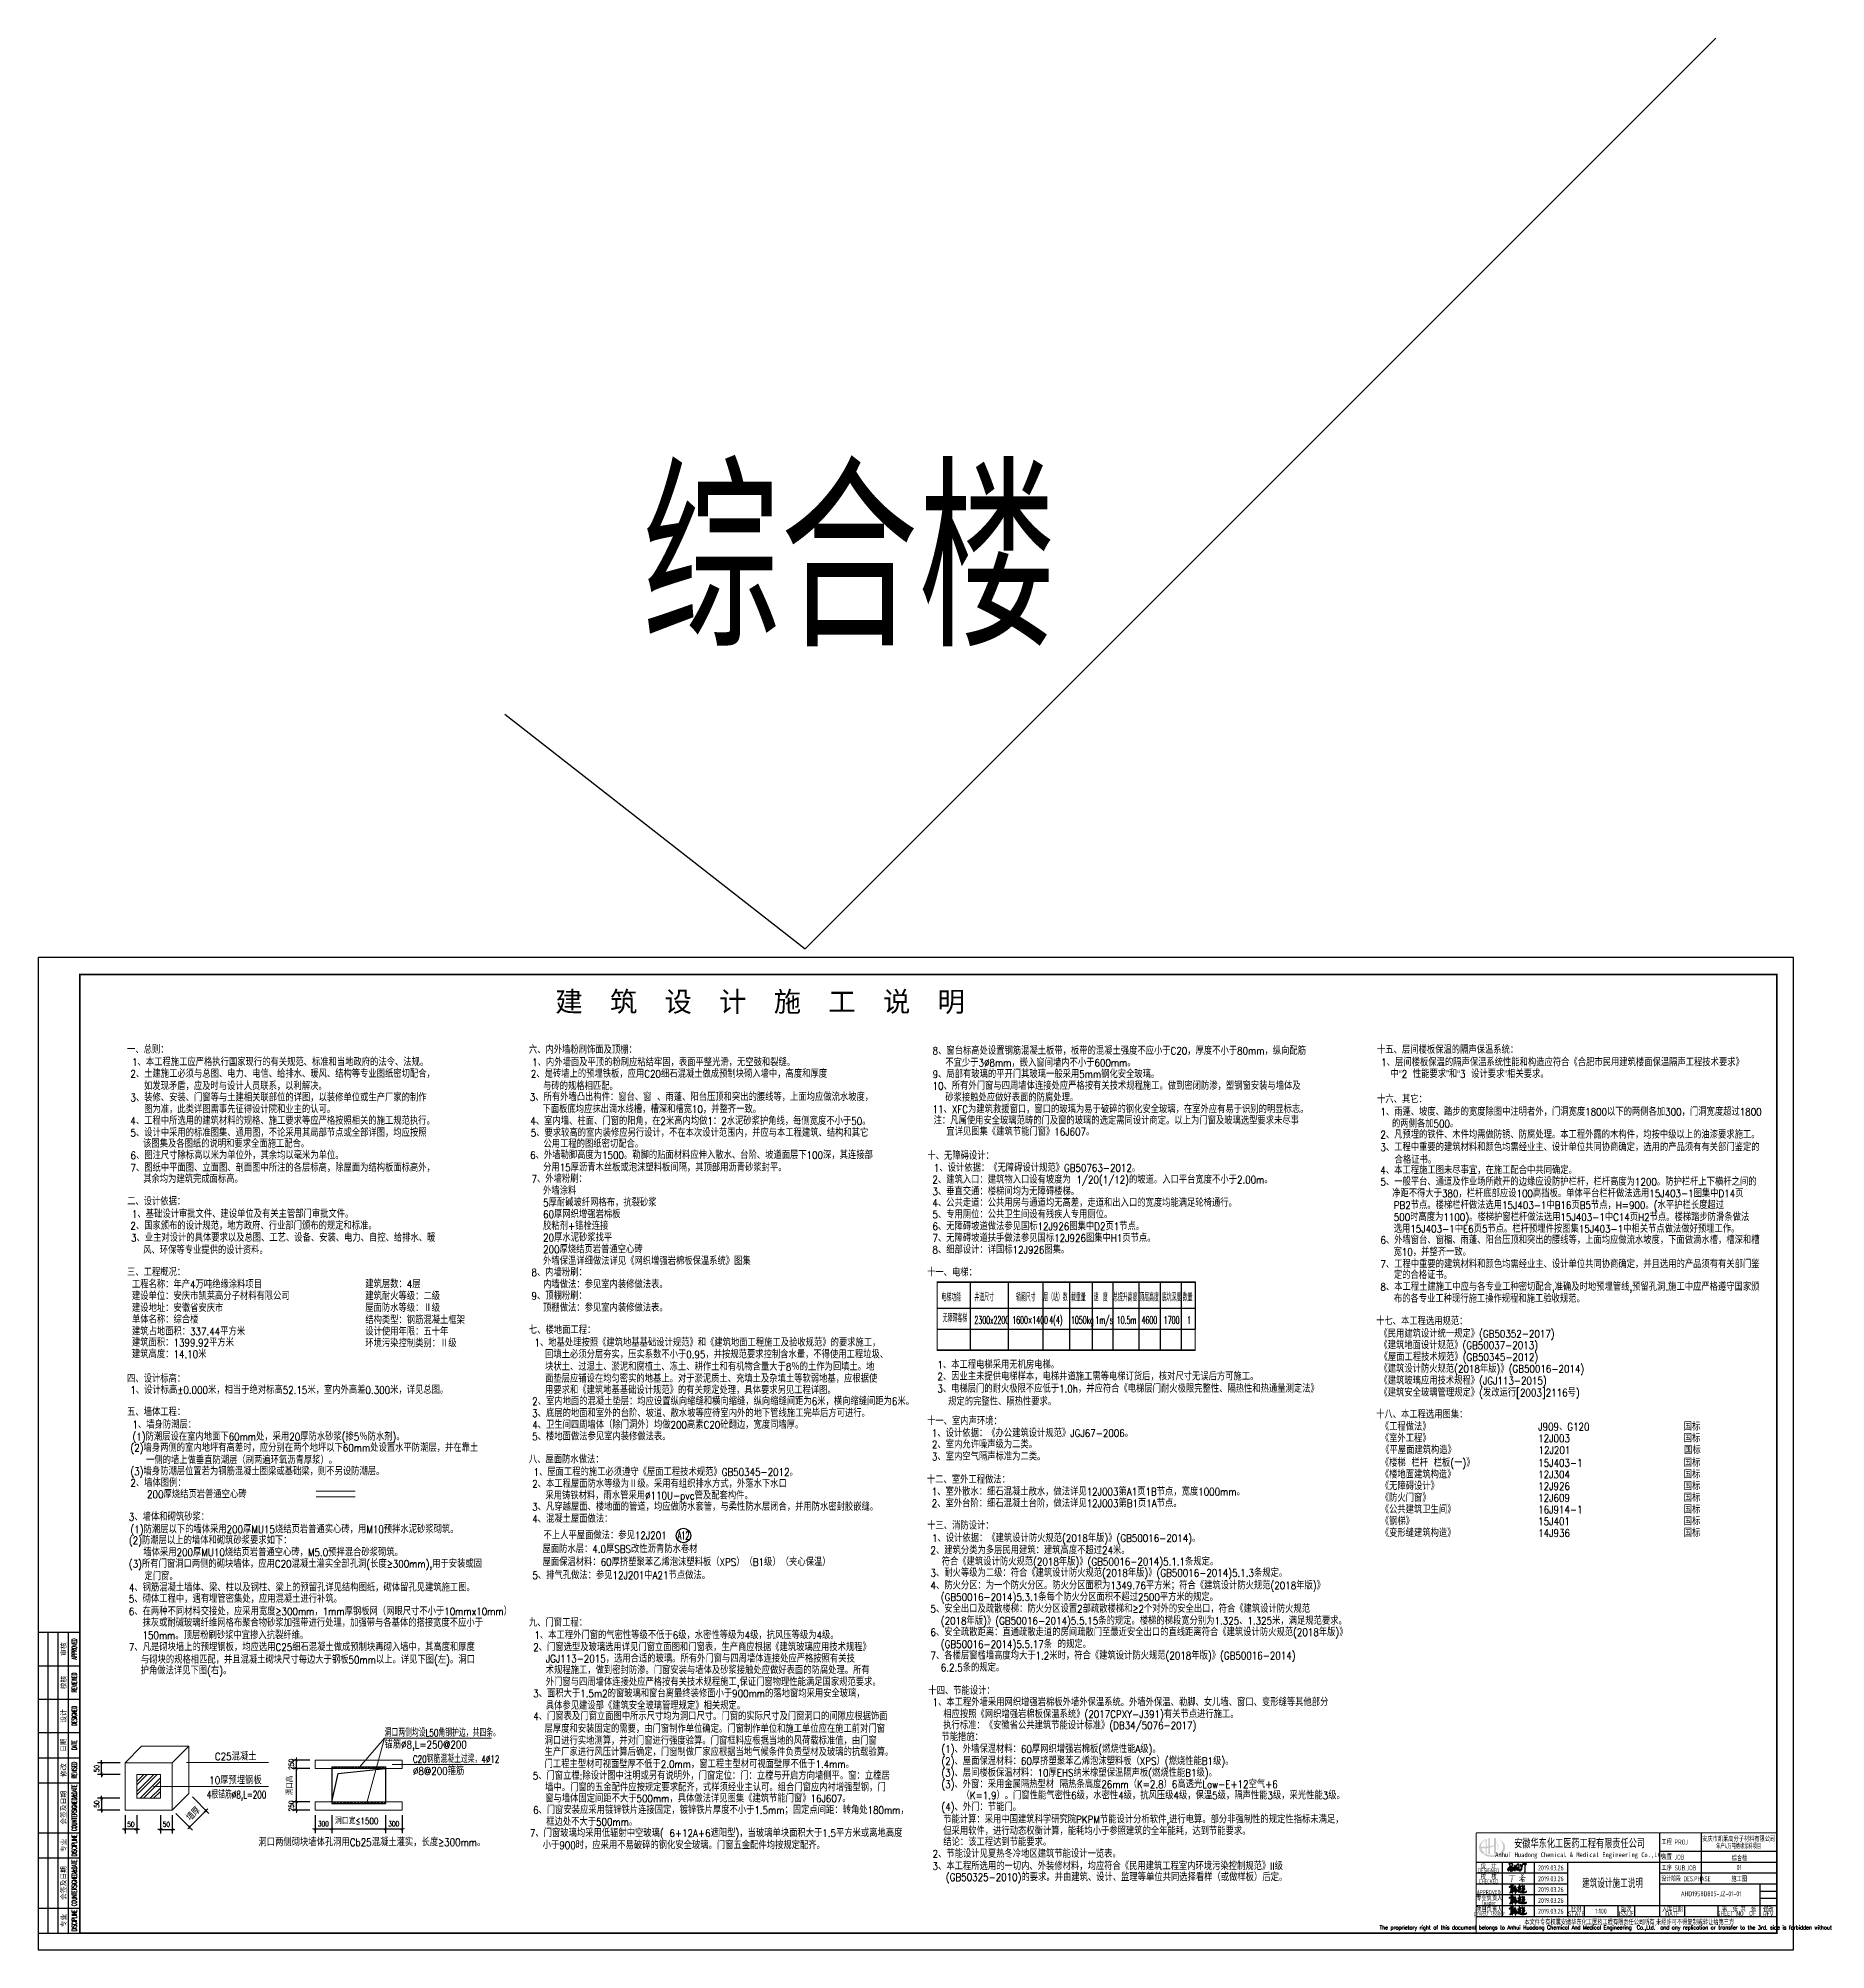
# Model space of a CAD drawing. Extents: x 5904849 to 6011887, y -826029 to -177002.
# Drawn here: x 5904849 to 6011887, y -291448 to -177002 of the extents above; entities that cross this region are included whole.
import ezdxf
from ezdxf.enums import TextEntityAlignment as Align

# ---------------------------------------------------------------- set-up
doc = ezdxf.new("R2010")
doc.units = 0
doc.header["$LTSCALE"] = 1000
doc.header["$MEASUREMENT"] = 0
doc.layers.get('0').update_dxf_attribs({"linetype": 'CONTINUOUS'})
doc.layers.get('Defpoints').update_dxf_attribs({"linetype": 'CONTINUOUS'})
doc.layers.add('ARDIM', color=3, linetype='CONTINUOUS', lineweight=13)
for name, color, linetype in [('AXIS', 3, 'CONTINUOUS'), ('HATCH', 8, 'CONTINUOUS'), ('LVTRY', 6, 'CONTINUOUS'), ('PUB_DIM', 3, 'CONTINUOUS'), ('PUB_TITLE', 4, 'CONTINUOUS'), ('S-COLU_DIM', 3, 'CONTINUOUS'), ('门窗表', 33, 'CONTINUOUS')]:
    doc.layers.add(name, color=color, linetype=linetype)
doc.styles.add('_HZTXT', font='txt.shx', dxfattribs={"width": 0.8, "bigfont": 'HZTXT.shx'})
doc.styles.add('AHD', font='sceie.shx', dxfattribs={"width": 0.7, "bigfont": 'sceic.shx'})
doc.styles.add('DIM_FONT', font='SIMPLEX', dxfattribs={"width": 0.7, "bigfont": 'GBCBIG'})
doc.styles.add('ECEC_TK', font='txt_l.shx', dxfattribs={"bigfont": 'hztxt_l.shx'})
doc.styles.add('ECEC_TQ', font='txt_l.shx', dxfattribs={"bigfont": 'hztxt_l.shx'})
doc.styles.add('HZ1', font='txt.shx', dxfattribs={"bigfont": 'hzdx.shx'})
doc.styles.add('HZ2', font='simplex.shx', dxfattribs={"width": 0.7, "bigfont": 'hztxt.shx'})
doc.styles.add('HZTXT', font='txt.shx', dxfattribs={"width": 0.7, "height": 500, "bigfont": 'hztxt.shx'})
doc.styles.add('sceie', font='sceie.shx', dxfattribs={"bigfont": 'sceic.shx'})
doc.styles.add('宋体', font='', dxfattribs={"width": 0.7})
doc.styles.get('宋体').set_extended_font_data('SimSun')
doc.dimstyles.new('AXIS', dxfattribs={"dimtxt": 300, "dimasz": 1, "dimexe": 250, "dimexo": 300, "dimgap": 150, "dimtad": 1, "dimdec": 0, "dimzin": 0, "dimdsep": 46, "dimtxsty": 'DIM_FONT', "dimblk": '_DIMX', "dimblk1": '_DIMX', "dimblk2": '_DIMX', "dimcen": 0.09, "dimse1": 1, "dimse2": 1, "dimclrt": 7, "dimadec": 0, "dimazin": 0, "dimtfac": 1, "dimtdec": 0, "dimtix": 1, "dimtmove": 2, "dimatfit": 3, "dimldrblk": '_DIMX', "dimfxl": 0, "dimtolj": 1, "dimtzin": 0, "dimarcsym": 0})
doc.dimstyles.new('DIMN', dxfattribs={"dimtxt": 300, "dimasz": 1, "dimexe": 250, "dimexo": 300, "dimgap": 150, "dimtad": 1, "dimdec": 0, "dimzin": 0, "dimdsep": 46, "dimtxsty": 'DIM_FONT', "dimblk": '_DIMX', "dimcen": 0.09, "dimclrt": 7, "dimadec": 0, "dimazin": 0, "dimtfac": 1, "dimtdec": 0, "dimtix": 1, "dimtmove": 2, "dimatfit": 3, "dimldrblk": '_DIMX', "dimfxl": 0, "dimtolj": 1, "dimtzin": 0, "dimarcsym": 0})
pattern_1 = [(45, (5666380.84, 76241.41), (-101.02788, 101.02788), []), (45, (5666448.2, 76241.41), (-101.02788, 101.02788), [])]

msp = doc.modelspace()

# ---------------------------------------------------------------- texts
at = {"style": '宋体'}
msp.add_text('建  筑  设  计  施  工  说  明', height=1200, dxfattribs=at).set_placement((5935814.6, -235282.4))
at = {"color": 6, "style": 'HZ1', "width": 0.85}
for s, p in [('一、总则：', (5910169, -237782)), ('六、内外墙粉刷饰面及顶棚：', (5934228.9, -237791.6)), ('十五、层间楼板保温的隔声保温系统：', (5985017.3, -237791.6)), ('十六、其它：', (5985017.3, -240755.3)), ('十、无障碍设计：', (5958095.3, -244141.1)), ('二、设计依据：', (5910169, -246872.9)), ('三、工程概况：', (5910169, -251114.1)), ('十一、电梯：', (5958073.8, -251124.8)), ('十七、本工程选用规范：', (5984961.3, -254041.7)), ('七、楼地面工程：', (5934228.9, -254571.4)), ('四、设计标高：', (5910169, -257484.6)), ('五、墙体工程：', (5910169, -259484.1)), ('十一、室内声环境：', (5958073.8, -260027.4)), ('十八、本工程选用图集：', (5984961.3, -259627.3)), ('八、屋面防水做法：', (5934228.9, -262320.5)), ('十二、室外工程做法：', (5958062.8, -263527.4)), ('十三、消防设计：', (5958078.2, -266281.4)), ('九、门窗工程：', (5934228.9, -272090.8)), ('十四、节能设计：', (5958148.9, -276166.1))]:
    msp.add_text(s, height=450, dxfattribs=at).set_placement(p)
at = {"color": 4, "style": 'HZ1'}
for s, width, p in [('1、本工程施工应严格执行国家现行的有关规范、标准和当地政府的法令、法规。', 0.85, (5910471.4, -238532)), ('1、内外墙面及平顶的粉刷应粘结牢固，表面平整光滑，无空鼓和裂缝。', 0.85, (5934428.9, -238541.6)), ('8、窗台标高处设置钢筋混凝土板带，板带的混凝土强度不应小于C20，厚度不小于80mm，纵向配筋', 0.85, (5958404.5, -237852.9)), ('1、层间楼板保温的隔声保温系统性能和构造应符合《合肥市民用建筑楼面保温隔声工程技术要求》', 0.85, (5985270.5, -238541.7)), ('2、土建施工必须与总图、电力、电信、给排水、暖风、结构等专业图纸密切配合，', 0.85, (5910369, -239231.6)), ('2、是砖墙上的预埋铁板，应用C20细石混凝土做成预制块砌入墙中，高度和厚度', 0.85, (5934347.9, -239232)), ('9、局部有玻璃的平开门其玻璃一般采用5mm钢化安全玻璃。', 0.85, (5958404.5, -239252.9)), ('不宜少于3%%C8mm，嵌入窗间墙内不小于600mm。', 0.85, (5959168.4, -238566.9)), ('中“2 性能要求”和“3 设计要求”相关要求。', 0.85, (5985830.4, -239241.7)), ('3、装修、安装、门窗等与土建相关联部位的详图，以装修单位或生产厂家的制作', 0.85, (5910369, -240653.2)), ('如发现矛盾，应及时与设计人员联系，以利解决。', 0.85, (5911185.1, -239969.7)), ('3、所有外墙凸出构件：窗台、窗 、雨蓬、阳台压顶和突出的腰线等，上面均应做流水坡度，', 0.85, (5934282.4, -240622.4)), ('与砖的规格相匹配。', 0.85, (5935080.1, -239968.4)), ('10、所有外门窗与四周墙体连接处应严格按有关技术规程施工。做到密闭防渗，塑钢窗安装与墙体及', 0.85, (5958404.5, -239952.9)), ('砂浆接触处应做好表面的防腐处理。', 0.85, (5959165.7, -240652.9)), ('图为准，此类详图需事先征得设计院和业主的认可。', 0.85, (5911192.2, -241354)), ('下面板底均应抹出滴水线槽，槽深和槽宽10，并整齐一致。', 0.85, (5935045.2, -241347.7)), ('11、XFC为建筑救援窗口，窗口的玻璃为易于破碎的钢化安全玻璃，在室外应有易于识别的明显标志。', 0.85, (5958404.5, -241352.9)), ('1、雨蓬、坡度、踏步的宽度除图中注明者外，门洞宽度1800以下的两侧各加300，门洞宽度超过1800', 0.85, (5985217.3, -241505.3)), ('4、工程中所选用的建筑材料的规格、施工要求等应严格按照相关的施工规范执行。', 0.85, (5910369, -242045.4)), ('5、设计中采用的标准图集、通用图，不论采用其局部节点或全部详图，均应按照', 0.85, (5910369, -242760.3)), ('4、室内墙、柱面、门窗的阳角，在2米高内均做1：2水泥砂浆护角线，每侧宽度不小于50。', 0.85, (5934321.7, -242056.1)), ('5、要求较高的室内装修应另行设计，不在本次设计范围内，并应与本工程建筑、结构和其它', 0.85, (5934339.6, -242765.3)), ('注：凡属使用安全玻璃范畴的门及窗的玻璃的选定需同设计商定。以上为门窗及玻璃选型要求未尽事', 0.85, (5958462.5, -242029.8)), ('宜详见图集《建筑节能门窗》16J607。', 0.85, (5959224.6, -242694.9)), ('2、凡预埋的铁件、木件均需做防锈、防腐处理。本工程外露的木构件，均按中级以上的油漆要求施工。', 0.85, (5985217.3, -242872.5)), ('的两侧各加500。', 0.85, (5985913.5, -242213.8)), ('6、图注尺寸除标高以米为单位外，其余均以毫米为单位。', 0.85, (5910374.3, -244112.3)), ('该图集及各图纸的说明和要求全面施工配合。', 0.85, (5911128.4, -243419)), ('6、外墙勒脚高度为1500。勒脚的贴面材料应伸入散水、台阶、坡道面层下100深，其连接部', 0.85, (5934305.1, -244095.8)), ('公用工程的图纸密切配合。', 0.85, (5935102.8, -243425.4)), ('3、工程中重要的建筑材料和颜色均需经业主、设计单位共同协商确定，选用的产品须有有关部门鉴定的', 0.85, (5985217.3, -243626.9)), ('7、图纸中平面图、立面图、剖面图中所注的各层标高，除屋面为结构板面标高外，', 0.85, (5910371.3, -244857)), ('分用15厚沥青木丝板或泡沫塑料板间隔，其顶部用沥青砂浆封平。', 0.85, (5935081.6, -244840.1)), ('1、设计依据：《无障碍设计规范》GB50763-2012。', 0.85, (5958484.5, -244862.3)), ('4、本工程施工图未尽事宜，在施工配合中共同确定。', 0.85, (5985217.3, -245002.3)), ('合格证书。', 0.85, (5986069.6, -244381.3)), ('其余均为建筑完成面标高。', 0.85, (5911134.5, -245531)), ('7、外墙粉刷：', 0.85, (5934387.3, -245521)), ('外墙涂料', 0.85, (5935081.6, -246240.1)), ('2、建筑入口：建筑物入口设有坡度为 1/20(1/12)的坡道。入口平台宽度不小于2.00m。', 0.85, (5958393.9, -245569.1)), ('3、垂直交通：楼梯间均为无障碍楼梯。', 0.85, (5958393.9, -246270.3)), ('5、一般平台、通道及作业场所敞开的边缘应设防护栏杆，栏杆高度为1200。防护栏杆上下横杆之间的', 0.85, (5985217.3, -245694.8)), ('净距不得大于380，栏杆底部应设100高挡板。单体平台栏杆做法选用15J403-1图集中D14页', 0.85, (5985922.6, -246389.6)), ('1、基础设计审批文件、建设单位及有关主管部门审批文件。', 0.85, (5910462.5, -247622.9)), ('5厚耐碱玻纤网格布，抗裂砂浆', 0.85, (5935081.6, -246940.1)), ('60厚网织增强岩棉板', 0.85, (5935081.6, -247640.1)), ('4、公共走道：公共用房与通道均无高差，走道和出入口的宽度均能满足轮椅通行。', 0.85, (5958393.9, -246954.9)), ('5、专用厕位：公共卫生间设有残疾人专用厕位。', 0.85, (5958393.9, -247651.9)), ('PB2节点。楼梯栏杆做法选用15J403-1中B16页B5节点，H=900。(水平护栏长度超过', 0.85, (5986017.5, -247094.3)), ('2、国家颁布的设计规范，地方政府、行业部门颁布的规定和标准。', 0.85, (5910369, -248327.9)), ('胶粘剂+锚栓连接', 0.85, (5935081.6, -248340.1)), ('6、无障碍坡道做法参见国标12J926图集中D2页1节点。', 0.85, (5958393.9, -248363.1)), ('选用15J403-1中E6页5节点。栏杆预埋件按图集15J403-1中相关节点做法做好预埋工作。', 0.85, (5986017.5, -248512.7)), ('500时高度为1100)。楼梯护窗栏杆做法选用15J403-1中C14页H2节点。楼梯踏步防滑条做法', 0.85, (5986017.5, -247812.7)), ('3、业主对设计的具体要求以及总图、工艺、设备、安装、电力、自控、给排水、暖', 0.85, (5910403.6, -249047.8)), ('风、环保等专业提供的设计资料。', 0.85, (5911136, -249785.9)), ('20厚水泥砂浆找平', 0.85, (5935081.6, -249040.1)), ('200厚烧结页岩普通空心砖', 0.85, (5935081.6, -249740.1)), ('7、无障碍坡道扶手做法参见国标12J926图集中H1页节点。', 0.85, (5958393.9, -249063.1)), ('8、细部设计：详国标12J926图集。', 0.85, (5958393.9, -249763.1)), ('6、外墙窗台、窗楣、雨蓬、阳台压顶和突出的腰线等，上面均应做流水坡度，下面做滴水槽，槽深和槽', 0.85, (5985217.3, -249183.1)), ('宽10，并整齐一致。', 0.85, (5986006.5, -249896.1)), ('8、内墙粉刷：', 0.85, (5934387.3, -251121)), ('外墙保温详细做法详见《网织增强岩棉板保温系统》图集', 0.85, (5935081.6, -250440.1)), ('7、工程中重要的建筑材料和颜色均需经业主、设计单位共同协商确定，并且选用的产品须有有关部门鉴', 0.85, (5985217.3, -250629)), ('工程名称：年产4万吨绝缘涂料项目', 0.85, (5910462.5, -251839.7)), ('建筑层数：4层', 0.85, (5924432.8, -251826.4)), ('内墙做法：参见室内装修做法表。', 0.85, (5935081.6, -251840.1)), ('8、本工程土建施工中应与各专业工种密切配合,准确及时地预埋管线,预留孔洞.施工中应严格遵守国家颁', 0.85, (5985217.3, -251984.3)), ('定的合格证书。', 0.85, (5986026, -251279.2)), ('建设单位：安庆市凯莱高分子材料有限公司', 0.85, (5910462.5, -252537.9)), ('建设地址：安徽省安庆市', 0.85, (5910462.5, -253257)), ('屋面防水等级：Ⅱ级', 0.85, (5924432.8, -253250.6)), ('建筑耐火等级：二级', 0.85, (5924432.8, -252546.2)), ('9、顶棚粉刷：', 0.85, (5934387.3, -252521)), ('顶棚做法：参见室内装修做法表。', 0.85, (5935081.6, -253240.1)), ('电梯功能', 0.5, (5958939.2, -252618.7)), ('井道尺寸', 0.5, (5960910.8, -252618.7)), ('轿厢尺寸', 0.5, (5963403, -252618.7)), ('层（站）数', 0.5, (5965032, -252618.7)), ('载重量', 0.5, (5966698.9, -252618.7)), ('速 度', 0.5, (5968054.6, -252618.7)), ('总提升高度', 0.5, (5969208.7, -252618.7)), ('顶层高度', 0.5, (5970784.1, -252618.7)), ('底坑深度', 0.5, (5972122.9, -252618.7)), ('数量', 0.5, (5973377.1, -252618.7)), ('布的各专业工种现行施工操作规程和施工验收规范。', 0.85, (5986024, -252695.2)), ('单体名称：综合楼', 0.85, (5910462.5, -253944.7)), ('结构类型：钢筋混凝土框架', 0.85, (5924432.8, -253976.8)), ('无障碍客梯', 0.5, (5959011.6, -253869.9)), ('2300x2200', 0.5, (5960905.7, -253971.5)), ('1600×1400', 0.5, (5963174.5, -253971.5)), ('4(4)', 0.5, (5965386.9, -253971.5)), ('1050kg', 0.5, (5966687.5, -253971.5)), ('1m/s', 0.5, (5968153.8, -253971.5)), ('10.5m', 0.5, (5969431.2, -253971.5)), ('4600', 0.5, (5970912.5, -253971.5)), ('1700', 0.5, (5972245.9, -253971.5)), ('1', 0.5, (5973643.3, -253971.5)), ('建筑占地面积：337.44平方米', 0.85, (5910462.5, -254658.4)), ('建筑面积：1399.92平方米  ', 0.85, (5910462.5, -255321.4)), ('环境污染控制类别：Ⅱ级', 0.85, (5924432.8, -255366.1)), ('设计使用年限：五十年', 0.85, (5924432.8, -254666.1)), ('1、地基处理按照《建筑地基基础设计规范》和《建筑地面工程施工及验收规范》的要求施工，', 0.85, (5934563.8, -255321.4)), ('《民用建筑设计统一规定》(GB50352-2017)', 0.85, (5985161.3, -254791.7)), ('《建筑地面设计规范》(GB50037-2013)', 0.85, (5985161.3, -255482.3)), ('建筑高度：14.10米', 0.85, (5910462.5, -256020.7)), ('块状土、过湿土、淤泥和腐植土、冻土、耕作土和有机物含量大于8％的土作为回填土。地', 0.85, (5935199.5, -256769.6)), ('回填土必须分层夯实，压实系数不小于0.95，并按规范要求控制含水量，不得使用工程垃圾、', 0.85, (5935199.5, -256033.7)), ('1、本工程电梯采用无机房电梯。', 0.85, (5958690.9, -256652.7)), ('《建筑设计防火规范(2018年版)》(GB50016-2014)', 0.85, (5985161.3, -256890.1)), ('《屋面工程技术规范》(GB50345-2012)', 0.85, (5985172.1, -256191.9)), ('面垫层应铺设在均匀密实的地基上。对于淤泥质土、充填土及杂填土等软弱地基，应根据使', 0.85, (5935199.5, -257481.9)), ('2、因业主未提供电梯样本，电梯井道施工需等电梯订货后，核对尺寸无误后方可施工。', 0.85, (5958690.9, -257352.2)), ('《建筑玻璃应用技术规程》(JGJ113-2015)', 0.85, (5985161.3, -257602.1)), ('1、设计标高%%P0.000米，相当于绝对标高52.15米，室内外高差0.300米，详见总图。', 0.85, (5910364.6, -258159.8)), ('2、室内地面的混凝土垫层：均应设置纵向缩缝和横向缩缝，纵向缩缝间距为6米，横向缩缝间距为6米。', 0.85, (5934428.9, -258835.9)), ('用要求和《建筑地基基础设计规范》的有关规定处理，具体要求另见工程详图。', 0.85, (5935199.5, -258170.7)), ('3、电梯层门的耐火极限不应低于1.0h，并应符合《电梯层门耐火极限完整性、隔热性和热通量测定法》', 0.85, (5958687.6, -258083)), ('规定的完整性、隔热性要求。', 0.85, (5959337, -258854.7)), ('《建筑安全玻璃管理规定》(发改运行[2003]2116号)', 0.85, (5985161.3, -258318.1)), ('1、墙身防潮层：', 0.85, (5910492, -260234.1)), ('3、底层的地面和室外的台阶、坡道、散水坡等应待室内外的地下管线施工完毕后方可进行。', 0.85, (5934428.9, -259550.6)), ('4、卫生间四周墙体（除门洞外）均做200高素C20砼翻边，宽度同墙厚。', 0.85, (5934428.9, -260244.9)), ('(1)防潮层设在室内地面下60mm处，采用20厚防水砂浆(掺5％防水剂)。', 0.85, (5910492, -260955.6)), ('5、楼地面做法参见室内装修做法表。', 0.85, (5934428.9, -260944.9)), ('2、室内允许噪声级为二类。', 0.85, (5958364.3, -261422.2)), ('1、设计依据：《办公建筑设计规范》JGJ67-2006。', 0.85, (5958364.3, -260747.4)), ('《工程做法》', 0.85, (5985241.4, -260355.8, -5955.2)), ('《室外工程》', 0.85, (5985241.4, -261054.7, -5955.2)), ('J909、G120', 0.85, (5994666.3, -260355.8, -5955.2)), ('12J003', 0.85, (5994666.3, -261054.7, -5955.2)), ('国标', 0.85, (6003382.5, -260355.8, -5955.2)), ('国标', 0.85, (6003382.5, -261054.7, -5955.2)), ('(2)墙身两侧的室内地坪有高差时，应分别在两个地坪以下60mm处设置水平防潮层，并在靠土', 0.85, (5910369, -261623.7)), ('一侧的墙上做垂直防潮层（刷两遍环氧沥青厚浆）。', 0.85, (5911306, -262363)), ('3、室内空气隔声标准为二类。', 0.85, (5958364.3, -262146.9)), ('《楼梯 栏杆 栏板(一)》', 0.85, (5985241.4, -262524.5, -5955.2)), ('《平屋面建筑构造》', 0.85, (5985263.5, -261761.5)), ('15J403-1', 0.85, (5994666.3, -262524.5, -5955.2)), ('12J201', 0.85, (5994688.3, -261761.5)), ('国标', 0.85, (6003382.5, -262524.5, -5955.2)), ('国标', 0.85, (6003404.5, -261761.5)), ('2、墙体图例：', 0.85, (5910369, -263720.4)), ('(3)墙身防潮层位置若为钢筋混凝土圈梁或基础梁，则不另设防潮层。', 0.85, (5910369, -263032.7)), ('1、屋面工程的施工必须遵守《屋面工程技术规范》GB50345-2012。', 0.85, (5934507.7, -263070.5)), ('《楼地面建筑构造》', 0.85, (5985241.4, -263221.4, -5955.2)), ('12J304', 0.85, (5994666.3, -263221.4, -5955.2)), ('国标', 0.85, (6003382.5, -263221.4, -5955.2)), ('200厚烧结页岩普通空心砖', 0.85, (5911367.6, -264406.4)), ('2、本工程屋面防水等级为Ⅱ级。采用有组织排水方式，外落水下水口', 0.85, (5934428.9, -263778.2)), ('采用铸铁材料，雨水管采用%%C110U-pvc管及配套构件。', 0.85, (5935222, -264482)), ('1、室外散水：细石混凝土散水，做法详见12J003第A1页1B节点，宽度1000mm。', 0.85, (5958353.4, -264247.4)), ('《无障碍设计》', 0.85, (5985241.4, -263921.4, -5955.2)), ('《防火门窗》', 0.85, (5985241.4, -264621.4, -5955.2)), ('12J926', 0.85, (5994666.3, -263921.4, -5955.2)), ('12J609', 0.85, (5994666.3, -264621.4, -5955.2)), ('国标', 0.85, (6003382.5, -263921.4, -5955.2)), ('国标', 0.85, (6003382.5, -264621.4, -5955.2)), ('3、墙体和砌筑砂浆：', 0.85, (5910275.3, -265757.1)), ('3、凡穿越屋面、楼地面的管道，均应做防水套管，与柔性防水层闭合，并用防水密封胶嵌缝。', 0.85, (5934428.9, -265154.5)), ('4、混凝土屋面做法：', 0.85, (5934429.1, -265874.2, -5955.2)), ('2、室外台阶：细石混凝土台阶，做法详见12J003第B1页1A节点。', 0.85, (5958353.4, -264946.9)), ('《公共建筑卫生间》', 0.85, (5985241.4, -265321.4, -5955.2)), ('16J914-1', 0.85, (5994666.3, -265321.4, -5955.2)), ('国标', 0.85, (6003382.5, -265321.4, -5955.2)), ('(2)防潮层以上的墙体和砌筑砂浆要求如下：', 0.85, (5910279.6, -267164.4)), ('(1)防潮层以下的墙体采用200厚MU15烧结页岩普通实心砖，用M10预拌水泥砂浆砌筑。', 0.85, (5910373.3, -266503.8)), ('不上人平屋面做法：参见12J201', 0.85, (5935107.7, -266864)), ('1、设计依据：《建筑设计防火规范(2018年版)》(GB50016-2014)。', 0.85, (5958368.8, -267031.4)), ('《钢梯》', 0.85, (5985241.4, -266021.4, -5955.2)), ('《变形缝建筑构造》', 0.85, (5985241.4, -266721.4, -5955.2)), ('15J401', 0.85, (5994666.3, -266021.4, -5955.2)), ('14J936', 0.85, (5994666.3, -266721.4, -5955.2)), ('国标', 0.85, (6003382.5, -266021.4, -5955.2)), ('国标', 0.85, (6003382.5, -266721.4, -5955.2)), ('墙体采用200厚MU10烧结页岩普通空心砖，M5.0预拌混合砂浆砌筑。', 0.85, (5911146.4, -267881)), ('屋面防水层：4.0厚SBS改性沥青防水卷材', 0.85, (5935046.8, -267678.9, 5955.2)), ('2、建筑分类为多层民用建筑：建筑高度不超过24米。', 0.85, (5958278.2, -267758.3)), ('(3)所有门窗洞口两侧的砌块墙体，应用C20混凝土灌实全部孔洞(长度≥300mm),用于安装或固', 0.85, (5910277.1, -268570.5)), ('定门窗。', 0.85, (5911214.2, -269315.9)), ('5、排气孔做法：参见12J201中A21节点做法。 ', 0.85, (5934437.6, -269253, -5955.2)), ('屋面保温材料：60厚挤塑聚苯乙烯泡沫塑料板（XPS）（B1级）（夹心保温）', 0.85, (5935046.8, -268463.5, 5955.2)), ('3、耐火等级为二级：符合《建筑设计防火规范(2018年版)》(GB50016-2014)5.1.3条规定。', 0.85, (5958278.2, -269111.1)), ('符合《建筑设计防火规范(2018年版)》(GB50016-2014)5.1.1条规定。', 0.85, (5958951.7, -268436.7)), ('4、钢筋混凝土墙体、梁、柱以及钢柱、梁上的预留孔详见结构图纸，砌体留孔见建筑施工图。', 0.85, (5910277.1, -269988.7)), ('4、防火分区：为一个防火分区。防火分区面积为1349.76平方米；符合《建筑设计防火规范(2018年版)》', 0.85, (5958278.2, -269864.8)), ('(GB50016-2014)5.3.1条每个防火分区面积不超过2500平方米的规定。', 0.85, (5958896.4, -270559.4)), ('5、砌体工程中，遇有埋管密集处，应用混凝土进行补筑。', 0.85, (5910277.1, -270665.8)), ('6、在两种不同材料交接处，应采用宽度≥300mm，1mm厚钢板网（网眼尺寸不小于10mmx10mm）', 0.85, (5910277.1, -271415.8)), ('5、安全出口及疏散楼梯：防火分区设置2部疏散楼梯和≥2个对外的安全出口，符合《建筑设计防火规范', 0.85, (5958278.2, -271262.4)), ('抹灰或耐碱玻璃纤维网格布聚合物砂浆加强带进行处理，加强带与各基体的搭接宽度不应小于', 0.85, (5911092.3, -272100.3)), ('150mm。顶层粉刷砂浆中宜掺入抗裂纤维。', 0.85, (5911092.3, -272845.6)), ('1、本工程外门窗的气密性等级不低于6级，水密性等级为4级，抗风压等级为4级。', 0.85, (5934558.9, -272840.8)), ('6、安全疏散距离：直通疏散走道的房间疏散门至最近安全出口的直线距离符合《建筑设计防火规范(2018年版)》', 0.85, (5958278.2, -272662.4)), ('(2018年版)》(GB50016-2014)5.5.15条的规定。楼梯的梯段宽分别为1.325、1.325米，满足规范要求。', 0.85, (5958896.4, -271981.6)), ('7、凡是砌块墙上的预埋钢板，均应选用C25细石混凝土做成预制块再砌入墙中，其高度和厚度', 0.85, (5910277.1, -273558.5)), ('2、门窗选型及玻璃选用详见门窗立面图和门窗表，生产商应根据《建筑玻璃应用技术规程》', 0.85, (5934490.1, -273560.7)), ('(GB50016-2014)5.5.17条 的规定。', 0.85, (5958896.4, -273381.6)), ('护角做法详见下图(右)。', 0.85, (5910984.9, -274958.3)), ('与砌块的规格相匹配，并且混凝土砌块尺寸每边大于钢板50mm以上。详见下图(左)。洞口', 0.85, (5910999.2, -274308.5)), ('术规程施工，做到密封防渗。门窗安装与墙体及砂浆接触处应做好表面的防腐处理。所有', 0.85, (5935242.2, -274937.4)), ('JGJ113-2015，选用合适的玻璃。所有外门窗与四周墙体连接处应严格按照有关技', 0.85, (5935242.2, -274243.7)), ('7、各楼层窗槛墙高度均大于1.2米时，符合《建筑设计防火规范(2018年版)》(GB50016-2014)', 0.85, (5958278.2, -274062.4)), ('6.2.5条的规定。', 0.85, (5958896.4, -274781.6)), ('外门窗与四周墙体连接处应严格按有关技术规程施工,保证门窗物理性能满足国家规范要求。', 0.85, (5935242.2, -275644.3)), ('3、面积大于1.5m2的窗玻璃和窗台离最终装修面小于900mm的落地窗均采用安全玻璃，', 0.85, (5934490.1, -276331.5)), ('具体参见建设部《建筑安全玻璃管理规定》相关规定。', 0.85, (5935242.2, -277060.2)), ('1、本工程外墙采用网织增强岩棉板外墙外保温系统。外墙外保温、勒脚、女儿墙、窗口、变形缝等其他部分', 0.85, (5958403.9, -276856.6)), ('4、门窗表及门窗立面图中所示尺寸均为洞口尺寸。门窗的实际尺寸及门窗洞口的间隙应根据饰面', 0.85, (5934490.1, -277697.8)), ('层厚度和安装固定的需要，由门窗制作单位确定。门窗制作单位和施工单位应在施工前对门窗', 0.85, (5935169.6, -278447.8)), ('执行标准：《安徽省公共建筑节能设计标准》(DB34/5076-2017)', 0.85, (5959041.5, -278241)), ('相应按照《网织增强岩棉板保温系统》(2017CPXY-J391)有关节点进行施工。', 0.85, (5959044.8, -277570.8)), ('洞口两侧均设L50角钢护边，共四条。', 0.7, (5925584.3, -278683.5)), ('锚筋%%c8,L=250@200', 0.85, (5925584.3, -279389.7)), ('洞口进行实地测算，并对门窗进行强度验算。门窗框料应根据当地的风荷载标准值，由门窗', 0.85, (5935169.6, -279160.9)), ('节能措施：', 0.85, (5958931.5, -278942)), ('(1)、外墙保温材料：60厚网织增强岩棉板(燃烧性能A级)。', 0.85, (5958928.2, -279654.7)), ('C25混凝土', 0.85, (5915427.5, -280103.4)), ('C20钢筋混凝土过梁，4%%c12', 0.7, (5927286.1, -280257.2)), ('生产厂家进行风压计算后确定，门窗制做厂家应根据当地气候条件负责型材及玻璃的抗载验算。', 0.85, (5935169.6, -279837.1)), ('门工程主型材可视面壁厚不低于2.0mm，窗工程主型材可视面壁厚不低于1.4mm。', 0.85, (5935169.6, -280561.8)), ('(2)、屋面保温材料：60厚挤塑聚苯乙烯泡沫塑料板（XPS）(燃烧性能B1级)。', 0.85, (5958928.2, -280379.7)), ('10厚预埋钢板', 0.85, (5915088.9, -281528.5)), ('%%C8@200箍筋', 0.85, (5927286.1, -280969.8)), ('5、门窗立樘:除设计图中注明或另有说明外，门窗定位：门：立樘与开启方向墙侧平。窗：立樘居', 0.85, (5934457.7, -281257.4)), ('墙中。门窗的五金配件应按规定要求配齐，式样须经业主认可。组合门窗应内衬增强型钢，门', 0.85, (5935206.6, -281956.3)), ('(3)、层间楼板保温材料：10厚EHS纳米橡塑保温隔声板(燃烧性能B1级)。', 0.85, (5958928.2, -281079.7)), ('(3)、外窗：采用金属隔热型材 隔热条高度26mm（K=2.8）6高透光Low-E+12空气+6', 0.85, (5958928.2, -281764.6)), ('4根锚筋%%c8,L=200', 0.7, (5914943.7, -282387.4)), ('窗与墙体固定间距不大于500mm，具体做法详见图集《建筑节能门窗》16J607。', 0.85, (5935206.6, -282619.9)), ('(4)、外门：节能门。', 0.85, (5958931.5, -283128.6)), ('（K=1.9）。门窗性能气密性6级，水密性4级，抗风压级4级，保温5级，隔声性能3级，采光性能3级。', 0.85, (5960140.1, -282433.7)), ('6、门窗安装应采用镀锌铁片连接固定，镀锌铁片厚度不小于1.5mm；固定点间距：转角处180mm，', 0.85, (5934477.3, -283309.9)), ('框边处不大于500mm。', 0.85, (5935268.1, -284017.6)), ('节能计算：采用中国建筑科学研究院PKPM节能设计分析软件,进行电算。部分非强制性的规定性指标未满足，', 0.85, (5959041.5, -283871.1)), ('洞口两侧砌块墙体孔洞用Cb25混凝土灌实，长度≥300mm。', 0.85, (5918036.1, -285238.8)), ('7、门窗玻璃均采用低辐射中空玻璃( 6+12A+6遮阳型)，当玻璃单块面积大于1.5平方米或离地高度', 0.85, (5934289.8, -284691.9)), ('小于900时，应采用不易破碎的钢化安全玻璃。门窗五金配件均按规定配齐。', 0.85, (5935056.2, -285417.6)), ('但采用软件，进行动态权衡计算，能耗均小于参照建筑的全年能耗，达到节能要求。', 0.85, (5959041.5, -284567.4)), ('结论：该工程达到节能要求。', 0.85, (5959041.5, -285228.5)), ('2、节能设计见夏热冬冷地区建筑节能设计一览表。', 0.85, (5958403.9, -285931.4)), ('3、本工程所选用的一切内、外装修材料，均应符合《民用建筑工程室内环境污染控制规范》II级', 0.85, (5958403.9, -286669.3)), ('(GB50325-2010)的要求。并由建筑、设计、监理等单位共同选择看样（或做样板）后定。', 0.85, (5959200.4, -287331))]:
    msp.add_text(s, height=450, dxfattribs=dict(at, width=width)).set_placement(p)
at = {"color": 3, "linetype": 'Continuous', "style": 'HZ2', "width": 0.6}
msp.add_text('A12', height=477.04, dxfattribs=at).set_placement((5943133.7, -266890.3))
for s, height, style, width, p in [('安徽华东化工医药工程有限责任公司', 500, '宋体', 0.7, (5997144.3, -285047.7)), ('安庆市凯莱高分子材料有限公司', 300, 'sceie', 0.8, (6006673.1, -284777.5)), ('Anhui Huadong Chemical & Medical Engineering Co.,Ltd', 280, '宋体', 0.85, (5997144.3, -285797.7)), ('年产4万吨绝缘涂料项目', 300, 'sceie', 0.65, (6006673.1, -285212.5)), ('综合楼', 300, 'sceie', 0.8, (6006720.9, -285933.7)), ('DESIGNED', 250, 'AHD', 0.8, (5991699.4, -286697.7)), ('DESIGNED', 250, 'AHD', 0.8, (5991699.4, -286697.7)), ('CHECKED', 250, 'AHD', 0.8, (5991699.4, -287347.7)), ('CHECKED', 250, 'AHD', 0.8, (5991699.4, -287347.7)), ('校  核', 300, 'AHD', 0.8, (5991699.4, -287047.7)), ('校  核', 300, 'AHD', 0.8, (5991699.4, -287047.7)), ('设  计', 300, 'AHD', 0.8, (5991699.4, -286397.7)), ('设  计', 300, 'AHD', 0.8, (5991699.4, -286397.7)), ('2019.03.26', 300, 'AHD', 0.8, (5995424.2, -286544.3)), ('2019.03.26', 300, 'AHD', 0.8, (5995424.2, -287194.3)), ('建筑设计施工说明', 500, 'AHD', 0.7, (5999118.3, -287431.7)), ('施工图', 300, 'sceie', 0.8, (6006699.4, -287172.7)), ('01', 300, 'sceie', 0.8, (6006699.4, -286522.7)), ('APPROVED', 250, 'AHD', 0.8, (5991699.4, -287997.7)), ('APPROVED', 250, 'AHD', 0.8, (5991699.4, -287997.7)), ('专业负责人', 300, 'AHD', 0.8, (5991742.3, -288317.7)), ('审  核', 300, 'AHD', 0.8, (5991699.4, -287697.7)), ('审  核', 300, 'AHD', 0.8, (5991699.4, -287697.7)), ('2019.03.26', 300, 'AHD', 0.8, (5995424.2, -287844.3)), ('2019.03.26', 300, 'AHD', 0.8, (5995424.2, -288494.3)), ('project leader', 250, 'AHD', 0.8, (5991749.4, -289297.7)), ('项目负责人', 300, 'AHD', 0.8, (5991739.4, -288997.7)), ('leader', 250, 'AHD', 0.8, (5991729.4, -288637.7)), ('2019.03.26', 300, 'AHD', 0.8, (5995424.2, -289144.3)), ('SCALE', 300, 'sceie', 0.8, (5996949.4, -289297.7)), ('比例', 300, 'sceie', 0.8, (5996949.4, -288997.7)), ('1:100', 300, 'sceie', 0.8, (5998425.3, -289134.6)), ('ISSUE', 300, 'sceie', 0.8, (5999949.4, -289297.7)), ('版次', 300, 'sceie', 0.8, (5999949.4, -288997.7)), ('入库日期', 300, 'sceie', 0.8, (6002699.4, -288997.7)), ('DATE', 300, 'sceie', 0.8, (6002699.4, -289297.7)), ('SHEET NO  OF  ', 300, 'sceie', 0.8, (6006699.4, -289272.7)), ('第  张 共  张', 300, 'sceie', 0.8, (6006699.4, -288972.7)), ('REV', 300, 'sceie', 0.8, (6008449.4, -289297.7)), ('修改', 300, 'sceie', 0.8, (6008449.4, -288997.7)), ('The proprietary right of this document belongs to Anhui Huadong Chemical And Medical Engineering  Co.,Ltd.  and any replication or transfer to the 3rd. side is forbidden without its permission. ', 250, 'ECEC_TQ', 0.72, (5999949.4, -290147.7)), ('本文件专有权属安徽华东化工医药工程有限责任公司所有,未经许可不得复制或转让给第三方', 300, 'sceie', 0.8, (6000120.5, -289796.6))]:
    msp.add_text(s, height=height, dxfattribs=dict(style=style, width=width)).set_placement(p, align=Align.MIDDLE)
at = {"style": 'sceie'}
for s, width, p in [('工程 PROJ', 0.8, (6002046.2, -285147.7)), ('装置 JOB', 0.8, (6002046.2, -286047.7)), ('设计阶段 DES.PHASE', 0.75, (6002046.2, -287347.7)), ('工序 SUB.JOB', 0.8, (6002046.2, -286697.7))]:
    msp.add_text(s, height=300, dxfattribs=dict(at, width=width)).set_placement(p)
at = {"style": 'sceie', "width": 0.8}
msp.add_attdef('AHD1958D805-JZ-01-01', text='200320-02-040', height=300, dxfattribs=at).set_placement((6005020.1, -288094), align=Align.MIDDLE)
at = {"layer": 'AXIS', "style": 'HZ1', "width": 0.85}
for s, height, rotation, p in [('洞口高', 350, 90, (5920091.6, -282191.6)), ('墙厚', 400, 45, (5913976.1, -283766.4))]:
    msp.add_text(s, height=height, rotation=rotation, dxfattribs=at).set_placement(p)
msp.add_text('洞口宽≤1500', height=370, dxfattribs=at).set_placement((5922619.7, -283919.1))
at = {"layer": 'PUB_DIM', "style": '_HZTXT', "width": 0.8}
msp.add_text('综合楼', height=10344.83, dxfattribs=at).set_placement((5940993.3, -213426.3))

# ---------------------------------------------------------------- blocks, each defined once
blk = doc.blocks.new('韩超')
h = blk.add_hatch(color=256)
h.dxf.hatch_style = 1
h.paths.add_polyline_path([(0.787849, 0.514197), (0.777955, 0.527898), (0.77346, 0.562754), (0.78123, 0.586063), (0.805739, 0.61125), (0.805739, 0.625142), (0.819631, 0.625142), (0.818004, 0.635027), (0.823773, 0.643681), (0.833523, 0.64598), (0.860867, 0.674873), (0.870953, 0.696725), (0.875199, 0.736279), (0.836353, 0.74757), (0.816903, 0.753127), (0.777955, 0.764063), (0.777955, 0.777955), (0.791847, 0.777955), (0.791847, 0.819631), (0.801775, 0.820971), (0.80763, 0.824875), (0.812685, 0.833523), (0.832189, 0.847055), (0.839321, 0.866071), (0.833523, 0.889091), (0.791847, 0.889091), (0.776856, 0.916298), (0.7735, 0.934755), (0.777955, 0.965498), (0.770329, 0.984025), (0.756314, 0.993368), (0.736279, 0.993282), (0.716867, 0.977277), (0.713907, 0.950644), (0.729333, 0.930768), (0.740061, 0.911103), (0.737625, 0.891618), (0.722387, 0.875199), (0.694603, 0.875199), (0.683489, 0.864086), (0.677932, 0.858529), (0.666819, 0.847415), (0.638572, 0.845181), (0.624291, 0.842325), (0.597358, 0.833523), (0.597358, 0.791847), (0.643081, 0.794876), (0.666726, 0.800787), (0.708495, 0.819631), (0.708495, 0.833523), (0.736279, 0.833523), (0.736279, 0.791847), (0.718733, 0.774249), (0.705317, 0.767541), (0.680711, 0.764063), (0.680711, 0.750171), (0.666819, 0.750171), (0.658732, 0.72359), (0.639033, 0.708815), (0.61125, 0.708495), (0.596777, 0.690733), (0.592946, 0.675409), (0.597358, 0.652926), (0.623512, 0.642026), (0.64687, 0.646697), (0.666819, 0.666819), (0.722387, 0.666819), (0.738834, 0.631134), (0.742077, 0.608437), (0.736279, 0.569574), (0.708495, 0.569574), (0.682162, 0.535076), (0.663824, 0.519794), (0.625142, 0.500114), (0.625142, 0.47233), (0.61125, 0.47233), (0.589715, 0.441777), (0.574435, 0.428025), (0.54179, 0.409816), (0.527664, 0.400538), (0.510468, 0.403404), (0.500114, 0.416762), (0.500114, 0.569574), (0.524623, 0.594762), (0.532393, 0.618071), (0.527898, 0.652926), (0.514006, 0.652926), (0.514006, 0.847415), (0.500114, 0.847415), (0.500114, 0.875199), (0.486416, 0.877514), (0.478388, 0.883536), (0.47233, 0.896037), (0.438162, 0.892345), (0.420863, 0.888021), (0.388977, 0.875199), (0.388977, 0.847415), (0.375085, 0.847415), (0.379444, 0.836821), (0.376971, 0.826928), (0.368139, 0.819631), (0.356965, 0.793593), (0.353947, 0.778504), (0.354247, 0.750171), (0.337644, 0.741703), (0.330222, 0.726858), (0.333409, 0.708495), (0.347301, 0.708495), (0.347301, 0.666819), (0.332737, 0.655189), (0.327028, 0.643772), (0.326463, 0.625142), (0.32344, 0.619715), (0.327253, 0.612088), (0.333409, 0.61125), (0.333409, 0.583466), (0.305625, 0.583466), (0.302565, 0.667178), (0.306887, 0.710398), (0.326463, 0.791847), (0.3234, 0.8474), (0.32482, 0.875797), (0.333409, 0.930768), (0.375085, 0.930768), (0.375085, 0.94466), (0.430654, 0.94466), (0.482374, 0.970498), (0.50707, 0.987931), (0.548736, 1.028012), (0.542559, 1.028676), (0.538615, 1.036564), (0.54179, 1.041904), (0.514006, 1.041904), (0.514006, 1.055796), (0.462884, 1.052445), (0.433869, 1.058893), (0.388977, 1.08358), (0.305625, 1.08358), (0.305625, 1.139148), (0.281985, 1.161307), (0.266841, 1.170393), (0.236165, 1.180825), (0.238399, 1.152578), (0.241255, 1.138297), (0.250057, 1.111364), (0.263949, 1.111364), (0.263949, 1.041904), (0.277841, 1.041904), (0.277841, 0.930768), (0.250057, 0.930768), (0.200194, 0.90821), (0.175186, 0.897095), (0.125028, 0.875199), (0.097454, 0.881715), (0.078516, 0.877928), (0.055568, 0.861307), (0.050109, 0.847376), (0.0559, 0.8329), (0.06946, 0.826577), (0.152955, 0.845407), (0.194635, 0.855133), (0.277841, 0.875199), (0.277841, 0.708495), (0.266727, 0.675154), (0.261171, 0.658483), (0.250057, 0.625142), (0.255939, 0.530696), (0.258718, 0.483462), (0.263949, 0.388977), (0.286969, 0.38318), (0.305985, 0.390311), (0.319517, 0.409816), (0.344599, 0.428141), (0.359268, 0.435475), (0.388977, 0.444546), (0.388977, 0.458438), (0.40287, 0.458438), (0.40287, 0.416762), (0.388977, 0.416762), (0.340729, 0.364454), (0.31168, 0.341215), (0.250057, 0.305625), (0.250057, 0.291733), (0.236165, 0.291733), (0.231424, 0.268639), (0.217583, 0.254798), (0.194489, 0.250057), (0.194489, 0.236165), (0.180597, 0.236165), (0.148793, 0.216524), (0.134276, 0.200394), (0.118082, 0.166705), (0.127514, 0.14947), (0.152825, 0.145854), (0.166705, 0.159759), (0.185336, 0.17447), (0.198563, 0.17943), (0.222273, 0.180597), (0.222273, 0.194489), (0.277841, 0.194489), (0.311245, 0.220472), (0.333233, 0.229896), (0.375085, 0.236165), (0.375085, 0.250057), (0.40287, 0.250057), (0.420685, 0.221738), (0.422698, 0.197582), (0.409816, 0.166705), (0.396068, 0.142401), (0.398473, 0.118345), (0.416762, 0.097244), (0.43433, 0.097627), (0.444154, 0.100901), (0.458438, 0.111136), (0.458438, 0.263949), (0.47233, 0.263949), (0.524193, 0.298154), (0.552768, 0.312442), (0.61125, 0.333409), (0.61125, 0.40287), (0.621931, 0.39652), (0.637706, 0.404407), (0.639034, 0.416762), (0.680711, 0.416762), (0.680711, 0.430654), (0.736279, 0.430654), (0.736279, 0.416762), (0.750171, 0.416762), (0.750171, 0.305625), (0.735269, 0.297653), (0.731714, 0.276323), (0.743225, 0.263949), (0.754517, 0.192544), (0.755945, 0.155413), (0.750171, 0.083352), (0.791847, 0.083352), (0.791847, 0.263949), (0.833523, 0.263949), (0.837499, 0.253205), (0.852744, 0.249394), (0.861307, 0.257003), (0.883535, 0.265338), (0.894648, 0.269506), (0.916876, 0.277841), (0.916876, 0.291733), (0.94466, 0.291733), (0.969894, 0.324902), (0.982398, 0.341574), (1.007174, 0.375085), (1.032146, 0.402761), (1.041693, 0.421855), (1.04885, 0.458438), (1.055218, 0.477023), (1.053221, 0.491001), (1.041904, 0.50706), (0.972444, 0.54179), (0.910919, 0.546316), (0.877697, 0.541786), (0.819631, 0.520952), (0.805828, 0.5112)])
h.paths.add_polyline_path([(0.791847, 0.458438), (0.805739, 0.458438), (0.82241, 0.469551), (0.847415, 0.486222), (1.000228, 0.486222), (1.003038, 0.45197), (0.997988, 0.431769), (0.97939, 0.40287), (0.948039, 0.36501), (0.929334, 0.347744), (0.889091, 0.319517), (0.889091, 0.305625), (0.805739, 0.305625), (0.805739, 0.291733), (0.791847, 0.291733)], flags=16)
h.paths.add_polyline_path([(0.750171, 0.500114), (0.736279, 0.500114), (0.725165, 0.489), (0.719608, 0.483443), (0.708495, 0.47233), (0.694603, 0.47233), (0.694603, 0.486222), (0.688447, 0.48706), (0.684633, 0.494686), (0.687657, 0.500114), (0.701182, 0.516386), (0.715167, 0.52238), (0.736279, 0.520952), (0.736943, 0.514775), (0.744831, 0.510831), (0.750171, 0.514006)], flags=16)
h.paths.add_polyline_path([(0.791847, 0.666819), (0.793521, 0.674497), (0.785633, 0.682384), (0.777955, 0.680711), (0.777955, 0.694603), (0.791847, 0.694603), (0.792194, 0.70849), (0.806202, 0.718996), (0.819631, 0.715441), (0.833192, 0.709118), (0.838982, 0.694641), (0.833523, 0.680711), (0.805739, 0.680711), (0.805739, 0.666819)], flags=16)
h.paths.add_polyline_path([(0.527898, 0.361193), (0.527898, 0.333409), (0.517217, 0.339759), (0.501443, 0.331871), (0.500114, 0.319517), (0.458438, 0.319517), (0.458438, 0.347301), (0.466116, 0.345628), (0.474003, 0.353515), (0.47233, 0.361193)], flags=16)
h.paths.add_polyline_path([(0.47233, 0.40287), (0.47233, 0.388977), (0.430654, 0.388977), (0.42898, 0.396656), (0.436867, 0.404543), (0.444546, 0.40287), (0.444546, 0.430654), (0.458438, 0.430654), (0.452088, 0.419973), (0.459976, 0.404198)], flags=16)
h.paths.add_polyline_path([(0.47233, 0.604304), (0.464836, 0.588169), (0.458643, 0.580427), (0.444546, 0.569574), (0.444546, 0.555682), (0.430654, 0.555682), (0.432327, 0.548004), (0.42444, 0.540117), (0.416762, 0.54179), (0.416762, 0.527898), (0.40287, 0.527898), (0.39467, 0.507807), (0.386422, 0.49791), (0.368139, 0.486222), (0.333409, 0.486222), (0.327612, 0.509242), (0.334743, 0.528258), (0.354247, 0.54179), (0.384775, 0.569612), (0.400056, 0.583504), (0.430654, 0.61125), (0.446814, 0.616197), (0.458647, 0.614224)], flags=16)
h.paths.add_polyline_path([(0.458438, 0.666819), (0.426908, 0.659351), (0.410404, 0.649448), (0.388977, 0.625142), (0.361193, 0.625142), (0.354844, 0.635823), (0.362731, 0.651598), (0.375085, 0.652926), (0.375085, 0.722387), (0.390598, 0.753922), (0.396359, 0.771203), (0.40287, 0.805739), (0.416762, 0.805739), (0.416762, 0.833523), (0.430654, 0.833523), (0.434629, 0.844267), (0.449874, 0.848078), (0.458438, 0.840469), (0.459102, 0.834292), (0.466989, 0.830348), (0.47233, 0.833523), (0.47233, 0.764063), (0.458438, 0.764063)], flags=16)
h.paths.add_polyline_path([(0.40287, 0.347301), (0.40287, 0.305625), (0.388977, 0.305625), (0.360889, 0.27915), (0.342496, 0.268422), (0.305625, 0.257003), (0.294367, 0.254885), (0.286778, 0.256782), (0.277841, 0.263949), (0.277841, 0.277841), (0.291733, 0.277841), (0.319459, 0.305683), (0.333352, 0.319575), (0.361193, 0.347301)], flags=16)
h.paths.add_polyline_path([(0.430654, 1.000228), (0.416762, 1.000228), (0.39813, 0.985517), (0.384903, 0.980557), (0.361193, 0.97939), (0.347067, 0.970112), (0.329871, 0.972978), (0.319517, 0.986336), (0.319517, 1.055796), (0.347301, 1.055796), (0.376072, 1.035613), (0.395527, 1.029128), (0.430654, 1.028012)], flags=16)
h = blk.add_hatch(color=256)
h.dxf.hatch_style = 1
h.paths.add_polyline_path([(1.542018, 0.208381), (1.519791, 0.219494), (1.508677, 0.225051), (1.48645, 0.236165), (1.416989, 0.236165), (1.371255, 0.264232), (1.344642, 0.274582), (1.291961, 0.284787), (1.328443, 0.335457), (1.345237, 0.362046), (1.375313, 0.416762), (1.391241, 0.446575), (1.394603, 0.466747), (1.389205, 0.500114), (1.375313, 0.500114), (1.375313, 0.514006), (1.291961, 0.514006), (1.291961, 0.527898), (1.305853, 0.527898), (1.359796, 0.576664), (1.385101, 0.603375), (1.430881, 0.659873), (1.430881, 0.722387), (1.386427, 0.71683), (1.3642, 0.714052), (1.319745, 0.708495), (1.319745, 0.694603), (1.291961, 0.694603), (1.291961, 0.833523), (1.31926, 0.838693), (1.334923, 0.85044), (1.347529, 0.875199), (1.381781, 0.872389), (1.401982, 0.877439), (1.430881, 0.896037), (1.450883, 0.906123), (1.460131, 0.922307), (1.458666, 0.94466), (1.401114, 0.937345), (1.371819, 0.928557), (1.319745, 0.902983), (1.319745, 0.889091), (1.278069, 0.889091), (1.278069, 0.958552), (1.291961, 0.958552), (1.291961, 1.139148), (1.285806, 1.138304), (1.281086, 1.140664), (1.278069, 1.146094), (1.267308, 1.150023), (1.257931, 1.147679), (1.250285, 1.139148), (1.250285, 1.000228), (1.236393, 1.000228), (1.236393, 0.861307), (1.208609, 0.861307), (1.168183, 0.824416), (1.138053, 0.811024), (1.08358, 0.805739), (1.087939, 0.795145), (1.085465, 0.785252), (1.076634, 0.777955), (1.071121, 0.771113), (1.075065, 0.759282), (1.08358, 0.757117), (1.122533, 0.76519), (1.141984, 0.769358), (1.180825, 0.777955), (1.180825, 0.791847), (1.208609, 0.791847), (1.208609, 0.805739), (1.250285, 0.805739), (1.250285, 0.708495), (1.236393, 0.708495), (1.236393, 0.652926), (1.203973, 0.631977), (1.187234, 0.622213), (1.15304, 0.604304), (1.15304, 0.548736), (1.229739, 0.588318), (1.266619, 0.612432), (1.333637, 0.666819), (1.375313, 0.666819), (1.366995, 0.654381), (1.363975, 0.646831), (1.361421, 0.632088), (1.335054, 0.599814), (1.316435, 0.58585), (1.278069, 0.569574), (1.278069, 0.555682), (1.264177, 0.555682), (1.26415, 0.539965), (1.25211, 0.527924), (1.236393, 0.527898), (1.236393, 0.514006), (1.222501, 0.514006), (1.219217, 0.502022), (1.216226, 0.496039), (1.208609, 0.486222), (1.191149, 0.488205), (1.17971, 0.484393), (1.166932, 0.47233), (1.166932, 0.430654), (1.200708, 0.424307), (1.223469, 0.429997), (1.250285, 0.451492), (1.27048, 0.461183), (1.283894, 0.46286), (1.305853, 0.458438), (1.305853, 0.47233), (1.333637, 0.47233), (1.333637, 0.458438), (1.339793, 0.4576), (1.343606, 0.449973), (1.340583, 0.444546), (1.32937, 0.406076), (1.316213, 0.38634), (1.285015, 0.361193), (1.229447, 0.305625), (1.187056, 0.302553), (1.163204, 0.307323), (1.125256, 0.326463), (1.114566, 0.33576), (1.096818, 0.332211), (1.090526, 0.319517), (1.102438, 0.292491), (1.113943, 0.279343), (1.139148, 0.263949), (1.194983, 0.265062), (1.223561, 0.262204), (1.278069, 0.250057), (1.289183, 0.238943), (1.294739, 0.233386), (1.305853, 0.222273), (1.320568, 0.231877), (1.341519, 0.224893), (1.347529, 0.208381), (1.389205, 0.208381), (1.389205, 0.194489), (1.439628, 0.1998), (1.468259, 0.195028), (1.514234, 0.173651), (1.635959, 0.161998), (1.69773, 0.160594), (1.819859, 0.166705), (1.833779, 0.185933), (1.852296, 0.192877), (1.875427, 0.187543), (1.930995, 0.198656), (1.958779, 0.204213), (2.014348, 0.215327), (2.025534, 0.209917), (2.039748, 0.217024), (2.042132, 0.229219), (2.049428, 0.23805), (2.059322, 0.240524), (2.069916, 0.236165), (2.069916, 0.250057), (2.083808, 0.250057), (2.098401, 0.26772), (2.118188, 0.272666), (2.139376, 0.263949), (2.133917, 0.27788), (2.139708, 0.292356), (2.153268, 0.298679), (2.133073, 0.308371), (2.119659, 0.310047), (2.0977, 0.305625), (2.086586, 0.294512), (2.08103, 0.288955), (2.069916, 0.277841), (2.042132, 0.277841), (2.042132, 0.263949), (1.946785, 0.245868), (1.899372, 0.234712), (1.805967, 0.208381)])
h = blk.add_hatch(color=256)
h.dxf.hatch_style = 1
h.paths.add_polyline_path([(1.831635, 0.573795), (1.812227, 0.549535), (1.792075, 0.500114), (1.762292, 0.496094), (1.744726, 0.484384), (1.729561, 0.458438), (1.700075, 0.463546), (1.684975, 0.469586), (1.6601, 0.486222), (1.637668, 0.49978), (1.627728, 0.515685), (1.62537, 0.54179), (1.603143, 0.54179), (1.592029, 0.54179), (1.569802, 0.54179), (1.586675, 0.509854), (1.593737, 0.492906), (1.604532, 0.458438), (1.621804, 0.436498), (1.61886, 0.407063), (1.597586, 0.388977), (1.597586, 0.375085), (1.55591, 0.375085), (1.536306, 0.36578), (1.526798, 0.35437), (1.52118, 0.333409), (1.537185, 0.313997), (1.563818, 0.311038), (1.583694, 0.326463), (1.614401, 0.331156), (1.630976, 0.339443), (1.653154, 0.361193), (1.667046, 0.361193), (1.708723, 0.361193), (1.720352, 0.375758), (1.731769, 0.381467), (1.750399, 0.382031), (1.77782, 0.376762), (1.791938, 0.37535), (1.819859, 0.375085), (1.821199, 0.385013), (1.825102, 0.390868), (1.833751, 0.395924), (1.815429, 0.411271), (1.805589, 0.418299), (1.785129, 0.430654), (1.829593, 0.491137), (1.853312, 0.520437), (1.903211, 0.57652), (1.923495, 0.606919), (1.927312, 0.631729), (1.917103, 0.666819), (1.904326, 0.678881), (1.892887, 0.682694), (1.875427, 0.680711), (1.875427, 0.650148), (1.875427, 0.634867), (1.875427, 0.604304)])
h = blk.add_hatch(color=256)
h.dxf.hatch_style = 1
h.paths.add_polyline_path([(1.611478, 0.625142), (1.597547, 0.630601), (1.583071, 0.624811), (1.576748, 0.61125), (1.572819, 0.60049), (1.575163, 0.591112), (1.583694, 0.583466), (1.61855, 0.578971), (1.641859, 0.586741), (1.667046, 0.61125), (1.680938, 0.61125), (1.722615, 0.61125), (1.737208, 0.628913), (1.756995, 0.63386), (1.778183, 0.625142), (1.778183, 0.639034), (1.833751, 0.639034), (1.833751, 0.655705), (1.833751, 0.66404), (1.833751, 0.680711), (1.805967, 0.680711), (1.792075, 0.680711), (1.764291, 0.680711), (1.764291, 0.666819), (1.722615, 0.666819), (1.717058, 0.655705), (1.714279, 0.650148), (1.708723, 0.639034), (1.69483, 0.639034), (1.680938, 0.639034), (1.678868, 0.661339), (1.688455, 0.678116), (1.708723, 0.687657), (1.768692, 0.728785), (1.795922, 0.757527), (1.833751, 0.819631), (1.839429, 0.846829), (1.850907, 0.862133), (1.875427, 0.875199), (1.888443, 0.91196), (1.890032, 0.934206), (1.882373, 0.972444), (1.876196, 0.973108), (1.872252, 0.980995), (1.875427, 0.986336), (1.861535, 0.986336), (1.819859, 0.986336), (1.796859, 0.959188), (1.781933, 0.947248), (1.750399, 0.930768), (1.750399, 0.916876), (1.736507, 0.916876), (1.71031, 0.882162), (1.682751, 0.868382), (1.639262, 0.868253), (1.61591, 0.897042), (1.610049, 0.922442), (1.618424, 0.958552), (1.629264, 0.984285), (1.6309, 1.000642), (1.62537, 1.028012), (1.602888, 1.032424), (1.587563, 1.028593), (1.569802, 1.01412), (1.562035, 0.958817), (1.56513, 0.927869), (1.583694, 0.875199), (1.595758, 0.853473), (1.601336, 0.842318), (1.611478, 0.819631), (1.650742, 0.818134), (1.671448, 0.821092), (1.708723, 0.833523), (1.714279, 0.844637), (1.717058, 0.850194), (1.722615, 0.861307), (1.740978, 0.85812), (1.755823, 0.865542), (1.764291, 0.882145), (1.764955, 0.888322), (1.772842, 0.892266), (1.778183, 0.889091), (1.778183, 0.902983), (1.792075, 0.902983), (1.803189, 0.919654), (1.808745, 0.927989), (1.819859, 0.94466), (1.847643, 0.94466), (1.847643, 0.916876), (1.817381, 0.887163), (1.804962, 0.866982), (1.792075, 0.826577), (1.753545, 0.774398), (1.730689, 0.750113), (1.680938, 0.708495), (1.641359, 0.690689), (1.621854, 0.667284)])
for p, q in [((0.055568, 0.861307), (0.050109, 0.847376)), ((0.050109, 0.847376), (0.0559, 0.8329)), ((0.078516, 0.877928), (0.055568, 0.861307)), ((0.0559, 0.8329), (0.06946, 0.826577)), ((0.06946, 0.826577), (0.152955, 0.845407)), ((0.097454, 0.881715), (0.078516, 0.877928)), ((0.125028, 0.875199), (0.097454, 0.881715)), ((0.134276, 0.200394), (0.118082, 0.166705)), ((0.118082, 0.166705), (0.127514, 0.14947)), ((0.175186, 0.897095), (0.125028, 0.875199)), ((0.127514, 0.14947), (0.152825, 0.145854)), ((0.148793, 0.216524), (0.134276, 0.200394)), ((0.180597, 0.236165), (0.148793, 0.216524)), ((0.152825, 0.145854), (0.166705, 0.159759)), ((0.152955, 0.845407), (0.194635, 0.855133)), ((0.166705, 0.159759), (0.185336, 0.17447)), ((0.200194, 0.90821), (0.175186, 0.897095)), ((0.194489, 0.236165), (0.180597, 0.236165)), ((0.185336, 0.17447), (0.198563, 0.17943)), ((0.217583, 0.254798), (0.194489, 0.250057)), ((0.194489, 0.250057), (0.194489, 0.236165)), ((0.194635, 0.855133), (0.277841, 0.875199)), ((0.198563, 0.17943), (0.222273, 0.180597)), ((0.250057, 0.930768), (0.200194, 0.90821)), ((0.231424, 0.268639), (0.217583, 0.254798)), ((0.222273, 0.194489), (0.277841, 0.194489)), ((0.222273, 0.194489), (0.222273, 0.180597)), ((0.236165, 0.291733), (0.231424, 0.268639)), ((0.266841, 1.170393), (0.236165, 1.180825)), ((0.236165, 1.180825), (0.238399, 1.152578)), ((0.250057, 0.291733), (0.236165, 0.291733)), ((0.238399, 1.152578), (0.241255, 1.138297)), ((0.241255, 1.138297), (0.250057, 1.111364)), ((0.263949, 1.111364), (0.250057, 1.111364)), ((0.277841, 0.930768), (0.250057, 0.930768)), ((0.261171, 0.658483), (0.250057, 0.625142)), ((0.250057, 0.625142), (0.255939, 0.530696)), ((0.31168, 0.341215), (0.250057, 0.305625)), ((0.250057, 0.305625), (0.250057, 0.291733)), ((0.255939, 0.530696), (0.258718, 0.483462)), ((0.258718, 0.483462), (0.263949, 0.388977)), ((0.266727, 0.675154), (0.261171, 0.658483)), ((0.263949, 1.111364), (0.263949, 1.041904)), ((0.263949, 1.041904), (0.277841, 1.041904)), ((0.263949, 0.388977), (0.286969, 0.38318)), ((0.277841, 0.708495), (0.266727, 0.675154)), ((0.281985, 1.161307), (0.266841, 1.170393)), ((0.277841, 1.041904), (0.277841, 0.930768)), ((0.277841, 0.875199), (0.277841, 0.708495)), ((0.291733, 0.277841), (0.277841, 0.277841)), ((0.277841, 0.277841), (0.277841, 0.263949)), ((0.277841, 0.263949), (0.286778, 0.256782)), ((0.277841, 0.194489), (0.311245, 0.220472)), ((0.305625, 1.139148), (0.281985, 1.161307)), ((0.286778, 0.256782), (0.294367, 0.254885)), ((0.286969, 0.38318), (0.305985, 0.390311)), ((0.291733, 0.277841), (0.319459, 0.305683)), ((0.294367, 0.254885), (0.305625, 0.257003)), ((0.302565, 0.667178), (0.306887, 0.710398)), ((0.305625, 0.583466), (0.302565, 0.667178)), ((0.305625, 1.08358), (0.305625, 1.139148)), ((0.388977, 1.08358), (0.305625, 1.08358)), ((0.333409, 0.583466), (0.305625, 0.583466)), ((0.342496, 0.268422), (0.305625, 0.257003)), ((0.305985, 0.390311), (0.319517, 0.409816)), ((0.306887, 0.710398), (0.326463, 0.791847)), ((0.311245, 0.220472), (0.333233, 0.229896)), ((0.340729, 0.364454), (0.31168, 0.341215)), ((0.319459, 0.305683), (0.333352, 0.319575)), ((0.319517, 0.986336), (0.319517, 1.055796)), ((0.347301, 1.055796), (0.319517, 1.055796)), ((0.319517, 0.986336), (0.329871, 0.972978)), ((0.319517, 0.409816), (0.344599, 0.428141)), ((0.3234, 0.8474), (0.32482, 0.875797)), ((0.326463, 0.791847), (0.3234, 0.8474)), ((0.326463, 0.625142), (0.32344, 0.619715)), ((0.32344, 0.619715), (0.327253, 0.612088)), ((0.32482, 0.875797), (0.333409, 0.930768)), ((0.327028, 0.643772), (0.326463, 0.625142)), ((0.332737, 0.655189), (0.327028, 0.643772)), ((0.327253, 0.612088), (0.333409, 0.61125)), ((0.334743, 0.528258), (0.327612, 0.509242)), ((0.327612, 0.509242), (0.333409, 0.486222)), ((0.329871, 0.972978), (0.347067, 0.970112)), ((0.337644, 0.741703), (0.330222, 0.726858)), ((0.330222, 0.726858), (0.333409, 0.708495)), ((0.347301, 0.666819), (0.332737, 0.655189)), ((0.333233, 0.229896), (0.375085, 0.236165)), ((0.333352, 0.319575), (0.361193, 0.347301)), ((0.333409, 0.930768), (0.375085, 0.930768)), ((0.347301, 0.708495), (0.333409, 0.708495)), ((0.333409, 0.61125), (0.333409, 0.583466)), ((0.333409, 0.486222), (0.368139, 0.486222)), ((0.334743, 0.528258), (0.354247, 0.54179)), ((0.354247, 0.750171), (0.337644, 0.741703)), ((0.388977, 0.416762), (0.340729, 0.364454)), ((0.342496, 0.268422), (0.360889, 0.27915)), ((0.344599, 0.428141), (0.359268, 0.435475)), ((0.347067, 0.970112), (0.361193, 0.97939)), ((0.347301, 1.055796), (0.376072, 1.035613)), ((0.347301, 0.708495), (0.347301, 0.666819)), ((0.356965, 0.793593), (0.353947, 0.778504)), ((0.353947, 0.778504), (0.354247, 0.750171)), ((0.384775, 0.569612), (0.354247, 0.54179)), ((0.362731, 0.651598), (0.354844, 0.635823)), ((0.361193, 0.625142), (0.354844, 0.635823)), ((0.368139, 0.819631), (0.356965, 0.793593)), ((0.359268, 0.435475), (0.388977, 0.444546)), ((0.388977, 0.305625), (0.360889, 0.27915)), ((0.361193, 0.97939), (0.384903, 0.980557)), ((0.361193, 0.625142), (0.388977, 0.625142)), ((0.40287, 0.347301), (0.361193, 0.347301)), ((0.375085, 0.652926), (0.362731, 0.651598)), ((0.376971, 0.826928), (0.368139, 0.819631)), ((0.386422, 0.49791), (0.368139, 0.486222)), ((0.375085, 0.930768), (0.375085, 0.94466)), ((0.430654, 0.94466), (0.375085, 0.94466)), ((0.388977, 0.847415), (0.375085, 0.847415)), ((0.375085, 0.847415), (0.379444, 0.836821)), ((0.375085, 0.722387), (0.390598, 0.753922)), ((0.375085, 0.722387), (0.375085, 0.652926)), ((0.375085, 0.250057), (0.40287, 0.250057)), ((0.375085, 0.250057), (0.375085, 0.236165)), ((0.376072, 1.035613), (0.395527, 1.029128)), ((0.379444, 0.836821), (0.376971, 0.826928)), ((0.384775, 0.569612), (0.400056, 0.583504)), ((0.384903, 0.980557), (0.39813, 0.985517)), ((0.39467, 0.507807), (0.386422, 0.49791)), ((0.433869, 1.058893), (0.388977, 1.08358)), ((0.420863, 0.888021), (0.388977, 0.875199)), ((0.388977, 0.875199), (0.388977, 0.847415)), ((0.410404, 0.649448), (0.388977, 0.625142)), ((0.388977, 0.458438), (0.40287, 0.458438)), ((0.388977, 0.444546), (0.388977, 0.458438)), ((0.40287, 0.416762), (0.388977, 0.416762)), ((0.388977, 0.305625), (0.40287, 0.305625)), ((0.396359, 0.771203), (0.390598, 0.753922)), ((0.40287, 0.527898), (0.39467, 0.507807)), ((0.395527, 1.029128), (0.430654, 1.028012)), ((0.409816, 0.166705), (0.396068, 0.142401)), ((0.396068, 0.142401), (0.398473, 0.118345)), ((0.396359, 0.771203), (0.40287, 0.805739)), ((0.416762, 1.000228), (0.39813, 0.985517)), ((0.398473, 0.118345), (0.416762, 0.097244)), ((0.430654, 0.61125), (0.400056, 0.583504)), ((0.40287, 0.805739), (0.416762, 0.805739)), ((0.40287, 0.527898), (0.416762, 0.527898)), ((0.40287, 0.458438), (0.40287, 0.416762)), ((0.40287, 0.347301), (0.40287, 0.305625)), ((0.40287, 0.250057), (0.420685, 0.221738)), ((0.422698, 0.197582), (0.409816, 0.166705)), ((0.410404, 0.649448), (0.426908, 0.659351)), ((0.430654, 1.000228), (0.416762, 1.000228)), ((0.416762, 0.833523), (0.416762, 0.805739)), ((0.430654, 0.833523), (0.416762, 0.833523)), ((0.416762, 0.54179), (0.416762, 0.527898)), ((0.416762, 0.54179), (0.42444, 0.540117)), ((0.416762, 0.097244), (0.43433, 0.097627)), ((0.420685, 0.221738), (0.422698, 0.197582)), ((0.438162, 0.892345), (0.420863, 0.888021)), ((0.432327, 0.548004), (0.42444, 0.540117)), ((0.426908, 0.659351), (0.458438, 0.666819)), ((0.42898, 0.396656), (0.436867, 0.404543)), ((0.430654, 0.388977), (0.42898, 0.396656)), ((0.430654, 1.028012), (0.430654, 1.000228)), ((0.430654, 0.94466), (0.482374, 0.970498)), ((0.434629, 0.844267), (0.430654, 0.833523)), ((0.446814, 0.616197), (0.430654, 0.61125)), ((0.432327, 0.548004), (0.430654, 0.555682)), ((0.444546, 0.555682), (0.430654, 0.555682)), ((0.47233, 0.388977), (0.430654, 0.388977)), ((0.462884, 1.052445), (0.433869, 1.058893)), ((0.43433, 0.097627), (0.444154, 0.100901)), ((0.449874, 0.848078), (0.434629, 0.844267)), ((0.436867, 0.404543), (0.444546, 0.40287)), ((0.47233, 0.896037), (0.438162, 0.892345)), ((0.444154, 0.100901), (0.458438, 0.111136)), ((0.444546, 0.569574), (0.458643, 0.580427)), ((0.444546, 0.569574), (0.444546, 0.555682)), ((0.444546, 0.430654), (0.458438, 0.430654)), ((0.444546, 0.40287), (0.444546, 0.430654)), ((0.458647, 0.614224), (0.446814, 0.616197)), ((0.458438, 0.840469), (0.449874, 0.848078)), ((0.452088, 0.419973), (0.458438, 0.430654)), ((0.452088, 0.419973), (0.459976, 0.404198)), ((0.458438, 0.840469), (0.459102, 0.834292)), ((0.47233, 0.764063), (0.458438, 0.764063)), ((0.458438, 0.666819), (0.458438, 0.764063)), ((0.466116, 0.345628), (0.458438, 0.347301)), ((0.458438, 0.319517), (0.458438, 0.347301)), ((0.500114, 0.319517), (0.458438, 0.319517)), ((0.458438, 0.263949), (0.47233, 0.263949)), ((0.458438, 0.111136), (0.458438, 0.263949)), ((0.458643, 0.580427), (0.464836, 0.588169)), ((0.458647, 0.614224), (0.47233, 0.604304)), ((0.466989, 0.830348), (0.459102, 0.834292)), ((0.459976, 0.404198), (0.47233, 0.40287)), ((0.514006, 1.055796), (0.462884, 1.052445)), ((0.47233, 0.604304), (0.464836, 0.588169)), ((0.466116, 0.345628), (0.474003, 0.353515)), ((0.47233, 0.833523), (0.466989, 0.830348)), ((0.478388, 0.883536), (0.47233, 0.896037)), ((0.47233, 0.833523), (0.47233, 0.764063)), ((0.47233, 0.40287), (0.47233, 0.388977)), ((0.47233, 0.361193), (0.474003, 0.353515)), ((0.527898, 0.361193), (0.47233, 0.361193)), ((0.47233, 0.263949), (0.524193, 0.298154)), ((0.486416, 0.877514), (0.478388, 0.883536)), ((0.482374, 0.970498), (0.50707, 0.987931)), ((0.500114, 0.875199), (0.486416, 0.877514)), ((0.500114, 0.875199), (0.500114, 0.847415)), ((0.514006, 0.847415), (0.500114, 0.847415)), ((0.500114, 0.569574), (0.524623, 0.594762)), ((0.500114, 0.416762), (0.500114, 0.569574)), ((0.510468, 0.403404), (0.500114, 0.416762)), ((0.501443, 0.331871), (0.500114, 0.319517)), ((0.501443, 0.331871), (0.517217, 0.339759)), ((0.50707, 0.987931), (0.548736, 1.028012)), ((0.527664, 0.400538), (0.510468, 0.403404)), ((0.514006, 1.041904), (0.514006, 1.055796)), ((0.54179, 1.041904), (0.514006, 1.041904)), ((0.514006, 0.652926), (0.514006, 0.847415)), ((0.527898, 0.652926), (0.514006, 0.652926)), ((0.517217, 0.339759), (0.527898, 0.333409)), ((0.524193, 0.298154), (0.552768, 0.312442)), ((0.524623, 0.594762), (0.532393, 0.618071)), ((0.54179, 0.409816), (0.527664, 0.400538)), ((0.532393, 0.618071), (0.527898, 0.652926)), ((0.527898, 0.333409), (0.527898, 0.361193)), ((0.538615, 1.036564), (0.54179, 1.041904)), ((0.542559, 1.028676), (0.538615, 1.036564)), ((0.574435, 0.428025), (0.54179, 0.409816)), ((0.548736, 1.028012), (0.542559, 1.028676)), ((0.552768, 0.312442), (0.61125, 0.333409)), ((0.589715, 0.441777), (0.574435, 0.428025)), ((0.61125, 0.47233), (0.589715, 0.441777)), ((0.596777, 0.690733), (0.592946, 0.675409)), ((0.592946, 0.675409), (0.597358, 0.652926)), ((0.61125, 0.708495), (0.596777, 0.690733)), ((0.624291, 0.842325), (0.597358, 0.833523)), ((0.597358, 0.833523), (0.597358, 0.791847)), ((0.597358, 0.791847), (0.643081, 0.794876)), ((0.597358, 0.652926), (0.623512, 0.642026)), ((0.639033, 0.708815), (0.61125, 0.708495)), ((0.625142, 0.47233), (0.61125, 0.47233)), ((0.61125, 0.333409), (0.61125, 0.40287)), ((0.61125, 0.40287), (0.621931, 0.39652)), ((0.621931, 0.39652), (0.637706, 0.404407)), ((0.623512, 0.642026), (0.64687, 0.646697)), ((0.638572, 0.845181), (0.624291, 0.842325)), ((0.663824, 0.519794), (0.625142, 0.500114)), ((0.625142, 0.500114), (0.625142, 0.47233)), ((0.637706, 0.404407), (0.639034, 0.416762)), ((0.666819, 0.847415), (0.638572, 0.845181)), ((0.658732, 0.72359), (0.639033, 0.708815)), ((0.639034, 0.416762), (0.680711, 0.416762)), ((0.643081, 0.794876), (0.666726, 0.800787)), ((0.64687, 0.646697), (0.666819, 0.666819)), ((0.666819, 0.750171), (0.658732, 0.72359)), ((0.682162, 0.535076), (0.663824, 0.519794)), ((0.666726, 0.800787), (0.708495, 0.819631)), ((0.677932, 0.858529), (0.666819, 0.847415)), ((0.680711, 0.750171), (0.666819, 0.750171)), ((0.666819, 0.666819), (0.722387, 0.666819)), ((0.683489, 0.864086), (0.677932, 0.858529)), ((0.705317, 0.767541), (0.680711, 0.764063)), ((0.680711, 0.764063), (0.680711, 0.750171)), ((0.680711, 0.430654), (0.736279, 0.430654)), ((0.680711, 0.416762), (0.680711, 0.430654)), ((0.708495, 0.569574), (0.682162, 0.535076)), ((0.694603, 0.875199), (0.683489, 0.864086)), ((0.687657, 0.500114), (0.684633, 0.494686)), ((0.688447, 0.48706), (0.684633, 0.494686)), ((0.687657, 0.500114), (0.701182, 0.516386)), ((0.694603, 0.486222), (0.688447, 0.48706)), ((0.722387, 0.875199), (0.694603, 0.875199)), ((0.694603, 0.47233), (0.694603, 0.486222)), ((0.708495, 0.47233), (0.694603, 0.47233)), ((0.715167, 0.52238), (0.701182, 0.516386)), ((0.718733, 0.774249), (0.705317, 0.767541)), ((0.708495, 0.833523), (0.736279, 0.833523)), ((0.708495, 0.819631), (0.708495, 0.833523)), ((0.736279, 0.569574), (0.708495, 0.569574)), ((0.719608, 0.483443), (0.708495, 0.47233)), ((0.716867, 0.977277), (0.713907, 0.950644)), ((0.713907, 0.950644), (0.729333, 0.930768)), ((0.715167, 0.52238), (0.736279, 0.520952)), ((0.736279, 0.993282), (0.716867, 0.977277)), ((0.736279, 0.791847), (0.718733, 0.774249)), ((0.725165, 0.489), (0.719608, 0.483443)), ((0.737625, 0.891618), (0.722387, 0.875199)), ((0.722387, 0.666819), (0.738834, 0.631134)), ((0.725165, 0.489), (0.736279, 0.500114)), ((0.729333, 0.930768), (0.740061, 0.911103)), ((0.735269, 0.297653), (0.731714, 0.276323)), ((0.731714, 0.276323), (0.743225, 0.263949)), ((0.750171, 0.305625), (0.735269, 0.297653)), ((0.756314, 0.993368), (0.736279, 0.993282)), ((0.736279, 0.833523), (0.736279, 0.791847)), ((0.742077, 0.608437), (0.736279, 0.569574)), ((0.736279, 0.520952), (0.736943, 0.514775)), ((0.750171, 0.500114), (0.736279, 0.500114)), ((0.736279, 0.430654), (0.736279, 0.416762)), ((0.736279, 0.416762), (0.750171, 0.416762)), ((0.744831, 0.510831), (0.736943, 0.514775)), ((0.740061, 0.911103), (0.737625, 0.891618)), ((0.738834, 0.631134), (0.742077, 0.608437)), ((0.743225, 0.263949), (0.754517, 0.192544)), ((0.744831, 0.510831), (0.750171, 0.514006)), ((0.750171, 0.500114), (0.750171, 0.514006)), ((0.750171, 0.416762), (0.750171, 0.305625)), ((0.755945, 0.155413), (0.750171, 0.083352)), ((0.750171, 0.083352), (0.791847, 0.083352)), ((0.754517, 0.192544), (0.755945, 0.155413)), ((0.770329, 0.984025), (0.756314, 0.993368)), ((0.777955, 0.965498), (0.770329, 0.984025)), ((0.77346, 0.562754), (0.78123, 0.586063)), ((0.777955, 0.527898), (0.77346, 0.562754)), ((0.7735, 0.934755), (0.777955, 0.965498)), ((0.776856, 0.916298), (0.7735, 0.934755)), ((0.791847, 0.889091), (0.776856, 0.916298)), ((0.777955, 0.777955), (0.791847, 0.777955)), ((0.777955, 0.764063), (0.777955, 0.777955)), ((0.816903, 0.753127), (0.777955, 0.764063)), ((0.777955, 0.694603), (0.777955, 0.680711)), ((0.777955, 0.694603), (0.791847, 0.694603)), ((0.785633, 0.682384), (0.777955, 0.680711)), ((0.787849, 0.514197), (0.777955, 0.527898)), ((0.78123, 0.586063), (0.805739, 0.61125)), ((0.785633, 0.682384), (0.793521, 0.674497)), ((0.805828, 0.5112), (0.787849, 0.514197)), ((0.833523, 0.889091), (0.791847, 0.889091)), ((0.791847, 0.819631), (0.801775, 0.820971)), ((0.791847, 0.777955), (0.791847, 0.819631)), ((0.792194, 0.70849), (0.791847, 0.694603)), ((0.793521, 0.674497), (0.791847, 0.666819)), ((0.805739, 0.666819), (0.791847, 0.666819)), ((0.791847, 0.458438), (0.805739, 0.458438)), ((0.791847, 0.291733), (0.791847, 0.458438)), ((0.805739, 0.291733), (0.791847, 0.291733)), ((0.791847, 0.083352), (0.791847, 0.263949)), ((0.791847, 0.263949), (0.833523, 0.263949)), ((0.806202, 0.718996), (0.792194, 0.70849)), ((0.801775, 0.820971), (0.80763, 0.824875)), ((0.833523, 0.680711), (0.805739, 0.680711)), ((0.805739, 0.666819), (0.805739, 0.680711)), ((0.805739, 0.61125), (0.805739, 0.625142)), ((0.805739, 0.625142), (0.819631, 0.625142)), ((0.805739, 0.458438), (0.82241, 0.469551)), ((0.805739, 0.291733), (0.805739, 0.305625)), ((0.889091, 0.305625), (0.805739, 0.305625)), ((0.819631, 0.520952), (0.805828, 0.5112)), ((0.819631, 0.715441), (0.806202, 0.718996)), ((0.80763, 0.824875), (0.812685, 0.833523)), ((0.812685, 0.833523), (0.832189, 0.847055)), ((0.836353, 0.74757), (0.816903, 0.753127)), ((0.818004, 0.635027), (0.823773, 0.643681)), ((0.819631, 0.625142), (0.818004, 0.635027)), ((0.833192, 0.709118), (0.819631, 0.715441)), ((0.877697, 0.541786), (0.819631, 0.520952)), ((0.82241, 0.469551), (0.847415, 0.486222)), ((0.823773, 0.643681), (0.833523, 0.64598)), ((0.832189, 0.847055), (0.839321, 0.866071)), ((0.833192, 0.709118), (0.838982, 0.694641)), ((0.839321, 0.866071), (0.833523, 0.889091)), ((0.833523, 0.680711), (0.838982, 0.694641)), ((0.833523, 0.64598), (0.860867, 0.674873)), ((0.833523, 0.263949), (0.837499, 0.253205)), ((0.875199, 0.736279), (0.836353, 0.74757)), ((0.837499, 0.253205), (0.852744, 0.249394)), ((0.847415, 0.486222), (1.000228, 0.486222)), ((0.852744, 0.249394), (0.861307, 0.257003)), ((0.860867, 0.674873), (0.870953, 0.696725)), ((0.861307, 0.257003), (0.883535, 0.265338)), ((0.870953, 0.696725), (0.875199, 0.736279)), ((0.910919, 0.546316), (0.877697, 0.541786)), ((0.883535, 0.265338), (0.894648, 0.269506)), ((0.929334, 0.347744), (0.889091, 0.319517)), ((0.889091, 0.305625), (0.889091, 0.319517)), ((0.894648, 0.269506), (0.916876, 0.277841)), ((0.972444, 0.54179), (0.910919, 0.546316)), ((0.916876, 0.277841), (0.916876, 0.291733)), ((0.916876, 0.291733), (0.94466, 0.291733)), ((0.929334, 0.347744), (0.948039, 0.36501)), ((0.94466, 0.291733), (0.969894, 0.324902)), ((0.97939, 0.40287), (0.948039, 0.36501)), ((0.969894, 0.324902), (0.982398, 0.341574)), ((1.041904, 0.50706), (0.972444, 0.54179)), ((0.97939, 0.40287), (0.997988, 0.431769)), ((0.982398, 0.341574), (1.007174, 0.375085)), ((1.003038, 0.45197), (0.997988, 0.431769)), ((1.000228, 0.486222), (1.003038, 0.45197)), ((1.007174, 0.375085), (1.032146, 0.402761)), ((1.032146, 0.402761), (1.041693, 0.421855)), ((1.041693, 0.421855), (1.04885, 0.458438)), ((1.053221, 0.491001), (1.041904, 0.50706)), ((1.04885, 0.458438), (1.055218, 0.477023)), ((1.055218, 0.477023), (1.053221, 0.491001)), ((1.076634, 0.777955), (1.071121, 0.771113)), ((1.071121, 0.771113), (1.075065, 0.759282)), ((1.075065, 0.759282), (1.08358, 0.757117)), ((1.085465, 0.785252), (1.076634, 0.777955)), ((1.138053, 0.811024), (1.08358, 0.805739)), ((1.08358, 0.805739), (1.087939, 0.795145)), ((1.08358, 0.757117), (1.122533, 0.76519)), ((1.087939, 0.795145), (1.085465, 0.785252)), ((1.096818, 0.332211), (1.090526, 0.319517)), ((1.090526, 0.319517), (1.102438, 0.292491)), ((1.114566, 0.33576), (1.096818, 0.332211)), ((1.102438, 0.292491), (1.113943, 0.279343)), ((1.113943, 0.279343), (1.139148, 0.263949)), ((1.125256, 0.326463), (1.114566, 0.33576)), ((1.122533, 0.76519), (1.141984, 0.769358)), ((1.163204, 0.307323), (1.125256, 0.326463)), ((1.168183, 0.824416), (1.138053, 0.811024)), ((1.139148, 0.263949), (1.194983, 0.265062)), ((1.141984, 0.769358), (1.180825, 0.777955)), ((1.187234, 0.622213), (1.15304, 0.604304)), ((1.15304, 0.604304), (1.15304, 0.548736)), ((1.15304, 0.548736), (1.229739, 0.588318)), ((1.187056, 0.302553), (1.163204, 0.307323)), ((1.17971, 0.484393), (1.166932, 0.47233)), ((1.166932, 0.47233), (1.166932, 0.430654)), ((1.166932, 0.430654), (1.200708, 0.424307)), ((1.208609, 0.861307), (1.168183, 0.824416)), ((1.191149, 0.488205), (1.17971, 0.484393)), ((1.180825, 0.791847), (1.208609, 0.791847)), ((1.180825, 0.791847), (1.180825, 0.777955)), ((1.229447, 0.305625), (1.187056, 0.302553)), ((1.203973, 0.631977), (1.187234, 0.622213)), ((1.208609, 0.486222), (1.191149, 0.488205)), ((1.194983, 0.265062), (1.223561, 0.262204)), ((1.200708, 0.424307), (1.223469, 0.429997)), ((1.236393, 0.652926), (1.203973, 0.631977)), ((1.236393, 0.861307), (1.208609, 0.861307)), ((1.208609, 0.791847), (1.208609, 0.805739)), ((1.208609, 0.805739), (1.250285, 0.805739)), ((1.216226, 0.496039), (1.208609, 0.486222)), ((1.219217, 0.502022), (1.216226, 0.496039)), ((1.222501, 0.514006), (1.219217, 0.502022)), ((1.236393, 0.514006), (1.222501, 0.514006)), ((1.223469, 0.429997), (1.250285, 0.451492)), ((1.223561, 0.262204), (1.278069, 0.250057)), ((1.285015, 0.361193), (1.229447, 0.305625)), ((1.229739, 0.588318), (1.266619, 0.612432)), ((1.236393, 1.000228), (1.236393, 0.861307)), ((1.250285, 1.000228), (1.236393, 1.000228)), ((1.236393, 0.708495), (1.236393, 0.652926)), ((1.250285, 0.708495), (1.236393, 0.708495)), ((1.25211, 0.527924), (1.236393, 0.527898)), ((1.236393, 0.514006), (1.236393, 0.527898)), ((1.257931, 1.147679), (1.250285, 1.139148)), ((1.250285, 1.139148), (1.250285, 1.000228)), ((1.250285, 0.708495), (1.250285, 0.805739)), ((1.250285, 0.451492), (1.27048, 0.461183)), ((1.26415, 0.539965), (1.25211, 0.527924)), ((1.267308, 1.150023), (1.257931, 1.147679)), ((1.264177, 0.555682), (1.26415, 0.539965)), ((1.278069, 0.555682), (1.264177, 0.555682)), ((1.266619, 0.612432), (1.333637, 0.666819)), ((1.278069, 1.146094), (1.267308, 1.150023)), ((1.27048, 0.461183), (1.283894, 0.46286)), ((1.281086, 1.140664), (1.278069, 1.146094)), ((1.278069, 0.958552), (1.291961, 0.958552)), ((1.278069, 0.889091), (1.278069, 0.958552)), ((1.319745, 0.889091), (1.278069, 0.889091)), ((1.316435, 0.58585), (1.278069, 0.569574)), ((1.278069, 0.555682), (1.278069, 0.569574)), ((1.278069, 0.250057), (1.289183, 0.238943)), ((1.285806, 1.138304), (1.281086, 1.140664)), ((1.283894, 0.46286), (1.305853, 0.458438)), ((1.316213, 0.38634), (1.285015, 0.361193)), ((1.291961, 1.139148), (1.285806, 1.138304)), ((1.289183, 0.238943), (1.294739, 0.233386)), ((1.291961, 0.958552), (1.291961, 1.139148)), ((1.291961, 0.833523), (1.31926, 0.838693)), ((1.291961, 0.694603), (1.291961, 0.833523)), ((1.291961, 0.694603), (1.319745, 0.694603)), ((1.291961, 0.527898), (1.291961, 0.514006)), ((1.291961, 0.527898), (1.305853, 0.527898)), ((1.375313, 0.514006), (1.291961, 0.514006)), ((1.291961, 0.284787), (1.328443, 0.335457)), ((1.344642, 0.274582), (1.291961, 0.284787)), ((1.294739, 0.233386), (1.305853, 0.222273)), ((1.305853, 0.527898), (1.359796, 0.576664)), ((1.333637, 0.47233), (1.305853, 0.47233)), ((1.305853, 0.458438), (1.305853, 0.47233)), ((1.305853, 0.222273), (1.320568, 0.231877)), ((1.32937, 0.406076), (1.316213, 0.38634)), ((1.335054, 0.599814), (1.316435, 0.58585)), ((1.31926, 0.838693), (1.334923, 0.85044)), ((1.371819, 0.928557), (1.319745, 0.902983)), ((1.319745, 0.902983), (1.319745, 0.889091)), ((1.3642, 0.714052), (1.319745, 0.708495)), ((1.319745, 0.708495), (1.319745, 0.694603)), ((1.320568, 0.231877), (1.341519, 0.224893)), ((1.328443, 0.335457), (1.345237, 0.362046)), ((1.340583, 0.444546), (1.32937, 0.406076)), ((1.333637, 0.666819), (1.375313, 0.666819)), ((1.333637, 0.47233), (1.333637, 0.458438)), ((1.333637, 0.458438), (1.339793, 0.4576)), ((1.334923, 0.85044), (1.347529, 0.875199)), ((1.361421, 0.632088), (1.335054, 0.599814)), ((1.339793, 0.4576), (1.343606, 0.449973)), ((1.343606, 0.449973), (1.340583, 0.444546)), ((1.341519, 0.224893), (1.347529, 0.208381)), ((1.371255, 0.264232), (1.344642, 0.274582)), ((1.345237, 0.362046), (1.375313, 0.416762)), ((1.347529, 0.875199), (1.381781, 0.872389)), ((1.347529, 0.208381), (1.389205, 0.208381)), ((1.359796, 0.576664), (1.385101, 0.603375)), ((1.363975, 0.646831), (1.361421, 0.632088)), ((1.366995, 0.654381), (1.363975, 0.646831)), ((1.386427, 0.71683), (1.3642, 0.714052)), ((1.375313, 0.666819), (1.366995, 0.654381)), ((1.416989, 0.236165), (1.371255, 0.264232)), ((1.401114, 0.937345), (1.371819, 0.928557)), ((1.375313, 0.500114), (1.375313, 0.514006)), ((1.389205, 0.500114), (1.375313, 0.500114)), ((1.375313, 0.416762), (1.391241, 0.446575)), ((1.381781, 0.872389), (1.401982, 0.877439)), ((1.385101, 0.603375), (1.430881, 0.659873)), ((1.430881, 0.722387), (1.386427, 0.71683)), ((1.394603, 0.466747), (1.389205, 0.500114)), ((1.389205, 0.194489), (1.389205, 0.208381)), ((1.389205, 0.194489), (1.439628, 0.1998)), ((1.391241, 0.446575), (1.394603, 0.466747)), ((1.458666, 0.94466), (1.401114, 0.937345)), ((1.401982, 0.877439), (1.430881, 0.896037)), ((1.416989, 0.236165), (1.48645, 0.236165)), ((1.430881, 0.896037), (1.450883, 0.906123)), ((1.430881, 0.659873), (1.430881, 0.722387)), ((1.439628, 0.1998), (1.468259, 0.195028)), ((1.450883, 0.906123), (1.460131, 0.922307)), ((1.460131, 0.922307), (1.458666, 0.94466)), ((1.468259, 0.195028), (1.514234, 0.173651)), ((1.508677, 0.225051), (1.48645, 0.236165)), ((1.519791, 0.219494), (1.508677, 0.225051)), ((1.514234, 0.173651), (1.635959, 0.161998)), ((1.542018, 0.208381), (1.519791, 0.219494)), ((1.526798, 0.35437), (1.52118, 0.333409)), ((1.52118, 0.333409), (1.537185, 0.313997)), ((1.536306, 0.36578), (1.526798, 0.35437)), ((1.55591, 0.375085), (1.536306, 0.36578)), ((1.537185, 0.313997), (1.563818, 0.311038)), ((1.805967, 0.208381), (1.542018, 0.208381)), ((1.597586, 0.375085), (1.55591, 0.375085)), ((1.569802, 1.01412), (1.562035, 0.958817)), ((1.562035, 0.958817), (1.56513, 0.927869)), ((1.563818, 0.311038), (1.583694, 0.326463)), ((1.56513, 0.927869), (1.583694, 0.875199)), ((1.587563, 1.028593), (1.569802, 1.01412)), ((1.592029, 0.54179), (1.569802, 0.54179)), ((1.569802, 0.54179), (1.586675, 0.509854)), ((1.576748, 0.61125), (1.572819, 0.60049)), ((1.572819, 0.60049), (1.575163, 0.591112)), ((1.575163, 0.591112), (1.583694, 0.583466)), ((1.583071, 0.624811), (1.576748, 0.61125)), ((1.597547, 0.630601), (1.583071, 0.624811)), ((1.583694, 0.875199), (1.595758, 0.853473)), ((1.583694, 0.583466), (1.61855, 0.578971)), ((1.583694, 0.326463), (1.614401, 0.331156)), ((1.586675, 0.509854), (1.593737, 0.492906)), ((1.602888, 1.032424), (1.587563, 1.028593)), ((1.603143, 0.54179), (1.592029, 0.54179)), ((1.593737, 0.492906), (1.604532, 0.458438)), ((1.595758, 0.853473), (1.601336, 0.842318)), ((1.611478, 0.625142), (1.597547, 0.630601)), ((1.61886, 0.407063), (1.597586, 0.388977)), ((1.597586, 0.388977), (1.597586, 0.375085)), ((1.601336, 0.842318), (1.611478, 0.819631)), ((1.62537, 1.028012), (1.602888, 1.032424)), ((1.62537, 0.54179), (1.603143, 0.54179)), ((1.604532, 0.458438), (1.621804, 0.436498)), ((1.610049, 0.922442), (1.618424, 0.958552)), ((1.61591, 0.897042), (1.610049, 0.922442)), ((1.611478, 0.819631), (1.650742, 0.818134)), ((1.621854, 0.667284), (1.611478, 0.625142)), ((1.614401, 0.331156), (1.630976, 0.339443)), ((1.639262, 0.868253), (1.61591, 0.897042)), ((1.618424, 0.958552), (1.629264, 0.984285)), ((1.61855, 0.578971), (1.641859, 0.586741)), ((1.621804, 0.436498), (1.61886, 0.407063)), ((1.641359, 0.690689), (1.621854, 0.667284)), ((1.6309, 1.000642), (1.62537, 1.028012)), ((1.627728, 0.515685), (1.62537, 0.54179)), ((1.637668, 0.49978), (1.627728, 0.515685)), ((1.629264, 0.984285), (1.6309, 1.000642)), ((1.630976, 0.339443), (1.653154, 0.361193)), ((1.635959, 0.161998), (1.69773, 0.160594)), ((1.6601, 0.486222), (1.637668, 0.49978)), ((1.682751, 0.868382), (1.639262, 0.868253)), ((1.680938, 0.708495), (1.641359, 0.690689)), ((1.641859, 0.586741), (1.667046, 0.61125)), ((1.650742, 0.818134), (1.671448, 0.821092)), ((1.653154, 0.361193), (1.667046, 0.361193)), ((1.684975, 0.469586), (1.6601, 0.486222)), ((1.667046, 0.61125), (1.680938, 0.61125)), ((1.667046, 0.361193), (1.708723, 0.361193)), ((1.671448, 0.821092), (1.708723, 0.833523)), ((1.678868, 0.661339), (1.688455, 0.678116)), ((1.680938, 0.639034), (1.678868, 0.661339)), ((1.730689, 0.750113), (1.680938, 0.708495)), ((1.69483, 0.639034), (1.680938, 0.639034)), ((1.680938, 0.61125), (1.722615, 0.61125)), ((1.71031, 0.882162), (1.682751, 0.868382)), ((1.700075, 0.463546), (1.684975, 0.469586)), ((1.688455, 0.678116), (1.708723, 0.687657)), ((1.708723, 0.639034), (1.69483, 0.639034)), ((1.69773, 0.160594), (1.819859, 0.166705)), ((1.729561, 0.458438), (1.700075, 0.463546)), ((1.708723, 0.833523), (1.714279, 0.844637)), ((1.708723, 0.687657), (1.768692, 0.728785)), ((1.714279, 0.650148), (1.708723, 0.639034)), ((1.708723, 0.361193), (1.720352, 0.375758)), ((1.736507, 0.916876), (1.71031, 0.882162)), ((1.714279, 0.844637), (1.717058, 0.850194)), ((1.717058, 0.655705), (1.714279, 0.650148)), ((1.717058, 0.850194), (1.722615, 0.861307)), ((1.722615, 0.666819), (1.717058, 0.655705)), ((1.720352, 0.375758), (1.731769, 0.381467)), ((1.722615, 0.861307), (1.740978, 0.85812)), ((1.764291, 0.666819), (1.722615, 0.666819)), ((1.722615, 0.61125), (1.737208, 0.628913)), ((1.744726, 0.484384), (1.729561, 0.458438)), ((1.753545, 0.774398), (1.730689, 0.750113)), ((1.731769, 0.381467), (1.750399, 0.382031)), ((1.750399, 0.916876), (1.736507, 0.916876)), ((1.737208, 0.628913), (1.756995, 0.63386)), ((1.740978, 0.85812), (1.755823, 0.865542)), ((1.762292, 0.496094), (1.744726, 0.484384)), ((1.781933, 0.947248), (1.750399, 0.930768)), ((1.750399, 0.930768), (1.750399, 0.916876)), ((1.750399, 0.382031), (1.77782, 0.376762)), ((1.792075, 0.826577), (1.753545, 0.774398)), ((1.755823, 0.865542), (1.764291, 0.882145)), ((1.756995, 0.63386), (1.778183, 0.625142)), ((1.792075, 0.500114), (1.762292, 0.496094)), ((1.764291, 0.882145), (1.764955, 0.888322)), ((1.792075, 0.680711), (1.764291, 0.680711)), ((1.764291, 0.680711), (1.764291, 0.666819)), ((1.764955, 0.888322), (1.772842, 0.892266)), ((1.768692, 0.728785), (1.795922, 0.757527)), ((1.772842, 0.892266), (1.778183, 0.889091)), ((1.77782, 0.376762), (1.791938, 0.37535)), ((1.778183, 0.902983), (1.792075, 0.902983)), ((1.778183, 0.889091), (1.778183, 0.902983)), ((1.778183, 0.625142), (1.778183, 0.639034)), ((1.778183, 0.639034), (1.833751, 0.639034)), ((1.796859, 0.959188), (1.781933, 0.947248)), ((1.785129, 0.430654), (1.829593, 0.491137)), ((1.805589, 0.418299), (1.785129, 0.430654)), ((1.791938, 0.37535), (1.819859, 0.375085)), ((1.792075, 0.902983), (1.803189, 0.919654)), ((1.804962, 0.866982), (1.792075, 0.826577)), ((1.805967, 0.680711), (1.792075, 0.680711)), ((1.812227, 0.549535), (1.792075, 0.500114)), ((1.795922, 0.757527), (1.833751, 0.819631)), ((1.819859, 0.986336), (1.796859, 0.959188)), ((1.803189, 0.919654), (1.808745, 0.927989)), ((1.817381, 0.887163), (1.804962, 0.866982)), ((1.815429, 0.411271), (1.805589, 0.418299)), ((1.833751, 0.680711), (1.805967, 0.680711)), ((1.899372, 0.234712), (1.805967, 0.208381)), ((1.808745, 0.927989), (1.819859, 0.94466)), ((1.831635, 0.573795), (1.812227, 0.549535)), ((1.833751, 0.395924), (1.815429, 0.411271)), ((1.847643, 0.916876), (1.817381, 0.887163)), ((1.861535, 0.986336), (1.819859, 0.986336)), ((1.819859, 0.94466), (1.847643, 0.94466)), ((1.819859, 0.375085), (1.821199, 0.385013)), ((1.819859, 0.166705), (1.833779, 0.185933)), ((1.821199, 0.385013), (1.825102, 0.390868)), ((1.825102, 0.390868), (1.833751, 0.395924)), ((1.829593, 0.491137), (1.853312, 0.520437)), ((1.875427, 0.604304), (1.831635, 0.573795)), ((1.833751, 0.819631), (1.839429, 0.846829)), ((1.833751, 0.66404), (1.833751, 0.680711)), ((1.833751, 0.655705), (1.833751, 0.66404)), ((1.833751, 0.639034), (1.833751, 0.655705)), ((1.833779, 0.185933), (1.852296, 0.192877)), ((1.839429, 0.846829), (1.850907, 0.862133)), ((1.847643, 0.94466), (1.847643, 0.916876)), ((1.850907, 0.862133), (1.875427, 0.875199)), ((1.852296, 0.192877), (1.875427, 0.187543)), ((1.853312, 0.520437), (1.903211, 0.57652)), ((1.875427, 0.986336), (1.861535, 0.986336)), ((1.872252, 0.980995), (1.875427, 0.986336)), ((1.876196, 0.973108), (1.872252, 0.980995)), ((1.875427, 0.875199), (1.888443, 0.91196)), ((1.892887, 0.682694), (1.875427, 0.680711)), ((1.875427, 0.680711), (1.875427, 0.650148)), ((1.875427, 0.650148), (1.875427, 0.634867)), ((1.875427, 0.634867), (1.875427, 0.604304)), ((1.875427, 0.187543), (1.930995, 0.198656)), ((1.882373, 0.972444), (1.876196, 0.973108)), ((1.890032, 0.934206), (1.882373, 0.972444)), ((1.888443, 0.91196), (1.890032, 0.934206)), ((1.904326, 0.678881), (1.892887, 0.682694)), ((1.946785, 0.245868), (1.899372, 0.234712)), ((1.903211, 0.57652), (1.923495, 0.606919)), ((1.917103, 0.666819), (1.904326, 0.678881)), ((1.927312, 0.631729), (1.917103, 0.666819)), ((1.923495, 0.606919), (1.927312, 0.631729)), ((1.930995, 0.198656), (1.958779, 0.204213)), ((2.042132, 0.263949), (1.946785, 0.245868)), ((1.958779, 0.204213), (2.014348, 0.215327)), ((2.014348, 0.215327), (2.025534, 0.209917)), ((2.025534, 0.209917), (2.039748, 0.217024)), ((2.039748, 0.217024), (2.042132, 0.229219)), ((2.069916, 0.277841), (2.042132, 0.277841)), ((2.042132, 0.277841), (2.042132, 0.263949)), ((2.042132, 0.229219), (2.049428, 0.23805)), ((2.049428, 0.23805), (2.059322, 0.240524)), ((2.059322, 0.240524), (2.069916, 0.236165)), ((2.08103, 0.288955), (2.069916, 0.277841)), ((2.069916, 0.250057), (2.083808, 0.250057)), ((2.069916, 0.250057), (2.069916, 0.236165)), ((2.086586, 0.294512), (2.08103, 0.288955)), ((2.083808, 0.250057), (2.098401, 0.26772)), ((2.0977, 0.305625), (2.086586, 0.294512)), ((2.119659, 0.310047), (2.0977, 0.305625)), ((2.098401, 0.26772), (2.118188, 0.272666)), ((2.118188, 0.272666), (2.139376, 0.263949)), ((2.133073, 0.308371), (2.119659, 0.310047)), ((2.153268, 0.298679), (2.133073, 0.308371)), ((2.133917, 0.27788), (2.139708, 0.292356)), ((2.139376, 0.263949), (2.133917, 0.27788)), ((2.139708, 0.292356), (2.153268, 0.298679))]:
    blk.add_line(p, q)
blk = doc.blocks.new('11111111111')
for p, q in [((765.2, -582.3), (765.2, -402.3)), ((771.2, -582.3), (771.2, -402.3)), ((777.2, -582.3), (777.2, -402.3)), ((759.2, -422.3), (784.2, -422.3)), ((759.2, -442.3), (784.2, -442.3)), ((759.2, -462.3), (784.2, -462.3)), ((759.2, -477.3), (784.2, -477.3)), ((759.2, -492.3), (784.2, -492.3)), ((759.2, -522.3), (784.2, -522.3)), ((759.2, -537.3), (784.2, -537.3)), ((759.2, -567.3), (784.2, -567.3))]:
    blk.add_line(p, q)
blk.add_lwpolyline([(759.2, -402.3), (759.2, -582.3), (784.2, -582.3), (784.2, -402.3)], close=True)
at = {"style": 'ECEC_TK'}
for s, p in [('审核', (774.2, -412.3)), ('校核', (774.2, -432.3)), ('设计', (774.2, -452.3)), ('日期', (774.2, -469.8)), ('修改', (774.2, -484.8)), ('会签及日期', (774.2, -507.3)), ('专业', (774.2, -529.8)), ('会签及日期', (774.2, -552.3)), ('专业', (774.2, -574.8))]:
    blk.add_text(s, height=3, rotation=90, dxfattribs=at).set_placement(p, align=Align.MIDDLE)
at = {"style": 'ECEC_TK', "width": 0.5}
for s, p in [('APPROVED', (780.7, -412.3)), ('REVIEWED', (780.7, -432.3)), ('DESIGNED', (780.7, -452.3)), ('DATE', (780.7, -469.8)), ('REVISED', (780.7, -484.8)), ('COUNTERSIGNED&DATE', (780.7, -507.3)), ('DISCIPLINE', (780.7, -529.8)), ('COUNTERSIGNED&DATE', (780.7, -552.3)), ('DISCIPLINE', (780.7, -574.8))]:
    blk.add_text(s, height=3, rotation=90, dxfattribs=at).set_placement(p, align=Align.MIDDLE)
blk = doc.blocks.new('_DIMX')
blk.add_line((-150, 0), (150, 0))
at = {"const_width": 50}
blk.add_lwpolyline([(-70, -70), (70, 70)], dxfattribs=at)
blk = doc.blocks.new('*D138')
at = {"layer": 'ARDIM', "color": 0, "lineweight": -2, "transparency": 16777216}
for p, q in [((5921123, -280091), (5920057, -280091)), ((5920307, -280090), (5920307, -280089)), ((5920307, -280591), (5920307, -280091)), ((5921123, -280591), (5920057, -280591)), ((5920307, -280592), (5920307, -280593))]:
    blk.add_line(p, q, dxfattribs=at)
at = {"layer": 'Defpoints', "color": 0, "transparency": 16777216}
for p in [(5920307, -280091), (5921423, -280091), (5921423, -280591)]:
    blk.add_point(p, dxfattribs=at)
at = {"layer": 'ARDIM', "color": 0, "lineweight": -2, "transparency": 16777216}
for p, rotation in [((5920307, -280091), 270), ((5920307, -280591), 90)]:
    blk.add_blockref('_DIMX', p, dxfattribs=dict(at, rotation=rotation))
at = {"layer": 'ARDIM', "color": 7, "transparency": 16777216, "insert": (5920007, -280341), "char_height": 300, "attachment_point": 5, "rotation": 90, "style": 'DIM_FONT'}
blk.add_mtext('\\A1;250', dxfattribs=at)
blk = doc.blocks.new('*D137')
at = {"layer": 'ARDIM', "color": 0, "lineweight": -2, "transparency": 16777216}
for p, q in [((5921123, -282591), (5920057, -282591)), ((5920307, -282590), (5920307, -282589)), ((5920307, -283091), (5920307, -282591)), ((5921123, -283091), (5920057, -283091)), ((5920307, -283092), (5920307, -283093))]:
    blk.add_line(p, q, dxfattribs=at)
at = {"layer": 'Defpoints', "color": 0, "transparency": 16777216}
for p in [(5920307, -282591), (5921423, -282591), (5921423, -283091)]:
    blk.add_point(p, dxfattribs=at)
at = {"layer": 'ARDIM', "color": 0, "lineweight": -2, "transparency": 16777216}
for p, rotation in [((5920307, -282591), 270), ((5920307, -283091), 90)]:
    blk.add_blockref('_DIMX', p, dxfattribs=dict(at, rotation=rotation))
at = {"layer": 'ARDIM', "color": 7, "transparency": 16777216, "insert": (5920007, -282841), "char_height": 300, "attachment_point": 5, "rotation": 90, "style": 'DIM_FONT'}
blk.add_mtext('\\A1;250', dxfattribs=at)
blk = doc.blocks.new('*D135')
at = {"layer": 'ARDIM', "color": 0, "lineweight": -2, "transparency": 16777216}
for p, q in [((5921123, -280591), (5920057, -280591)), ((5920307, -282590), (5920307, -280592)), ((5921123, -282591), (5920057, -282591))]:
    blk.add_line(p, q, dxfattribs=at)
at = {"layer": 'Defpoints', "color": 0, "transparency": 16777216}
for p in [(5920307, -280591), (5921423, -280591), (5921423, -282591)]:
    blk.add_point(p, dxfattribs=at)
at = {"layer": 'ARDIM', "color": 0, "lineweight": -2, "transparency": 16777216}
for p, rotation in [((5920307, -280591), 90), ((5920307, -282591), 270)]:
    blk.add_blockref('_DIMX', p, dxfattribs=dict(at, rotation=rotation))
blk = doc.blocks.new('*D133')
at = {"layer": 'AXIS', "color": 0, "lineweight": -2, "transparency": 16777216}
for p, q in [((5910046, -283380), (5910046, -284487)), ((5910754, -283380), (5910754, -284487)), ((5910753, -284237), (5910047, -284237))]:
    blk.add_line(p, q, dxfattribs=at)
at = {"layer": 'Defpoints', "color": 0, "transparency": 16777216}
for p in [(5910046, -283080), (5910754, -283080), (5910046, -284237)]:
    blk.add_point(p, dxfattribs=at)
at = {"layer": 'AXIS', "color": 0, "lineweight": -2, "transparency": 16777216, "rotation": 180}
blk.add_blockref('_DIMX', (5910046, -284237), dxfattribs=at)
at = {"layer": 'AXIS', "color": 0, "lineweight": -2, "transparency": 16777216}
blk.add_blockref('_DIMX', (5910754, -284237), dxfattribs=at)
at = {"layer": 'AXIS', "color": 7, "transparency": 16777216, "insert": (5910400, -283937), "char_height": 300, "attachment_point": 5, "style": 'DIM_FONT'}
blk.add_mtext('\\A1;50', dxfattribs=at)
blk = doc.blocks.new('*D132')
at = {"layer": 'AXIS', "color": 0, "lineweight": -2, "transparency": 16777216}
for p, q in [((5909746, -282372), (5908398, -282372)), ((5908648, -282373), (5908648, -283079)), ((5909746, -283080), (5908398, -283080))]:
    blk.add_line(p, q, dxfattribs=at)
at = {"layer": 'Defpoints', "color": 0, "transparency": 16777216}
for p in [(5910046, -282372), (5908648, -283080), (5910046, -283080)]:
    blk.add_point(p, dxfattribs=at)
at = {"layer": 'AXIS', "color": 0, "lineweight": -2, "transparency": 16777216}
for p, rotation in [((5908648, -282372), 90), ((5908648, -283080), 270)]:
    blk.add_blockref('_DIMX', p, dxfattribs=dict(at, rotation=rotation))
at = {"layer": 'AXIS', "color": 7, "transparency": 16777216, "insert": (5908348, -282726), "char_height": 300, "attachment_point": 5, "rotation": 90, "style": 'DIM_FONT'}
blk.add_mtext('\\A1;50', dxfattribs=at)
blk = doc.blocks.new('*D130')
at = {"layer": 'AXIS', "color": 0, "lineweight": -2, "transparency": 16777216}
for p, q in [((5914084, -282298), (5915075, -283290)), ((5913090, -283292), (5914082, -284284)), ((5913906, -284106), (5914898, -283114))]:
    blk.add_line(p, q, dxfattribs=at)
at = {"layer": 'Defpoints', "color": 0, "transparency": 16777216}
for p in [(5913872, -282086), (5912878, -283080), (5914898, -283113)]:
    blk.add_point(p, dxfattribs=at)
at = {"layer": 'AXIS', "color": 0, "lineweight": -2, "transparency": 16777216}
for p, rotation in [((5914898, -283113), 45.00000000003357), ((5913905, -284107), 225.0000000000336)]:
    blk.add_blockref('_DIMX', p, dxfattribs=dict(at, rotation=rotation))
blk = doc.blocks.new('*D129')
at = {"layer": 'ARDIM', "color": 0, "lineweight": -2, "transparency": 16777216}
for p, q in [((5922423, -283391), (5922423, -284457)), ((5925638, -283391), (5925638, -284457)), ((5922424, -284207), (5925637, -284207))]:
    blk.add_line(p, q, dxfattribs=at)
at = {"layer": 'Defpoints', "color": 0, "transparency": 16777216}
for p in [(5922423, -283091), (5925638, -283091), (5925638, -284207)]:
    blk.add_point(p, dxfattribs=at)
at = {"layer": 'ARDIM', "color": 0, "lineweight": -2, "transparency": 16777216, "rotation": 180}
blk.add_blockref('_DIMX', (5922423, -284207), dxfattribs=at)
at = {"layer": 'ARDIM', "color": 0, "lineweight": -2, "transparency": 16777216}
blk.add_blockref('_DIMX', (5925638, -284207), dxfattribs=at)

# ---------------------------------------------------------------- dimensions: what is measured, and where the dimension line sits
at = {"layer": 'ARDIM'}
for p1, p2, picture, middle in [((5921422.6, -280590.8), (5921422.6, -280090.8), '*D138', (5920006.6, -280340.8)), ((5921422.6, -283090.8), (5921422.6, -282590.8), '*D137', (5920006.6, -282840.8))]:
    dim = msp.add_aligned_dim(p1=p1, p2=p2, distance=1115.9, text='250', dimstyle='DIMN', dxfattribs=at)
    dim.commit()
    dim.dimension.update_dxf_attribs({"geometry": picture, "text_midpoint": middle})
for p1, p2, distance, picture, middle in [((5921422.6, -282590.8), (5921422.6, -280590.8), 1115.9, '*D135', (5920306.6, -281590.8)), ((5922422.6, -283090.8), (5925638, -283090.8), -1115.9, '*D129', (5924030.3, -284206.7))]:
    dim = msp.add_aligned_dim(p1=p1, p2=p2, distance=distance, text=' ', dimstyle='DIMN', override={"dimtxsty": 'HZTXT'}, dxfattribs=at)
    dim.commit()
    dim.dimension.update_dxf_attribs({"geometry": picture, "text_midpoint": middle})
for p1, p2 in [((5921422.6, -283090.8), (5922422.6, -283090.8)), ((5925638, -283090.8), (5926638, -283090.8))]:
    msp.add_aligned_dim(p1=p1, p2=p2, distance=-1115.9, text='300', dimstyle='DIMN', dxfattribs=at).render()
at = {"layer": 'AXIS'}
msp.add_aligned_dim(p1=(5910046.3, -280956.2), p2=(5910046.3, -280248.3), distance=1398.3, text='50', dimstyle='AXIS', override={"dimlfac": 1, "dimsah": 1, "dimse1": 0, "dimse2": 0}, dxfattribs=at).render()
for p1, p2, distance, text, picture, middle in [((5910046.3, -282372), (5910046.3, -283079.9), -1398.3, '50', '*D132', (5908348, -282726)), ((5912878, -283079.9), (5913871.5, -282086.3), -1452.3, ' ', '*D130', (5914401.7, -283610.1))]:
    dim = msp.add_aligned_dim(p1=p1, p2=p2, distance=distance, text=text, dimstyle='AXIS', override={"dimlfac": 1, "dimsah": 1, "dimse1": 0, "dimse2": 0}, dxfattribs=at)
    dim.commit()
    dim.dimension.update_dxf_attribs({"geometry": picture, "text_midpoint": middle})
dim = msp.add_linear_dim(base=(5910046.3, -284237.2), p1=(5910754.2, -283079.9), p2=(5910046.3, -283079.9), text='50', dimstyle='AXIS', override={"dimlfac": 1, "dimsah": 1, "dimse1": 0, "dimse2": 0}, dxfattribs=at)
dim.commit()
dim.dimension.update_dxf_attribs({"geometry": '*D133', "text_midpoint": (5910400.3, -283937.2)})
msp.add_linear_dim(base=(5912878, -284237.2), p1=(5912170.1, -283079.9), p2=(5912878, -283079.9), text='50', dimstyle='AXIS', override={"dimlfac": 1, "dimsah": 1, "dimse1": 0, "dimse2": 0}, dxfattribs=at).render()

# ---------------------------------------------------------------- hatches: boundary and pattern name
h = msp.add_hatch(color=256)
edge = h.paths.add_edge_path()
edge.add_spline(control_points=[(5991785.9, -285326), (5991792, -285324.7), (5991798.1, -285323.2), (5991847.2, -285311.3), (5991889.8, -285298.4), (5991964.8, -285267.2), (5991997.7, -285250.3), (5992028.6, -285229.7)], knot_values=[61.62901204, 61.62901204, 61.62901204, 61.62901204, 63.33043064, 63.33043064, 75.35363363, 75.35363363, 85.39864891, 85.39864891, 85.39864891, 85.39864891], degree=3, periodic=0)
edge.add_line((5992028.6, -285229.7), (5992028.6, -285739.9))
edge.add_spline(control_points=[(5992028.6, -285739.9), (5992045.7, -285737.2), (5992062.7, -285733.8), (5992097.5, -285725.8), (5992115.2, -285720.9), (5992132.6, -285715.5)], knot_values=[4.90845644, 4.90845644, 4.90845644, 4.90845644, 4.9928212, 4.9928212, 5.08303373, 5.08303373, 5.08303373, 5.08303373], degree=3, periodic=0)
edge.add_line((5992132.6, -285715.5), (5992132.6, -285134.1))
edge.add_spline(control_points=[(5992132.6, -285134.1), (5992141.2, -285123.1), (5992149.4, -285111.8), (5992175.5, -285072.1), (5992191.2, -285042.1), (5992220.4, -284969.4), (5992231.6, -284925.6), (5992236.3, -284880.3), (5992236.4, -284879), (5992236.6, -284877.7)], knot_values=[97.99174408, 97.99174408, 97.99174408, 97.99174408, 101.64218977, 101.64218977, 110.33797547, 110.33797547, 121.93432207, 121.93432207, 122.2706915, 122.2706915, 122.2706915, 122.2706915], degree=3, periodic=0)
edge.add_line((5992236.6, -284877.7), (5992236.6, -284807.3))
edge.add_spline(control_points=[(5992236.6, -284807.3), (5992236.5, -284814.9), (5992236.1, -284822.6), (5992235.5, -284830.3)], knot_values=[126.19407504, 126.19407504, 126.19407504, 126.19407504, 128.39676245, 128.39676245, 128.39676245, 128.39676245], degree=3, periodic=0)
edge.add_spline(control_points=[(5992235.5, -284830.3), (5992235.1, -284836.5), (5992234.5, -284842.7), (5992233.7, -284848.9)], knot_values=[124.41704945, 124.41704945, 124.41704945, 124.41704945, 126.19407504, 126.19407504, 126.19407504, 126.19407504], degree=3, periodic=0)
edge.add_spline(control_points=[(5992233.7, -284848.9), (5992232.5, -284858), (5992231.1, -284867.2), (5992229.3, -284876.3)], knot_values=[121.80528981, 121.80528981, 121.80528981, 121.80528981, 124.41704945, 124.41704945, 124.41704945, 124.41704945], degree=3, periodic=0)
edge.add_spline(control_points=[(5992229.3, -284876.3), (5992226.9, -284888.4), (5992224, -284900.5), (5992220.5, -284912.6)], knot_values=[118.31574021, 118.31574021, 118.31574021, 118.31574021, 121.80528981, 121.80528981, 121.80528981, 121.80528981], degree=3, periodic=0)
edge.add_spline(control_points=[(5992220.5, -284912.6), (5992217, -284924.7), (5992212.9, -284936.7), (5992208.4, -284948.6)], knot_values=[114.79598786, 114.79598786, 114.79598786, 114.79598786, 118.31574021, 118.31574021, 118.31574021, 118.31574021], degree=3, periodic=0)
edge.add_spline(control_points=[(5992208.4, -284948.6), (5992203.9, -284960.3), (5992198.9, -284971.8), (5992193.5, -284983.1)], knot_values=[111.32964092, 111.32964092, 111.32964092, 111.32964092, 114.79598786, 114.79598786, 114.79598786, 114.79598786], degree=3, periodic=0)
edge.add_spline(control_points=[(5992193.5, -284983.1), (5992188, -284994.7), (5992181.9, -285006), (5992175.5, -285017.1)], knot_values=[107.79528957, 107.79528957, 107.79528957, 107.79528957, 111.32964092, 111.32964092, 111.32964092, 111.32964092], degree=3, periodic=0)
edge.add_spline(control_points=[(5992175.5, -285017.1), (5992169.2, -285027.9), (5992162.5, -285038.5), (5992155.3, -285048.7)], knot_values=[104.34357889, 104.34357889, 104.34357889, 104.34357889, 107.79528957, 107.79528957, 107.79528957, 107.79528957], degree=3, periodic=0)
edge.add_spline(control_points=[(5992155.3, -285048.7), (5992148.1, -285059.1), (5992140.5, -285069.2), (5992132.6, -285078.9)], knot_values=[100.85069966, 100.85069966, 100.85069966, 100.85069966, 104.34357889, 104.34357889, 104.34357889, 104.34357889], degree=3, periodic=0)
edge.add_line((5992132.6, -285078.9), (5992132.6, -284769.6))
edge.add_spline(control_points=[(5992132.6, -284769.6), (5992098.5, -284762), (5992063.7, -284756.2), (5992028.6, -284752.1)], knot_values=[4.42399937, 4.42399937, 4.42399937, 4.42399937, 4.55874064, 4.55874064, 4.55874064, 4.55874064], degree=3, periodic=0)
edge.add_line((5992028.6, -284752.1), (5992028.6, -285170.2))
edge.add_spline(control_points=[(5992028.6, -285170.2), (5991956.6, -285214.8), (5991872.4, -285238), (5991785.9, -285251)], knot_values=[63.24621514, 63.24621514, 63.24621514, 63.24621514, 87.68912352, 87.68912352, 87.68912352, 87.68912352], degree=3, periodic=0)
edge.add_line((5991785.9, -285251), (5991785.9, -284752.1))
edge.add_spline(control_points=[(5991785.9, -284752.1), (5991750.7, -284756.2), (5991715.9, -284762), (5991681.9, -284769.6)], knot_values=[4.8660382, 4.8660382, 4.8660382, 4.8660382, 5.00077728, 5.00077728, 5.00077728, 5.00077728], degree=3, periodic=0)
edge.add_line((5991681.9, -284769.6), (5991681.9, -285262.4))
edge.add_spline(control_points=[(5991681.9, -285262.4), (5991680.2, -285262.6), (5991645.3, -285265.2), (5991610.6, -285266.9), (5991577.9, -285268)], knot_values=[43.6573559, 43.6573559, 43.6573559, 43.6573559, 44.13425269, 53.49709174, 53.49709174, 53.49709174, 53.49709174], degree=3, periodic=0)
edge.add_line((5991577.9, -285268), (5991577.9, -284798.9))
edge.add_spline(control_points=[(5991577.9, -284798.9), (5991560.8, -284804.7), (5991544.1, -284811), (5991527.7, -284817.7)], knot_values=[5.14156984, 5.14156984, 5.14156984, 5.14156984, 5.21292081, 5.21292081, 5.21292081, 5.21292081], degree=3, periodic=0)
edge.add_spline(control_points=[(5991527.7, -284817.7), (5991520.8, -284820.6), (5991513.9, -284823.5), (5991481.7, -284837.7), (5991457.2, -284849.9), (5991433.7, -284863.1)], knot_values=[5.21292081, 5.21292081, 5.21292081, 5.21292081, 5.24295959, 5.24295959, 5.35562274, 5.35562274, 5.35562274, 5.35562274], degree=3, periodic=0)
edge.add_spline(control_points=[(5991433.7, -284863.1), (5991418.8, -284871.5), (5991404.4, -284880.2), (5991390.4, -284889.3)], knot_values=[5.35562274, 5.35562274, 5.35562274, 5.35562274, 5.42697371, 5.42697371, 5.42697371, 5.42697371], degree=3, periodic=0)
edge.add_spline(control_points=[(5991390.4, -284889.3), (5991383, -284894.1), (5991375.7, -284899.1), (5991362.2, -284908.5), (5991356, -284913.1), (5991349.8, -284917.7)], knot_values=[5.42697371, 5.42697371, 5.42697371, 5.42697371, 5.46476451, 5.46476451, 5.49832467, 5.49832467, 5.49832467, 5.49832467], degree=3, periodic=0)
edge.add_spline(control_points=[(5991349.8, -284917.7), (5991323.8, -284937.2), (5991299.7, -284958.1), (5991277.8, -284980.1)], knot_values=[5.49832467, 5.49832467, 5.49832467, 5.49832467, 5.64102661, 5.64102661, 5.64102661, 5.64102661], degree=3, periodic=0)
edge.add_spline(control_points=[(5991277.8, -284980.1), (5991270.8, -284987.1), (5991264, -284994.2), (5991243.6, -285016.8), (5991230.7, -285032.6), (5991218.9, -285048.8)], knot_values=[5.64102661, 5.64102661, 5.64102661, 5.64102661, 5.68656943, 5.68656943, 5.78372854, 5.78372854, 5.78372854, 5.78372854], degree=3, periodic=0)
edge.add_spline(control_points=[(5991218.9, -285048.8), (5991203.8, -285069.6), (5991190.5, -285091), (5991177.4, -285115.9), (5991175.8, -285119.1), (5991174.2, -285122.3)], knot_values=[5.78372854, 5.78372854, 5.78372854, 5.78372854, 5.90837435, 5.90837435, 5.92643047, 5.92643047, 5.92643047, 5.92643047], degree=3, periodic=0)
edge.add_spline(control_points=[(5991174.2, -285122.3), (5991161.7, -285147.4), (5991151.7, -285173.1), (5991144.2, -285199)], knot_values=[5.92643047, 5.92643047, 5.92643047, 5.92643047, 6.06913241, 6.06913241, 6.06913241, 6.06913241], degree=3, periodic=0)
edge.add_spline(control_points=[(5991144.2, -285199), (5991140.9, -285210.1), (5991138.2, -285221.3), (5991132.8, -285247.4), (5991130.5, -285262.5), (5991129.1, -285277.5)], knot_values=[6.06913241, 6.06913241, 6.06913241, 6.06913241, 6.13017927, 6.13017927, 6.21183434, 6.21183434, 6.21183434, 6.21183434], degree=3, periodic=0)
edge.add_spline(control_points=[(5991129.1, -285277.5), (5991127.9, -285290.7), (5991127.2, -285303.9), (5991127.2, -285317.1)], knot_values=[6.21183434, 6.21183434, 6.21183434, 6.21183434, 6.28318531, 6.28318531, 6.28318531, 6.28318531], degree=3, periodic=0)
edge.add_spline(control_points=[(5991127.2, -285317.1), (5991127.2, -285326.4), (5991127.5, -285335.7), (5991128.2, -285345.1)], knot_values=[6.28318531, 6.28318531, 6.28318531, 6.28318531, 6.33365474, 6.33365474, 6.33365474, 6.33365474], degree=3, periodic=0)
edge.add_spline(control_points=[(5991128.2, -285345.1), (5991129.4, -285363.7), (5991131.9, -285382.3), (5991135.7, -285400.8)], knot_values=[6.33365474, 6.33365474, 6.33365474, 6.33365474, 6.43459361, 6.43459361, 6.43459361, 6.43459361], degree=3, periodic=0)
edge.add_spline(control_points=[(5991135.7, -285400.8), (5991135.9, -285402.1), (5991136.2, -285403.3), (5991140.1, -285421.8), (5991144.9, -285438.9), (5991150.8, -285456)], knot_values=[6.43459361, 6.43459361, 6.43459361, 6.43459361, 6.44127838, 6.44127838, 6.53553248, 6.53553248, 6.53553248, 6.53553248], degree=3, periodic=0)
edge.add_spline(control_points=[(5991150.8, -285456), (5991157, -285474.2), (5991164.5, -285492.2), (5991173.3, -285510)], knot_values=[6.53553248, 6.53553248, 6.53553248, 6.53553248, 6.63647135, 6.63647135, 6.63647135, 6.63647135], degree=3, periodic=0)
edge.add_spline(control_points=[(5991173.3, -285510), (5991175.5, -285514.5), (5991177.8, -285519), (5991187.1, -285536.6), (5991194.8, -285549.7), (5991203.2, -285562.5)], knot_values=[6.63647135, 6.63647135, 6.63647135, 6.63647135, 6.66189425, 6.66189425, 6.73741022, 6.73741022, 6.73741022, 6.73741022], degree=3, periodic=0)
edge.add_spline(control_points=[(5991203.2, -285562.5), (5991214.4, -285579.7), (5991226.7, -285596.5), (5991240.3, -285612.8)], knot_values=[6.73741022, 6.73741022, 6.73741022, 6.73741022, 6.83834909, 6.83834909, 6.83834909, 6.83834909], degree=3, periodic=0)
edge.add_spline(control_points=[(5991240.3, -285612.8), (5991246.2, -285620), (5991252.3, -285627.1), (5991266.8, -285643), (5991275.4, -285651.8), (5991284.3, -285660.5)], knot_values=[6.83834909, 6.83834909, 6.83834909, 6.83834909, 6.88251013, 6.88251013, 6.93928796, 6.93928796, 6.93928796, 6.93928796], degree=3, periodic=0)
edge.add_spline(control_points=[(5991284.3, -285660.5), (5991300, -285675.9), (5991316.9, -285690.7), (5991334.8, -285704.9)], knot_values=[6.93928796, 6.93928796, 6.93928796, 6.93928796, 7.04022683, 7.04022683, 7.04022683, 7.04022683], degree=3, periodic=0)
edge.add_spline(control_points=[(5991334.8, -285704.9), (5991343.7, -285712), (5991352.9, -285718.9), (5991362.4, -285725.7)], knot_values=[7.04022683, 7.04022683, 7.04022683, 7.04022683, 7.09069626, 7.09069626, 7.09069626, 7.09069626], degree=3, periodic=0)
edge.add_line((5991362.4, -285725.7), (5991453.5, -285657.3))
edge.add_ellipse((5991907.2, -285265.1), major_axis=(665, 0), ratio=0.8066765, start_angle=192.819011, end_angle=226.985326, ccw=False)
edge.add_spline(control_points=[(5991258.8, -285384.1), (5991282.8, -285382.6), (5991306.9, -285381.2), (5991395.6, -285375.6), (5991460.4, -285371.3), (5991525.9, -285365)], knot_values=[11.39826328, 11.39826328, 11.39826328, 11.39826328, 18.40728967, 18.40728967, 37.18093967, 37.18093967, 37.18093967, 37.18093967], degree=3, periodic=0)
edge.add_line((5991525.9, -285365), (5991525.9, -285644.1))
edge.add_spline(control_points=[(5991525.9, -285644.1), (5991529.4, -285646.3), (5991533, -285648.5), (5991550, -285658.7), (5991563.8, -285666.3), (5991577.9, -285673.4)], knot_values=[4.04994465, 4.04994465, 4.04994465, 4.04994465, 4.07202058, 4.07202058, 4.15325704, 4.15325704, 4.15325704, 4.15325704], degree=3, periodic=0)
edge.add_line((5991577.9, -285673.4), (5991577.9, -285359.5))
edge.add_spline(control_points=[(5991577.9, -285359.5), (5991610.1, -285355.9), (5991642.5, -285351.6), (5991677.3, -285346.3), (5991679.6, -285345.9), (5991681.9, -285345.6)], knot_values=[42.13500858, 42.13500858, 42.13500858, 42.13500858, 51.30722766, 51.30722766, 51.94857416, 51.94857416, 51.94857416, 51.94857416], degree=3, periodic=0)
edge.add_line((5991681.9, -285345.6), (5991681.9, -285715.5))
edge.add_spline(control_points=[(5991681.9, -285715.5), (5991715.5, -285726), (5991750.4, -285734.2), (5991785.9, -285739.9)], knot_values=[4.34173967, 4.34173967, 4.34173967, 4.34173967, 4.51631554, 4.51631554, 4.51631554, 4.51631554], degree=3, periodic=0)
edge.add_line((5991785.9, -285739.9), (5991785.9, -285326))
edge = h.paths.add_edge_path(flags=16)
edge.add_ellipse((5991907.2, -285265.1), major_axis=(665, 0), ratio=0.8066765, start_angle=124.987462, end_angle=179.998983, ccw=False)
edge.add_line((5991525.9, -284825.6), (5991525.9, -285269.2))
edge.add_spline(control_points=[(5991525.9, -285269.2), (5991430.5, -285270.5), (5991336.6, -285267.4), (5991242.2, -285265.1)], knot_values=[11.27373019, 11.27373019, 11.27373019, 11.27373019, 38.68751294, 38.68751294, 38.68751294, 38.68751294], degree=3, periodic=0)
edge = h.paths.add_edge_path()
edge.add_spline(control_points=[(5991408.4, -285756.2), (5991439.4, -285775.2), (5991472.6, -285792.5), (5991557.2, -285829.7), (5991610.5, -285847.6), (5991721.2, -285874.1), (5991778.7, -285882.8), (5991894.8, -285890.6), (5991953.5, -285889.7), (5992069, -285878.2), (5992125.9, -285867.7), (5992234.9, -285837.6), (5992287.1, -285818.1), (5992384, -285771.2), (5992428.8, -285743.9), (5992508.7, -285682.9), (5992543.9, -285649.3), (5992603.2, -285577.9), (5992627.3, -285540), (5992663.7, -285461.9), (5992676, -285421.6), (5992688.6, -285340.4), (5992688.9, -285299.5), (5992677.4, -285218), (5992665.6, -285177.5), (5992630, -285098.7), (5992606.2, -285060.5), (5992547.4, -284988.4), (5992512.3, -284954.4), (5992432.5, -284892.8), (5992387.8, -284865.1), (5992306.6, -284825.3), (5992272.2, -284811.1), (5992236.6, -284798.9)], knot_values=[0.88642063, 0.88642063, 0.88642063, 0.88642063, 1.04055657, 1.04055657, 1.26117244, 1.26117244, 1.48178831, 1.48178831, 1.70240419, 1.70240419, 1.92302006, 1.92302006, 2.14363593, 2.14363593, 2.36425181, 2.36425181, 2.58486768, 2.58486768, 2.80548355, 2.80548355, 3.02609943, 3.02609943, 3.2467153, 3.2467153, 3.46852022, 3.46852022, 3.69032514, 3.69032514, 3.91213006, 3.91213006, 4.13393498, 4.13393498, 4.28320862, 4.28320862, 4.28320862, 4.28320862], degree=3, periodic=0)
edge.add_line((5992236.6, -284798.9), (5992236.6, -284798.9))
edge.add_spline(control_points=[(5992236.6, -284799), (5992236.6, -284801.8), (5992236.6, -284804.5), (5992236.6, -284807.3)], knot_values=[128.39676245, 128.39676245, 128.39676245, 128.39676245, 129.1921934, 129.1921934, 129.1921934, 129.1921934], degree=3, periodic=0)
edge.add_line((5992236.6, -284807.3), (5992236.6, -285731.1))
edge.add_ellipse((5991907.2, -285265.1), major_axis=(665, 0), ratio=0.8066765, start_angle=232.105419, end_angle=299.683338, ccw=False)
edge.add_line((5991498.8, -285688.4), (5991408.4, -285756.2))
edge = h.paths.add_edge_path(flags=16)
edge.add_ellipse((5991907.2, -285265.1), major_axis=(665, 0), ratio=0.8066765, start_angle=304.987462, end_angle=415.012105, ccw=False)
edge.add_line((5992288.6, -285704.6), (5992288.6, -284825.6))
at = {"layer": 'ARDIM'}
h = msp.add_hatch(dxfattribs=at)
h.set_pattern_fill('ANSI32', color=8, scale=1132.659933, style=0)
h.set_pattern_definition([(45, (4176094.07, 261155.24), (-300.34182, 300.34182), []), (45, (4176294.3, 261155.24), (-300.34182, 300.34182), [])])
h.paths.add_polyline_path([(5912170.1, -282372), (5912170.1, -280956.2), (5910754.2, -280956.2), (5910754.2, -282372)])
h = msp.add_hatch(dxfattribs=at)
h.set_pattern_fill('ANSI32', color=8, scale=30, style=0)
h.set_pattern_definition(pattern_1)
h.paths.add_polyline_path([(5925638, -280590.8), (5925638, -280490.8), (5922422.6, -280490.8), (5922422.6, -280590.8)])
h = msp.add_hatch(dxfattribs=at)
h.set_pattern_fill('ANSI32', color=8, scale=30, style=0)
h.set_pattern_definition(pattern_1)
h.paths.add_polyline_path([(5925638, -282690.8), (5922422.6, -282690.8), (5922422.6, -282590.8), (5925638, -282590.8)])
at = {"layer": 'HATCH'}
h = msp.add_hatch(color=0, dxfattribs=at)
h.paths.add_polyline_path([(5993324.4, -286993.6), (5993319.6, -286986), (5993289.3, -286982.2), (5993261.7, -286981.2), (5993218, -286986), (5993158.2, -286986), (5993117.4, -286988.3), (5993085.1, -286988.8), (5993023.4, -286989.8), (5993000.5, -286988.2), (5992979.7, -286989.8), (5992951.9, -286991.8), (5992931.1, -286999.9), (5992917, -287001.2), (5992890.4, -287013.5), (5992930.3, -287020.1), (5992989.2, -287018.3), (5993033.8, -287018.3), (5993065.2, -287013.5), (5993097.5, -287012.6), (5993131.6, -287011.6), (5993160.4, -287013.3), (5993170.6, -287011.6), (5993191.4, -287008.1), (5993232.3, -287007.4), (5993262.7, -287006.9), (5993317.8, -287005.9), (5993323.4, -287001.2)])
h.paths.add_polyline_path([(5993112.8, -287012.1), (5993097.5, -287012.6), (5993083.2, -287013), (5993086.1, -287039.1), (5993090.8, -287063.8), (5993091.8, -287090.4), (5993090.8, -287115), (5993088.9, -287140.7), (5993085.5, -287187), (5993078.5, -287221.3), (5993078.2, -287252.1), (5993073.8, -287274.6), (5993071.5, -287298.5), (5993063.7, -287326.1), (5993059.4, -287348.7), (5993051.2, -287368.5), (5993045.5, -287382.1), (5993039.2, -287397.3), (5993050.9, -287405.6), (5993068, -287387.6), (5993085.1, -287374.3), (5993091.7, -287349.6), (5993106, -287311.7), (5993110.7, -287287.9), (5993113.6, -287236.7), (5993115.5, -287192.1), (5993117.4, -287173.1), (5993115.5, -287132.3), (5993117.4, -287096.3), (5993116.4, -287053.6), (5993113.6, -287040.3)])
h.paths.add_polyline_path([(5993048.1, -287375.9), (5993037.6, -287371.5), (5993033, -287370.8), (5993023.7, -287363.1), (5993019.1, -287352.3), (5993013, -287349.3), (5993017.4, -287369.6), (5993023.7, -287377.7), (5993039.2, -287397.3), (5993045.5, -287382.1)])
h = msp.add_hatch(color=0, dxfattribs=at)
h.paths.add_polyline_path([(5993755, -287019), (5993739.5, -287005.7), (5993735.5, -287002.3), (5993720.2, -287016.6), (5993718.4, -287020.5), (5993732.1, -287030.7), (5993747, -287044), (5993770.5, -287057.4), (5993785.4, -287064.3), (5993799.3, -287066.4), (5993813.2, -287068.6), (5993808.4, -287053.6), (5993788.1, -287046.7), (5993776.4, -287039.2), (5993765.7, -287031.2)])
h.paths.add_polyline_path([(5993735.5, -287002.3), (5993731.9, -286999.3), (5993722.9, -286993.4), (5993708.1, -286987.5), (5993707.6, -286986.7), (5993695, -286998.8), (5993690.6, -287003), (5993701.1, -287012.6), (5993717.1, -287019.5), (5993718.4, -287020.5), (5993720.2, -287016.6)])
h.paths.add_polyline_path([(5993767.2, -286968.4), (5993782.4, -286953.3), (5993786.2, -286938.1), (5993790, -286921), (5993795.7, -286906.8), (5993787.1, -286898.2), (5993779.5, -286903), (5993772.9, -286912.5), (5993766.2, -286922), (5993755.8, -286925.7), (5993746.3, -286935.2), (5993740.6, -286942.8), (5993734.9, -286955.2), (5993728.3, -286960.9), (5993716.9, -286975.1), (5993707.6, -286986.7), (5993708.1, -286987.5), (5993722.9, -286993.4), (5993731.9, -286999.3), (5993735.5, -287002.3), (5993744.4, -286994.1), (5993755.7, -286983.6)])
h.paths.add_polyline_path([(5993696.3, -286969.4), (5993687.3, -286956.6), (5993682.4, -286951.8), (5993670.7, -286946.5), (5993663.8, -286941.7), (5993656.3, -286936.3), (5993643, -286932.1), (5993630.2, -286932.1), (5993629.6, -286941.1), (5993630.9, -286946.5), (5993636, -286952.3), (5993643.2, -286960.6), (5993652.7, -286971.4), (5993657.9, -286980.6), (5993683, -286996.1), (5993690.6, -287003), (5993695, -286998.8), (5993707.6, -286986.7), (5993702.7, -286977.4)])
h.paths.add_polyline_path([(5993716.4, -287024.9), (5993718.4, -287020.5), (5993717.1, -287019.5), (5993701.1, -287012.6), (5993690.6, -287003), (5993684, -287009.5), (5993667.5, -287028.2), (5993658, -287045.3), (5993649.4, -287064.3), (5993640, -287073.8), (5993641.9, -287087.1), (5993656.1, -287087.1), (5993665.6, -287077.6), (5993676, -287070), (5993692.4, -287050.4), (5993708.3, -287036.8)])
h.paths.add_polyline_path([(5993744.4, -287088), (5993746, -287066), (5993735.9, -287061), (5993717.4, -287077.7), (5993710.1, -287087.2), (5993688.6, -287106.6), (5993682.5, -287122.3), (5993691.5, -287120.3), (5993731.6, -287124.2), (5993735.9, -287115)])
h.paths.add_polyline_path([(5993731.6, -287124.2), (5993691.5, -287120.3), (5993682.5, -287122.3), (5993681.6, -287124.7), (5993659.9, -287154), (5993693, -287153.1), (5993716, -287155.5), (5993724.1, -287140.3)])
h.paths.add_polyline_path([(5993919.8, -287135.2), (5993909.4, -287127.8), (5993895.2, -287121.9), (5993876.5, -287115.8), (5993847.2, -287120.3), (5993822.5, -287118.8), (5993796, -287121.9), (5993737.8, -287124.8), (5993731.6, -287124.2), (5993724.1, -287140.3), (5993716, -287155.5), (5993736.3, -287157.6), (5993775.1, -287157.6), (5993812.4, -287157.6), (5993828.8, -287156.1), (5993849.7, -287154.6), (5993870.6, -287150.1), (5993891.5, -287150.1), (5993912.3, -287148.6)])
h.paths.add_polyline_path([(5993681.6, -287124.7), (5993682.5, -287122.3), (5993666.3, -287126), (5993648.9, -287128), (5993621.4, -287127.8), (5993606.5, -287127.8), (5993597.6, -287127.8), (5993584.7, -287133.3), (5993575.2, -287135.2), (5993549.8, -287135.2), (5993524.5, -287138.2), (5993520, -287151.6), (5993555.8, -287157.6), (5993609.5, -287157.6), (5993634.9, -287154.6), (5993659.9, -287154)])
h.paths.add_polyline_path([(5993697, -287177.5), (5993708.9, -287169), (5993716, -287155.5), (5993693, -287153.1), (5993659.9, -287154), (5993648, -287179.2), (5993629.4, -287212.9), (5993624.6, -287220.7), (5993615.1, -287231.9), (5993590.6, -287260.2), (5993560.2, -287282.2), (5993541.6, -287302.5), (5993512.2, -287336.5), (5993531.4, -287329.5), (5993551.7, -287322.7), (5993563.5, -287317.6), (5993585.5, -287299.1), (5993615.9, -287280.5), (5993636.3, -287252.7), (5993666.6, -287223.1), (5993681.6, -287205.2)])
h.paths.add_polyline_path([(5993734.6, -287218.6), (5993713.6, -287219), (5993707.7, -287219.2), (5993708.1, -287226.8), (5993708.6, -287237.5), (5993708.1, -287247.4), (5993708.5, -287252.5), (5993719.9, -287251.9), (5993725.6, -287251.3), (5993733.5, -287250.4), (5993733.4, -287243.8)])
h.paths.add_polyline_path([(5993729.3, -287196.9), (5993721.3, -287181.7), (5993720, -287189), (5993712.7, -287195), (5993711.6, -287202.2), (5993712, -287208.2), (5993707.4, -287212.9), (5993707.7, -287219.2), (5993713.6, -287219), (5993734.6, -287218.6)])
h.paths.add_polyline_path([(5993708.1, -287226.8), (5993707.7, -287219.2), (5993691.4, -287219.6), (5993678.1, -287219.6), (5993668.3, -287221.1), (5993666.6, -287223.1), (5993636.3, -287252.7), (5993635.3, -287254.1), (5993634.4, -287268.4), (5993632.5, -287276.6), (5993630, -287289.3), (5993632.5, -287309.5), (5993630.6, -287336.1), (5993630, -287346.9), (5993631.9, -287365.9), (5993632.8, -287375.4), (5993640.1, -287384.8), (5993650.2, -287378.5), (5993653.4, -287364.6), (5993649, -287353.8), (5993649, -287343.7), (5993654.7, -287316.5), (5993654.7, -287304.4), (5993654, -287282.3), (5993653.4, -287265.8), (5993654, -287261.4), (5993652.8, -287255.1), (5993668.6, -287254.4), (5993671.1, -287258.2), (5993683.8, -287256.3), (5993695.2, -287255.1), (5993704.7, -287252.5), (5993708.5, -287252.5), (5993708.1, -287247.4), (5993708.6, -287237.5)])
h.paths.add_polyline_path([(5993828.2, -287224.7), (5993821.3, -287219.6), (5993806.1, -287215.2), (5993785.2, -287215.8), (5993760.5, -287217.7), (5993751.6, -287218.4), (5993734.6, -287218.6), (5993733.4, -287243.8), (5993733.5, -287250.4), (5993747.6, -287248.8), (5993756.7, -287250), (5993784.5, -287254.4), (5993790.2, -287250), (5993802.9, -287251.3), (5993809.8, -287254.5), (5993809.8, -287266.7), (5993806.6, -287283.8), (5993805.8, -287295.9), (5993805, -287311.4), (5993802.9, -287338.6), (5993801.6, -287348.1), (5993803.5, -287369), (5993803.5, -287372.8), (5993804.2, -287386.1), (5993811.1, -287389.3), (5993818.8, -287408), (5993828.9, -287388.6), (5993830.1, -287358.9), (5993831, -287318.7), (5993832.6, -287282.9), (5993833.3, -287254.4), (5993829.5, -287236.1)])
h.paths.add_polyline_path([(5993733.5, -287250.4), (5993725.6, -287251.3), (5993719.9, -287251.9), (5993708.5, -287252.5), (5993708.1, -287263.3), (5993705.4, -287276.6), (5993706.1, -287292.5), (5993705.4, -287297.1), (5993704.1, -287325.7), (5993704.1, -287342.3), (5993705.7, -287354.7), (5993707.5, -287366.7), (5993705.4, -287376.8), (5993706.7, -287386.1), (5993710.7, -287396), (5993712, -287406.6), (5993714, -287411.3), (5993714.7, -287418.6), (5993716.7, -287426.5), (5993726.7, -287430.5), (5993729.3, -287423.2), (5993732.6, -287416.6), (5993733.4, -287399.9), (5993731, -287389), (5993731.6, -287377), (5993734, -287357.7), (5993734.6, -287339), (5993735.2, -287306.5), (5993734, -287291.4)])
at = {"layer": 'S-COLU_DIM'}
h = msp.add_hatch(color=0, dxfattribs=at)
h.paths.add_polyline_path([(5993184.2, -286625.4), (5993186.9, -286621), (5993187.9, -286616.4), (5993194, -286607.6), (5993195.6, -286604.2), (5993199.1, -286599.3), (5993200.9, -286596.3), (5993204.9, -286589.9), (5993210.8, -286579.4), (5993211.6, -286572.5), (5993218.3, -286562.8), (5993218.6, -286556.5), (5993219, -286550.1), (5993220.8, -286547.1), (5993221.8, -286541.6), (5993222.3, -286533.6), (5993219.5, -286529.2), (5993216.6, -286524.3), (5993211.1, -286521.4), (5993205.1, -286518.9), (5993199.1, -286518.9), (5993191.9, -286518.9), (5993185.4, -286517), (5993176.4, -286517), (5993171, -286517.7), (5993164.2, -286519.2), (5993153.5, -286519.2), (5993146.3, -286520.7), (5993138.3, -286523.4), (5993131.8, -286525.2), (5993126.7, -286528), (5993121.4, -286529.6), (5993118.9, -286531.3), (5993116.8, -286533), (5993111.1, -286534.6), (5993107.4, -286536.4), (5993104.6, -286537.5), (5993098.2, -286534.8), (5993096.8, -286531.5), (5993098, -286526.7), (5993098.2, -286521.5), (5993095.1, -286515.2), (5993092.9, -286508.6), (5993091.9, -286505), (5993090, -286501.1), (5993084.8, -286496.2), (5993082.2, -286493.3), (5993074.4, -286489.6), (5993070.5, -286487.9), (5993067.8, -286486.8), (5993067.8, -286482.3), (5993071, -286477), (5993073.1, -286471.6), (5993075.8, -286468.2), (5993086.6, -286457.5), (5993088.6, -286454.3), (5993092.1, -286446.4), (5993096.3, -286443), (5993102.6, -286435.9), (5993108.8, -286430.2), (5993110.7, -286427.7), (5993114.2, -286421.8), (5993121.3, -286410.8), (5993124.4, -286403.5), (5993128.7, -286395.9), (5993131.8, -286390.7), (5993134.6, -286385.7), (5993137.5, -286380.2), (5993139.1, -286373.3), (5993140.8, -286367.2), (5993142, -286360.5), (5993143.2, -286356.5), (5993144.7, -286346.1), (5993145, -286331.9), (5993144.2, -286327.1), (5993141.6, -286321.5), (5993139.5, -286317.8), (5993137.8, -286313.2), (5993135.6, -286309.4), (5993132, -286305.2), (5993130, -286301.3), (5993128.1, -286298.4), (5993121.7, -286289.4), (5993119, -286285.7), (5993114.8, -286281.5), (5993112.7, -286279.1), (5993110.3, -286277), (5993107.8, -286274.7), (5993103.8, -286272.3), (5993099.2, -286270.2), (5993095.2, -286268.3), (5993090.2, -286265.3), (5993087, -286264.1), (5993083.1, -286262.8), (5993078.3, -286259.9), (5993075, -286259.9), (5993070, -286257.2), (5993063.2, -286257.2), (5993057.3, -286258.1), (5993054.5, -286259.1), (5993050.2, -286259.5), (5993044.7, -286260.4), (5993040.2, -286261.8), (5993035.6, -286264.5), (5993031, -286266.3), (5993027.2, -286270.7), (5993023.8, -286276.4), (5993022.1, -286280.8), (5993021.2, -286284.4), (5993021.2, -286288), (5993021.2, -286292.1), (5993023.5, -286293.5), (5993026.8, -286291.7), (5993030.1, -286288.7), (5993032.6, -286286.1), (5993035.7, -286283.9), (5993037.5, -286282.1), (5993040.8, -286278.4), (5993043.3, -286276.6), (5993045.3, -286275.2), (5993051.1, -286272.3), (5993054.6, -286271.5), (5993058.8, -286271.7), (5993065.5, -286272.9), (5993075.7, -286275.2), (5993079.3, -286278.4), (5993083.5, -286279.8), (5993087.2, -286281.9), (5993089.2, -286282.8), (5993092.8, -286284.9), (5993098, -286287.7), (5993099.6, -286290.7), (5993101.2, -286293.1), (5993103.8, -286296.6), (5993105.1, -286298.1), (5993106.7, -286300.4), (5993110.4, -286304.8), (5993111, -286307.8), (5993114.3, -286312.8), (5993116.8, -286316.7), (5993119.9, -286322.1), (5993122.7, -286326.9), (5993124.4, -286333.9), (5993125.7, -286339.4), (5993127.1, -286352.1), (5993121.4, -286372.3), (5993115.9, -286381.2), (5993110.7, -286389.8), (5993106.6, -286396.7), (5993102.7, -286403.1), (5993097.9, -286411), (5993090.5, -286421.2), (5993085.2, -286428.5), (5993068.4, -286450.6), (5993059.3, -286460.9), (5993049.1, -286472.3), (5993041.8, -286480.6), (5993034.2, -286489.1), (5993026.1, -286497.9), (5993016.6, -286505.1), (5993008.2, -286510.5), (5992999.9, -286518.7), (5992990.1, -286527.3), (5992985.8, -286533.5), (5992979.2, -286538.8), (5992972.6, -286538.8), (5992970, -286546.3), (5992970.3, -286553.2), (5992970.5, -286556.9), (5992973.4, -286559.1), (5992976.9, -286561.1), (5992979.8, -286562.8), (5992983.5, -286562.9), (5992988.1, -286561), (5992992.9, -286556.2), (5992995.4, -286553.4), (5992999.4, -286549.2), (5993002.1, -286546.4), (5993004.8, -286543.6), (5993005.8, -286541.3), (5993006.9, -286538.9), (5993011.9, -286537.8), (5993014.4, -286536.8), (5993018.5, -286534.7), (5993021.2, -286532.5), (5993025, -286530.4), (5993028.3, -286527.9), (5993029.8, -286525.4), (5993033.6, -286521.7), (5993034.9, -286519), (5993037.9, -286515.2), (5993042, -286512.4), (5993043.7, -286510.1), (5993048, -286507.6), (5993051.1, -286505.6), (5993054.9, -286503.7), (5993059.7, -286503), (5993065.5, -286502.8), (5993072.9, -286507), (5993075.7, -286516.9), (5993077.2, -286521.9), (5993079.2, -286529.2), (5993079.2, -286537.2), (5993079.7, -286547.6), (5993079.2, -286566), (5993079.2, -286573.3), (5993079.2, -286584.5), (5993079.2, -286593.7), (5993079.2, -286602.3), (5993079.2, -286609.3), (5993076.6, -286620.5), (5993076.4, -286645.4), (5993074.8, -286662.2), (5993071.8, -286690.1), (5993070.4, -286698.2), (5993069.8, -286702.9), (5993068.9, -286709.8), (5993069.8, -286717.7), (5993069.8, -286728.6), (5993076.1, -286737.8), (5993081.8, -286740.6), (5993088.1, -286740.6), (5993090.5, -286738.6), (5993095.8, -286737), (5993098.2, -286735.5), (5993101.5, -286733.3), (5993104.3, -286731.1), (5993106.5, -286729.1), (5993109.8, -286725.8), (5993111.6, -286723.2), (5993113.6, -286720.3), (5993115.7, -286716.9), (5993119.1, -286713.4), (5993123.8, -286709.4), (5993127.6, -286705.9), (5993130.3, -286702.7), (5993134.1, -286699.5), (5993134.7, -286696.4), (5993137.4, -286693.2), (5993139.6, -286690.3), (5993142.2, -286686.7), (5993147.9, -286678.8), (5993149.3, -286676.3), (5993151.8, -286672.1), (5993155.4, -286666.1), (5993159.7, -286660.3), (5993162.3, -286657.3), (5993168, -286649.4), (5993169.2, -286647.2), (5993172.7, -286644.1), (5993178.5, -286647.8), (5993186.4, -286652.7), (5993195.4, -286660.6), (5993199.9, -286664.6), (5993203.6, -286672.5), (5993206.1, -286675), (5993207.7, -286677.7), (5993214.7, -286687.1), (5993219.1, -286693.5), (5993223.5, -286697.9), (5993226.6, -286700.4), (5993231.4, -286701), (5993236.1, -286699.8), (5993238.5, -286699.2), (5993240.3, -286698), (5993241.3, -286696.6), (5993242.9, -286693.3), (5993243.4, -286691.4), (5993243.7, -286689.1), (5993244.5, -286685.5), (5993246, -286678), (5993244.5, -286673), (5993244.9, -286669.2), (5993244.9, -286664.7), (5993246.6, -286657.6), (5993247.2, -286652.2), (5993246, -286645.3), (5993246.6, -286639), (5993246.4, -286633.1), (5993247.2, -286630.3), (5993247.3, -286627.6), (5993247.6, -286623.7), (5993247.6, -286619), (5993246.2, -286614.7), (5993246.8, -286607.3), (5993246.2, -286605), (5993246.1, -286601.1), (5993245.7, -286599.3), (5993245.9, -286594.8), (5993245.9, -286590.6), (5993246, -286579), (5993245.6, -286573.2), (5993245.4, -286569.6), (5993245.8, -286565.5), (5993245.3, -286562.6), (5993244.6, -286559.8), (5993245, -286556.7), (5993244.2, -286553.4), (5993244.9, -286549.6), (5993244.1, -286547.8), (5993246.3, -286538.7), (5993245.6, -286531.7), (5993247.2, -286525.6), (5993248.1, -286518.8), (5993248.4, -286511.6), (5993248.2, -286502.1), (5993250, -286496.8), (5993249.9, -286493.4), (5993250.4, -286488.8), (5993253.5, -286479.3), (5993256.4, -286468.2), (5993256.8, -286460.7), (5993258.4, -286448.9), (5993259.7, -286441.8), (5993262.3, -286436.8), (5993264.7, -286427.9), (5993265.5, -286425.3), (5993268.3, -286419.9), (5993271.2, -286415.3), (5993276.8, -286414.7), (5993279.9, -286418.4), (5993280.7, -286421.8), (5993281.5, -286426.7), (5993281.8, -286431.1), (5993282.7, -286440.8), (5993282.7, -286449.6), (5993282.7, -286454.3), (5993285.5, -286462.6), (5993285.5, -286467.6), (5993286, -286474.1), (5993284.5, -286479.4), (5993285, -286486.9), (5993282.5, -286491.2), (5993282.2, -286497.2), (5993282.7, -286502.4), (5993283.2, -286509.2), (5993283.7, -286516), (5993281.5, -286521), (5993281.5, -286523.7), (5993280.2, -286528.3), (5993278.9, -286552.2), (5993278.2, -286566.5), (5993275.5, -286580.3), (5993274.2, -286587.8), (5993272.5, -286598.8), (5993270.7, -286617), (5993268.5, -286626.8), (5993267.8, -286630.7), (5993270, -286636.2), (5993267.4, -286642), (5993266.5, -286646), (5993266, -286653), (5993266, -286657.1), (5993264.8, -286663.9), (5993263.8, -286673.2), (5993262.6, -286678.6), (5993262.6, -286684.9), (5993257.4, -286692.4), (5993259.5, -286700.2), (5993258.9, -286702.8), (5993262.3, -286704.5), (5993266.7, -286707.1), (5993271.6, -286708.4), (5993276.4, -286707.1), (5993279.8, -286704.1), (5993281.8, -286700.4), (5993282.6, -286696.7), (5993283.7, -286692.8), (5993284.6, -286688.3), (5993285, -286682.7), (5993286.7, -286676.5), (5993286.9, -286671.1), (5993286.5, -286664.2), (5993287.6, -286657.5), (5993288, -286651.4), (5993288, -286645), (5993288.7, -286640.4), (5993288.9, -286623.5), (5993295.2, -286622.8), (5993297.6, -286625.7), (5993299.5, -286628), (5993299, -286634.4), (5993301.4, -286638.9), (5993301.6, -286642.4), (5993305.2, -286647.6), (5993308.9, -286653), (5993312, -286655.8), (5993315.9, -286659.3), (5993319.7, -286663.9), (5993323.7, -286665.6), (5993327.2, -286667), (5993334.9, -286668.7), (5993340.1, -286667.1), (5993342.7, -286666), (5993349.2, -286663.4), (5993353.5, -286660.6), (5993357.6, -286658.7), (5993361.3, -286656.5), (5993363.5, -286654.6), (5993367.6, -286653.2), (5993373.7, -286648.1), (5993380.8, -286647), (5993387.5, -286649.3), (5993393.6, -286650.2), (5993398.8, -286653.3), (5993402.5, -286655), (5993408.5, -286658.9), (5993413.5, -286659.6), (5993421.5, -286663.2), (5993430.4, -286667.4), (5993441.9, -286670.8), (5993451.7, -286675.1), (5993457.7, -286678.4), (5993464.4, -286680.3), (5993467.2, -286681.2), (5993469.6, -286679), (5993472.4, -286675.2), (5993473.3, -286672.1), (5993471.4, -286667.4), (5993467.9, -286663.7), (5993465.9, -286661.5), (5993459.6, -286658.5), (5993455.4, -286656.6), (5993448.6, -286653.3), (5993439.5, -286648.1), (5993435.6, -286647.2), (5993425.7, -286642.8), (5993417.9, -286639.2), (5993413.1, -286638.5), (5993408.6, -286636.3), (5993404.2, -286633.5), (5993403.6, -286630.1), (5993403.1, -286627.5), (5993405.5, -286624.2), (5993410.3, -286619.6), (5993416.8, -286614.9), (5993421.1, -286611), (5993425.6, -286606.2), (5993435.4, -286595.9), (5993443.6, -286590.3), (5993446.8, -286582.1), (5993458.9, -286565.6), (5993460.6, -286558.3), (5993463.6, -286550.1), (5993465.3, -286542.2), (5993463.3, -286535.1), (5993463, -286529.6), (5993457.1, -286524), (5993450.7, -286520.2), (5993439.5, -286518.7), (5993427.8, -286519), (5993417.2, -286520.2), (5993411.6, -286520.8), (5993401.6, -286521.9), (5993396.3, -286522.6), (5993382.8, -286527.2), (5993368.8, -286533.1), (5993362.6, -286539), (5993352.6, -286543.9), (5993349.1, -286549.5), (5993342.6, -286553), (5993337.3, -286558.9), (5993334.4, -286565.4), (5993335.3, -286570.9), (5993340.9, -286575.3), (5993345, -286575.3), (5993351.4, -286573.6), (5993357.6, -286568.9), (5993359.7, -286564.2), (5993365.8, -286562.1), (5993369.3, -286558.3), (5993374.3, -286556), (5993379.9, -286553), (5993390.2, -286547.5), (5993396.1, -286545.7), (5993404, -286544.5), (5993410.4, -286542.2), (5993423.4, -286540.4), (5993428.9, -286540.4), (5993433.3, -286540.4), (5993437.2, -286540.4), (5993441, -286541.6), (5993441.6, -286546.9), (5993441.6, -286552.2), (5993438.3, -286556.6), (5993433.3, -286564.8), (5993428.6, -286572.6), (5993423.6, -286580.8), (5993418.1, -286584.4), (5993409.3, -286592), (5993403.4, -286598.8), (5993397.8, -286605.2), (5993393.1, -286609.1), (5993389.3, -286614), (5993383.7, -286618.4), (5993379, -286618.4), (5993375.5, -286618.4), (5993369.1, -286616.1), (5993365.2, -286614), (5993361.7, -286612.1), (5993358.2, -286611.1), (5993353.5, -286608.8), (5993347, -286606.1), (5993339.7, -286600.8), (5993336, -286598.2), (5993322.4, -286593.5), (5993314.7, -286591.5), (5993310, -286592), (5993306.8, -286592), (5993302.4, -286592), (5993302.4, -286585.9), (5993302.7, -286579.1), (5993304.2, -286575.9), (5993306.2, -286572.1), (5993307.7, -286568.3), (5993309.5, -286563), (5993309.8, -286557.7), (5993310.6, -286551.9), (5993312.7, -286547.5), (5993320.1, -286529.4), (5993325.1, -286516.6), (5993330.5, -286502.6), (5993335.6, -286489.4), (5993340.4, -286478.2), (5993341.6, -286475.4), (5993343.7, -286471.2), (5993345.7, -286467.1), (5993348.1, -286463.8), (5993349.3, -286462.1), (5993354.3, -286451.3), (5993355.3, -286448.8), (5993356.7, -286445.1), (5993358.1, -286443.3), (5993359.1, -286441.6), (5993359.6, -286439.9), (5993363.3, -286435.7), (5993364, -286433.9), (5993367.4, -286429.2), (5993368.5, -286426.8), (5993370.6, -286424.3), (5993371.3, -286422.7), (5993372.6, -286421.2), (5993379.1, -286412.3), (5993380.2, -286410), (5993382.4, -286406), (5993385.1, -286399.4), (5993389.3, -286394.6), (5993393.2, -286389.5), (5993396.9, -286384.6), (5993399, -286381), (5993404.7, -286374.7), (5993410, -286370.4), (5993414.2, -286366.3), (5993417.1, -286363.2), (5993420.4, -286361.2), (5993422.5, -286358.6), (5993425, -286355.6), (5993428, -286353.5), (5993430.9, -286351.8), (5993433.5, -286350.1), (5993441.3, -286346.3), (5993445.8, -286343.6), (5993449.3, -286341.3), (5993455.4, -286338.9), (5993460.4, -286339.4), (5993463.7, -286339.4), (5993469.4, -286339.4), (5993473.1, -286340.3), (5993479.5, -286341.1), (5993480, -286341.7), (5993483.7, -286343.4), (5993485.7, -286345.2), (5993489.8, -286348.8), (5993493.5, -286351.3), (5993497.6, -286356.5), (5993500.1, -286360.7), (5993505.7, -286371.8), (5993506.1, -286374.6), (5993506.7, -286378.4), (5993506.7, -286383.5), (5993507.9, -286387.6), (5993509.3, -286396), (5993508.7, -286400.6), (5993510.6, -286415.8), (5993511.3, -286421.4), (5993511.1, -286425.9), (5993510.9, -286432.7), (5993512, -286438.7), (5993511, -286441.1), (5993511.2, -286445.9), (5993511.2, -286450), (5993511.2, -286455.5), (5993509.2, -286459.7), (5993508.8, -286466.8), (5993508.8, -286472.7), (5993508.6, -286479.4), (5993506.4, -286484.5), (5993504.3, -286498.8), (5993502.6, -286509), (5993501, -286516.3), (5993498.6, -286523.4), (5993498.6, -286531.4), (5993498.1, -286541.2), (5993497.6, -286545.5), (5993496.7, -286553.9), (5993495.2, -286560.4), (5993495.4, -286569.1), (5993492.4, -286583.9), (5993492.2, -286596.9), (5993491, -286607.2), (5993490.1, -286613.7), (5993489.5, -286624.7), (5993489.7, -286637.4), (5993489.3, -286644.7), (5993490.5, -286655.6), (5993491, -286664), (5993494.4, -286671.2), (5993498, -286674.9), (5993501.5, -286682), (5993505.1, -286687.2), (5993512.7, -286696.7), (5993518.7, -286701.2), (5993524.4, -286705.1), (5993530, -286707.4), (5993538, -286711.5), (5993547.2, -286714.9), (5993560.1, -286716.9), (5993567.5, -286718.6), (5993574.9, -286719.8), (5993584.5, -286720.3), (5993595.9, -286720.3), (5993601.6, -286720.5), (5993605.7, -286720.5), (5993610, -286720), (5993613.6, -286717.7), (5993616.2, -286714.3), (5993618.4, -286710.1), (5993618.8, -286704.6), (5993617.4, -286701.2), (5993615.7, -286697.4), (5993612.9, -286693.1), (5993610.7, -286689), (5993606.9, -286683.7), (5993603.3, -286673.9), (5993601, -286667.7), (5993596.7, -286661.5), (5993594, -286657.4), (5993588.5, -286649.4), (5993586.7, -286645), (5993584.4, -286640.8), (5993581.9, -286637.6), (5993580.7, -286634.7), (5993579.1, -286632.2), (5993578.1, -286630.4), (5993577, -286629.1), (5993575.1, -286628.2), (5993572.9, -286627.9), (5993570.6, -286628.5), (5993569.4, -286629), (5993567.1, -286631.6), (5993567.9, -286636.2), (5993570.6, -286639.5), (5993574.3, -286644.5), (5993577.5, -286651.5), (5993580.9, -286657.3), (5993582.2, -286664.6), (5993585.4, -286670.1), (5993587.4, -286674), (5993589.8, -286678.3), (5993589.9, -286682), (5993590.2, -286684.4), (5993590.4, -286687), (5993591.8, -286690.6), (5993592.5, -286697.5), (5993586.2, -286699.9), (5993580.9, -286699.9), (5993573.4, -286698.4), (5993570.4, -286698.8), (5993564.9, -286697.8), (5993554.1, -286695.6), (5993545, -286692.7), (5993541.3, -286690.6), (5993537.2, -286688.6), (5993530.8, -286685.1), (5993526.7, -286680), (5993524, -286677.1), (5993519.2, -286671.9), (5993516, -286663.1), (5993514.7, -286658.3), (5993513.3, -286653.5), (5993513, -286650.6), (5993511.9, -286646), (5993512.2, -286636.4), (5993511.6, -286634.2), (5993511.7, -286629.9), (5993511.8, -286626), (5993510.5, -286612.2), (5993511.1, -286608.8), (5993510.6, -286598.7), (5993512, -286590.2), (5993511.7, -286587.3), (5993513.4, -286568.6), (5993514.2, -286556.5), (5993515.5, -286547.2), (5993517.3, -286540.2), (5993518.1, -286532.1), (5993518.8, -286527), (5993519.2, -286522), (5993519, -286517.5), (5993520.6, -286510.7), (5993521.4, -286504.7), (5993523.1, -286499.6), (5993524.1, -286495.6), (5993527.3, -286473.6), (5993528.2, -286465.2), (5993528.8, -286459.2), (5993529, -286453.2), (5993529.6, -286448), (5993529.5, -286442.9), (5993528.9, -286424.7), (5993529.2, -286420.5), (5993527.3, -286406.9), (5993527.6, -286400.2), (5993526.3, -286394.7), (5993526.3, -286386.3), (5993525.4, -286378.3), (5993524.1, -286366.4), (5993524.4, -286359.9), (5993522.5, -286352.9), (5993519.2, -286346.4), (5993517, -286342.9), (5993515.4, -286339.3), (5993511.2, -286333.9), (5993507.7, -286329.3), (5993495.7, -286325.5), (5993488.6, -286323.2), (5993481.9, -286322.3), (5993468.7, -286322.6), (5993453.2, -286323.2), (5993447.7, -286323.9), (5993439.3, -286326.8), (5993432.9, -286330.6), (5993425.5, -286334.2), (5993416.8, -286343.8), (5993411.6, -286348), (5993405.5, -286352.9), (5993401, -286356.4), (5993391.6, -286366.4), (5993379.9, -286382.5), (5993373.9, -286389.5), (5993366.9, -286396.5), (5993361.9, -286404.3), (5993355.4, -286412.8), (5993350.2, -286422), (5993345.4, -286429.5), (5993341.1, -286440.5), (5993336.1, -286450.1), (5993331.9, -286461.1), (5993326.4, -286472.6), (5993322.5, -286476.3), (5993319.2, -286484.2), (5993317.5, -286491.6), (5993315.5, -286502.3), (5993313.8, -286509.7), (5993310.8, -286512.6), (5993310.1, -286516.6), (5993307.4, -286521.3), (5993301.9, -286518.1), (5993301.4, -286514.9), (5993301.4, -286511.2), (5993301.7, -286506.2), (5993303.4, -286502.3), (5993303.7, -286490.6), (5993303.7, -286486.2), (5993302.9, -286475.8), (5993302.7, -286467.2), (5993302.7, -286459.5), (5993302.2, -286453.8), (5993302.9, -286446.9), (5993302.9, -286443.7), (5993302.4, -286431.6), (5993301.3, -286418.9), (5993299.9, -286414.6), (5993295.2, -286403.8), (5993292.9, -286400.1), (5993290.9, -286397.1), (5993288.5, -286397.1), (5993286.7, -286394.8), (5993279.8, -286393.2), (5993277.5, -286393.5), (5993273.5, -286393.7), (5993270.5, -286394.1), (5993267.1, -286395.4), (5993263.8, -286398.5), (5993258.7, -286409.4), (5993257.2, -286412.5), (5993256.6, -286415.4), (5993253.9, -286422.1), (5993253.2, -286425), (5993252.6, -286428.5), (5993251.2, -286432.3), (5993250.2, -286437.5), (5993248.8, -286441.4), (5993247.1, -286446.3), (5993246.5, -286454.1), (5993245.2, -286459.6), (5993244.6, -286462.3), (5993242.3, -286476.8), (5993241.8, -286485.9), (5993241.4, -286493.1), (5993239.8, -286498.9), (5993239.8, -286504), (5993238.8, -286510.9), (5993238.6, -286514.4), (5993238.1, -286521.3), (5993237.8, -286526.2), (5993236.4, -286529.9), (5993235.8, -286541.7), (5993233.3, -286548.8), (5993234, -286556), (5993235.4, -286569.2), (5993233.7, -286573.9), (5993234.4, -286585.4), (5993233.9, -286587), (5993234.1, -286601.9), (5993232.4, -286610.8), (5993233, -286617.2), (5993232.6, -286625.1), (5993231.6, -286636.2), (5993230.4, -286642.4), (5993230.7, -286650.7), (5993229, -286656.2), (5993227.6, -286659.9), (5993227.2, -286664.5), (5993223.3, -286660.6), (5993221.5, -286658.8), (5993218.8, -286656.1), (5993215.9, -286654.2), (5993213.6, -286652.8), (5993210.6, -286650.1), (5993208.3, -286647.9), (5993201.6, -286643.5), (5993198.4, -286641), (5993190.4, -286634.2), (5993185.4, -286630)])
h.paths.add_polyline_path([(5993173.5, -286613.3), (5993168.6, -286612.9), (5993161.3, -286612), (5993154.1, -286608.8), (5993145.6, -286603.3), (5993136.8, -286598.4), (5993130.6, -286594.3), (5993122.7, -286588.4), (5993114.6, -286583.4), (5993112.7, -286580.5), (5993106.1, -286570.2), (5993105.2, -286564.7), (5993105.8, -286558.1), (5993109.9, -286551.8), (5993117.2, -286549.3), (5993121.4, -286546.1), (5993125.1, -286544.2), (5993130.4, -286543.2), (5993133, -286542.9), (5993137.9, -286541.5), (5993144.3, -286538.3), (5993156.4, -286536), (5993163.6, -286535.8), (5993171.5, -286535.1), (5993176.1, -286534.8), (5993181.7, -286535.1), (5993192.8, -286534.1), (5993199.2, -286535.3), (5993203.6, -286539.4), (5993205.7, -286545.3), (5993204.7, -286548.9), (5993204, -286551.5), (5993203.4, -286556.8), (5993201.7, -286561.3), (5993200.6, -286564.7), (5993196.8, -286571.3), (5993195.7, -286574.1), (5993194.2, -286579), (5993191.4, -286585.4), (5993188.5, -286591.6), (5993185.3, -286596.5), (5993183.1, -286599.5), (5993177.4, -286608)], flags=16)
h.paths.add_polyline_path([(5993157.7, -286632.5), (5993158.5, -286636.2), (5993154.8, -286642), (5993152.8, -286646.7), (5993150.4, -286651.1), (5993146.5, -286658.9), (5993140.8, -286664.3), (5993138.6, -286667), (5993127.4, -286675.8), (5993124.2, -286678.3), (5993120.5, -286684.2), (5993117.8, -286690), (5993111.2, -286695.7), (5993104.1, -286708.4), (5993098.7, -286710.6), (5993094.1, -286714), (5993091.3, -286708.9), (5993090.3, -286703.5), (5993089.9, -286699.1), (5993088.9, -286688.3), (5993088.9, -286682.5), (5993089.1, -286672.4), (5993092.1, -286667.5), (5993091.6, -286657.2), (5993092.3, -286647.7), (5993093.9, -286626.5), (5993095, -286620.4), (5993095, -286610.4), (5993094.2, -286600.7), (5993097.5, -286593.8), (5993104.3, -286594.7), (5993108.3, -286597.6), (5993112.6, -286600.1), (5993117.3, -286602.9), (5993123.2, -286606.3), (5993130.3, -286609.5), (5993133, -286613.6), (5993138.8, -286616.3), (5993143.5, -286618.5), (5993150.2, -286621.7), (5993153.8, -286626.9)], flags=16)
h.paths.add_polyline_path([(5993304.8, -286613.1), (5993308.9, -286611.2), (5993316.1, -286611), (5993321.6, -286613.1), (5993326.1, -286614.8), (5993329.9, -286616.5), (5993332.6, -286618.4), (5993336.2, -286620), (5993341.7, -286621.8), (5993344.8, -286623.9), (5993356, -286631.5), (5993358.7, -286637.3), (5993356, -286642.1), (5993352.2, -286644.4), (5993349.3, -286645.4), (5993345.5, -286647.6), (5993342.6, -286649), (5993339, -286649.5), (5993334.2, -286652.2), (5993324.9, -286650.4), (5993323.2, -286648), (5993317.7, -286646.1), (5993313.9, -286640.1), (5993312.5, -286637), (5993308.4, -286629.6), (5993307.7, -286625.3), (5993307, -286618.6)], flags=16)
h.paths.add_polyline_path([(5993018.4, -286644.6), (5993017.7, -286641.4), (5993017, -286632.5), (5993013.9, -286629.7), (5993010, -286623.4), (5993001.3, -286619.3), (5992997.3, -286619.3), (5992987.4, -286619.3), (5992979.9, -286622.4), (5992974.3, -286624.8), (5992969.8, -286626.8), (5992962.8, -286629.2), (5992957.3, -286635.4), (5992951, -286638.8), (5992944.1, -286642.5), (5992939.2, -286645.2), (5992931.5, -286653), (5992926.2, -286655.9), (5992921.6, -286658.4), (5992918.5, -286664.1), (5992914.9, -286664.1), (5992910.3, -286666.7), (5992906.8, -286660.6), (5992910.6, -286653.2), (5992912.7, -286647.9), (5992913.7, -286645.3), (5992915.4, -286642.2), (5992916.8, -286636.9), (5992917.3, -286633.5), (5992918, -286629.9), (5992919.5, -286626.1), (5992920.5, -286623.4), (5992923.3, -286617.9), (5992925.5, -286614), (5992931.4, -286601.4), (5992934.4, -286593), (5992938.7, -286575.9), (5992938.7, -286566.9), (5992938.7, -286561.5), (5992941.8, -286556.1), (5992944.4, -286550.8), (5992944.4, -286545.1), (5992941.4, -286540.4), (5992942.8, -286534.7), (5992944.4, -286531), (5992950.1, -286525.3), (5992952.5, -286521), (5992956.5, -286515.3), (5992959.9, -286503.9), (5992962.2, -286497.8), (5992965.9, -286490.5), (5992972.3, -286478.7), (5992972.9, -286472.4), (5992984.4, -286444.5), (5992986.5, -286437.8), (5992988.2, -286426.4), (5992992.8, -286411.3), (5992995.8, -286401.7), (5992994.5, -286393.2), (5992993.7, -286370.9), (5992989.3, -286359.9), (5992987.5, -286356.3), (5992985.4, -286351.6), (5992983.3, -286346.9), (5992978.9, -286341.5), (5992974.7, -286333.6), (5992971.2, -286327), (5992956.5, -286312.8), (5992950.1, -286306.7), (5992944.3, -286301), (5992937.2, -286294.8), (5992928.3, -286289.6), (5992921.8, -286289.6), (5992917.8, -286291.5), (5992917.8, -286299.4), (5992921.8, -286306.6), (5992926.4, -286311.8), (5992931, -286317.1), (5992938.5, -286324.2), (5992946.7, -286332.1), (5992953.9, -286339.6), (5992958.2, -286344.1), (5992961.7, -286351.1), (5992966, -286361.9), (5992971.9, -286370.7), (5992973.5, -286381.8), (5992973.5, -286392.9), (5992973.8, -286404.4), (5992973.8, -286410.9), (5992969.5, -286422.7), (5992964.7, -286435.8), (5992959.6, -286449.9), (5992955.7, -286460.4), (5992952.2, -286470.1), (5992949.3, -286480), (5992944.1, -286489.8), (5992925.1, -286520.6), (5992921.5, -286526.5), (5992916.2, -286535.3), (5992911.7, -286541.4), (5992906, -286544.9), (5992900.5, -286547.4), (5992897.3, -286549), (5992892.9, -286549), (5992885, -286558.9), (5992875.5, -286563.6), (5992872, -286570.3), (5992863.2, -286577.2), (5992857.2, -286588), (5992848.7, -286595.5), (5992844.9, -286604.4), (5992836.6, -286614.2), (5992832.7, -286618.9), (5992827.2, -286623.6), (5992821.6, -286627.7), (5992820.2, -286630.1), (5992819.5, -286632.7), (5992818.8, -286634.3), (5992818.5, -286636.3), (5992817.5, -286639.6), (5992820.4, -286639.6), (5992820.4, -286642.3), (5992824.2, -286642.6), (5992828.3, -286648.5), (5992831.8, -286649.7), (5992835.6, -286646.6), (5992840.8, -286642.6), (5992857.2, -286631.6), (5992865.4, -286625.1), (5992872.4, -286618.4), (5992882.6, -286612.2), (5992889.6, -286603.4), (5992896.3, -286593.7), (5992901.8, -286583.5), (5992906.1, -286575), (5992909.8, -286572.3), (5992913.3, -286572.3), (5992920, -286572.8), (5992922, -286577.3), (5992914.6, -286591), (5992910.8, -286599.5), (5992907.2, -286607.7), (5992901.8, -286621.1), (5992900.3, -286629.4), (5992896.1, -286637.6), (5992891.7, -286647.8), (5992888.6, -286653.1), (5992883.9, -286661), (5992882.3, -286666.3), (5992881, -286670.6), (5992876, -286676), (5992872.2, -286680.7), (5992867.5, -286688.2), (5992864.1, -286693.6), (5992860.6, -286695.8), (5992861.3, -286705.5), (5992865.3, -286709.2), (5992871.9, -286713.6), (5992880.1, -286713.6), (5992888.2, -286705.8), (5992893.2, -286701), (5992905.8, -286697.6), (5992914.3, -286689.5), (5992921.8, -286682.3), (5992928.1, -286676.2), (5992932.5, -286668.8), (5992940, -286663.5), (5992946.9, -286659.7), (5992954.1, -286655.8), (5992961.3, -286652.2), (5992965.4, -286648.4), (5992974.8, -286642.2), (5992978.9, -286638.4), (5992984.2, -286638.4), (5992989.5, -286639.6), (5992991.1, -286643.8), (5992991.1, -286652.8), (5992991.1, -286659.9), (5992991.1, -286667.1), (5992991.1, -286672.6), (5992991.1, -286684), (5992996.1, -286700.6), (5992996.1, -286706.9), (5992997.3, -286713.1), (5993002.1, -286724.4), (5993004.8, -286730.7), (5993007.1, -286736.3), (5993013.6, -286740.6), (5993017.5, -286740.8), (5993023.3, -286737.4), (5993026.2, -286735.7), (5993028.6, -286731.7), (5993029, -286729), (5993028.6, -286724.4), (5993027.9, -286718.1), (5993025.7, -286714.8), (5993025.4, -286709.5), (5993024, -286704.5), (5993022.5, -286700.6), (5993022.1, -286695.6), (5993022.5, -286691.5), (5993020.9, -286688.1), (5993021.8, -286683.5), (5993024.2, -286679.5), (5993024, -286673.9), (5993022.3, -286668.6), (5993022.1, -286664.8), (5993022.1, -286659), (5993019.9, -286650.1)])
h.paths.add_polyline_path([(5993685.2, -286635.3), (5993687.9, -286623.7), (5993687.9, -286619.7), (5993685.4, -286607), (5993687.4, -286601.7), (5993689.9, -286593.7), (5993689.7, -286586.8), (5993690.6, -286580.3), (5993691.9, -286571.4), (5993692.6, -286557.4), (5993692.6, -286551.4), (5993693.7, -286530.3), (5993693.7, -286524.8), (5993695.1, -286515.8), (5993697.6, -286506), (5993697.4, -286499.9), (5993699.3, -286489.7), (5993699.1, -286485.4), (5993700, -286479.5), (5993701.2, -286472.1), (5993701.6, -286466), (5993702.4, -286460.8), (5993703.8, -286454.4), (5993704.3, -286449.8), (5993708.8, -286445.6), (5993709.4, -286442.2), (5993712.6, -286437.1), (5993715.2, -286434.7), (5993720.5, -286433.9), (5993723.9, -286432.6), (5993727.7, -286428.9), (5993728.9, -286424.9), (5993730.3, -286420.9), (5993730.8, -286415.3), (5993727.6, -286411.5), (5993724.1, -286408.1), (5993721.2, -286406.8), (5993717.4, -286405.6), (5993715.2, -286405.8), (5993717.1, -286394), (5993717.1, -286390.5), (5993718.2, -286382.9), (5993720.6, -286376.4), (5993723.3, -286370.5), (5993723.3, -286364.5), (5993726.3, -286358.6), (5993729.5, -286354.5), (5993733.1, -286350.1), (5993734.4, -286343.5), (5993737.1, -286338.1), (5993738.5, -286334), (5993741.2, -286329.7), (5993744.7, -286325.9), (5993752.2, -286321.1), (5993759, -286318.4), (5993765.5, -286317), (5993774, -286315.2), (5993784.7, -286314.6), (5993798.2, -286317.5), (5993810.6, -286314.6), (5993816.3, -286315.4), (5993832.8, -286316.7), (5993838.6, -286317.2), (5993851.2, -286320.2), (5993862.2, -286322.4), (5993869.5, -286322.1), (5993882.2, -286324), (5993892.5, -286326.5), (5993902.8, -286325.6), (5993919, -286325.4), (5993924.1, -286327), (5993919.3, -286330.8), (5993915.5, -286337.3), (5993910.9, -286340), (5993906.8, -286342.9), (5993906.8, -286349.1), (5993900.9, -286352.1), (5993894.7, -286358.3), (5993892.5, -286362.9), (5993889.5, -286369.9), (5993881.7, -286374), (5993876.3, -286383.7), (5993873.6, -286393.1), (5993871.6, -286396.6), (5993871.6, -286400.3), (5993868.9, -286409.4), (5993867.4, -286416.7), (5993867.4, -286421.7), (5993867.6, -286428.3), (5993866.2, -286434.7), (5993864.9, -286440.1), (5993864.3, -286448.2), (5993864.1, -286471.3), (5993862.3, -286478), (5993861.2, -286486), (5993862.3, -286502), (5993861.4, -286505.9), (5993861.6, -286513.9), (5993861.6, -286519.2), (5993862.7, -286523.9), (5993863, -286543), (5993864.4, -286555.7), (5993865.3, -286563.8), (5993865.3, -286577.1), (5993861.3, -286586.9), (5993863, -286601), (5993866.5, -286615.7), (5993864.4, -286634.8), (5993865.3, -286644), (5993865.6, -286650.1), (5993865.7, -286682.6), (5993868.3, -286689.5), (5993867.2, -286704.6), (5993868.6, -286717.4), (5993870, -286725.7), (5993869.7, -286736.8), (5993870.9, -286744.5), (5993871.1, -286750.4), (5993870.5, -286757.9), (5993870.9, -286767.3), (5993868.4, -286774.5), (5993866.2, -286780.8), (5993861.2, -286777.3), (5993857.1, -286774.8), (5993854, -286774.8), (5993848.4, -286773.6), (5993844.6, -286783), (5993844.6, -286786.7), (5993849.9, -286793), (5993855.2, -286799.8), (5993866.5, -286805.8), (5993871.5, -286808), (5993879, -286811.1), (5993883.4, -286808.6), (5993889, -286801.7), (5993890.6, -286796.7), (5993892.1, -286792), (5993892.8, -286787.7), (5993893.4, -286778), (5993892.8, -286770.2), (5993893.4, -286760.8), (5993894.3, -286752.4), (5993892.4, -286742.7), (5993891.2, -286732.1), (5993889.9, -286723.3), (5993886.9, -286692.3), (5993888.8, -286681.9), (5993886.9, -286667), (5993884.1, -286658.7), (5993887.9, -286644.5), (5993882.7, -286617.4), (5993884.4, -286609.5), (5993882.7, -286588.4), (5993882.9, -286572.8), (5993884.2, -286560.8), (5993882.7, -286553.7), (5993882.3, -286538.3), (5993883.1, -286529.5), (5993882.9, -286520.4), (5993883.1, -286514), (5993883.5, -286499.9), (5993884.6, -286492.3), (5993883.5, -286483.7), (5993882.3, -286475.6), (5993884, -286454.6), (5993884.6, -286444.5), (5993885.8, -286434.7), (5993887.3, -286425.5), (5993887.9, -286416.8), (5993890.8, -286408.8), (5993889.1, -286400.4), (5993892.6, -286389.7), (5993898.3, -286379.3), (5993905.5, -286371.6), (5993913.5, -286365.9), (5993917.4, -286361.4), (5993925.1, -286350.1), (5993930.2, -286344.2), (5993940.3, -286337.9), (5993942.1, -286334), (5993952.8, -286331.1), (5993962.7, -286326.3), (5993963.9, -286315.9), (5993960.4, -286312.1), (5993956.2, -286310.3), (5993952.1, -286309.4), (5993943.9, -286309), (5993938.5, -286309), (5993930.1, -286309), (5993924.5, -286308.7), (5993916.9, -286308.3), (5993905.8, -286307.4), (5993896.4, -286307.4), (5993881.5, -286305.8), (5993876.2, -286305.5), (5993867.9, -286303.6), (5993839.5, -286300.9), (5993832, -286298.9), (5993825.8, -286299.2), (5993808.8, -286300.5), (5993803.2, -286300.5), (5993793.5, -286299.5), (5993787.9, -286299.5), (5993778.1, -286300.5), (5993764.1, -286300.9), (5993758.2, -286300.9), (5993752.3, -286303.5), (5993748.1, -286306.4), (5993734.1, -286317.5), (5993726.6, -286327.6), (5993722, -286332.8), (5993719.7, -286339.3), (5993712.9, -286351.4), (5993708.9, -286367), (5993705, -286378.4), (5993702.7, -286390.8), (5993700.5, -286402.2), (5993699.5, -286407.8), (5993694.9, -286415), (5993690.7, -286419.9), (5993683.8, -286423.8), (5993667.8, -286429), (5993661.3, -286429), (5993648.2, -286429), (5993638.8, -286428), (5993634.1, -286424.6), (5993630.8, -286417.8), (5993631.7, -286410.3), (5993629.9, -286405.3), (5993628.1, -286399.1), (5993628.1, -286393.1), (5993628.1, -286387.5), (5993627.5, -286380.6), (5993624.8, -286372.6), (5993623.1, -286364.9), (5993623.4, -286356.9), (5993620.7, -286349.8), (5993619.2, -286344.1), (5993620.4, -286337.6), (5993619.1, -286333.2), (5993617, -286330.3), (5993614.4, -286327.1), (5993607.3, -286324.3), (5993604.4, -286324.8), (5993600, -286326.6), (5993599.4, -286332.6), (5993601.3, -286341.8), (5993601.8, -286350.7), (5993602.3, -286359.3), (5993604.2, -286366.7), (5993606, -286376.1), (5993605.2, -286386), (5993604.7, -286395.2), (5993608.1, -286409.6), (5993611.2, -286420.6), (5993615.9, -286435.8), (5993621.4, -286440), (5993625.6, -286447.6), (5993631.3, -286450.6), (5993638.3, -286452.6), (5993644.5, -286452.2), (5993649.4, -286452.6), (5993654.2, -286452.4), (5993660.7, -286450.3), (5993669.2, -286447.3), (5993677.1, -286448.7), (5993677.1, -286455.2), (5993674.3, -286459.3), (5993671.8, -286466.7), (5993670.4, -286472.3), (5993664.6, -286481.9), (5993662.4, -286488.2), (5993660.8, -286496.5), (5993656.9, -286503), (5993655.3, -286507.9), (5993652.4, -286514.4), (5993651.2, -286519.7), (5993647.7, -286531.4), (5993646.6, -286536.2), (5993646.4, -286543.2), (5993644.9, -286548.2), (5993645.1, -286553.9), (5993644.5, -286566.6), (5993643.8, -286573.9), (5993642.6, -286582.9), (5993641.7, -286587.5), (5993641.9, -286596.5), (5993640, -286611.9), (5993643.1, -286620.6), (5993645.1, -286627.5), (5993645.3, -286634.4), (5993649.8, -286643.1), (5993653.1, -286647.8), (5993659.1, -286652.9), (5993666.9, -286655.8), (5993674.3, -286654.9), (5993677.4, -286653.8), (5993682.3, -286648.9), (5993683.4, -286642)])
h.paths.add_polyline_path([(5993669.6, -286625.1), (5993666.7, -286624.4), (5993659.7, -286622.1), (5993658, -286617.2), (5993657.6, -286611.2), (5993657.1, -286594.9), (5993658.5, -286585.3), (5993658.5, -286578.6), (5993659.6, -286569.9), (5993661.1, -286559), (5993660.9, -286553), (5993662, -286545.2), (5993664.1, -286538), (5993666.2, -286527.1), (5993669.2, -286514.9), (5993672.5, -286504), (5993676.1, -286496.2), (5993679.9, -286488.8), (5993681.6, -286480.4), (5993686.8, -286478.9), (5993690.9, -286485.6), (5993689.4, -286488.5), (5993689.3, -286491.4), (5993688.6, -286493.5), (5993688.7, -286499.5), (5993687.5, -286506.5), (5993686.8, -286514.8), (5993685.9, -286520.1), (5993684.1, -286525.7), (5993684.4, -286529.1), (5993684.1, -286536.4), (5993682.6, -286541.8), (5993681.7, -286545.4), (5993681, -286548.9), (5993680.1, -286554.3), (5993680.1, -286557.9), (5993680.1, -286565.7), (5993679, -286571.7), (5993679, -286577.1), (5993678.8, -286583.5), (5993678.1, -286588.5), (5993676.6, -286601.8), (5993674.1, -286606.8), (5993673, -286609.4), (5993674.3, -286616.6), (5993673.4, -286621.3)], flags=16)

# ---------------------------------------------------------------- linework, layer by layer
for p, q in [((5958681.9, -251470.3), (5974127.8, -251470.3)), ((5960655, -251470.3), (5960655, -255539.5)), ((5962923.8, -251470.3), (5962923.8, -255539.5)), ((5965009.2, -251470.3), (5965009.2, -255539.5)), ((5966592.5, -251470.3), (5966592.5, -255539.5)), ((5967949.7, -251470.3), (5967949.7, -255539.5)), ((5969199.2, -251470.3), (5969199.2, -255539.5)), ((5970752.4, -251470.3), (5970752.4, -255539.5)), ((5972034.6, -251470.3), (5972034.6, -255539.5)), ((5973284.9, -251470.3), (5973284.9, -255539.5)), ((5974127.8, -251470.3), (5974127.8, -254282.5)), ((5958681.9, -253025.5), (5974127.8, -253025.5)), ((5958681.9, -254282.5), (5974127.8, -254282.5)), ((5958681.9, -255539.5), (5974127.8, -255539.5)), ((5958681.9, -255539.5), (5974127.8, -255539.5)), ((6001949.4, -289447.7), (6001949.4, -284447.7)), ((6004449.4, -287497.7), (6004449.4, -284447.7)), ((6008949.4, -290447.7), (6008949.4, -284447.7)), ((6001949.4, -285547.7), (6008949.4, -285547.7)), ((5990949.4, -286197.7), (6001949.4, -286197.7)), ((5990949.4, -286847.7), (5996449.4, -286847.7)), ((5992529.4, -289447.7), (5992529.4, -286197.7)), ((5992529.4, -289447.7), (5992529.4, -286197.7)), ((5992529.4, -289447.7), (5992529.4, -286197.7)), ((5994449.4, -289447.7), (5994449.4, -286197.7)), ((5994449.4, -289447.7), (5994449.4, -286197.7)), ((5996449.4, -289447.7), (5996449.4, -286197.7)), ((5996449.4, -289447.7), (5996449.4, -286197.7)), ((6001949.4, -286197.7), (6008949.4, -286197.7)), ((6001949.4, -286847.7), (6008949.4, -286847.7)), ((5990949.4, -287497.7), (5996449.4, -287497.7)), ((5990949.4, -288147.7), (5996449.4, -288147.7)), ((6001949.4, -287497.7), (6008949.4, -287497.7)), ((6007949.4, -289447.7), (6007949.4, -287497.7)), ((6007949.4, -287931), (6008949.4, -287931)), ((6007949.4, -288364.4), (6008949.4, -288364.4)), ((5990949.4, -288797.7), (5996449.4, -288797.7)), ((5990949.4, -289447.7), (6008949.4, -289447.7)), ((5996449.4, -288797.7), (6008949.4, -288797.7)), ((5997449.4, -289447.7), (5997449.4, -288797.7)), ((5999449.4, -289447.7), (5999449.4, -288797.7)), ((6000449.4, -289447.7), (6000449.4, -288797.7)), ((6003449.4, -289447.7), (6003449.4, -288797.7)), ((6005449.4, -289447.7), (6005449.4, -288797.7)), ((5990949.4, -290447.7), (6008949.4, -290447.7))]:
    msp.add_line(p, q)
at = {"color": 0}
msp.add_lwpolyline([(5932786.2, -217463.2), (5950769.9, -231513.1), (6005304.9, -177001.6)], dxfattribs=at)
for points, const_width in [([(5958681.9, -251470.3), (5974127.8, -251470.3), (5974127.8, -255539.5), (5958681.9, -255539.5), (5958681.9, -251470.3)], 70.7), ([(5990949.4, -284447.7), (5990949.4, -290447.7)], 70), ([(6008949.4, -284447.7), (5990949.4, -284447.7)], 70)]:
    msp.add_lwpolyline(points, dxfattribs=dict(const_width=const_width))
at = {"color": 3, "linetype": 'Continuous'}
msp.add_ellipse((5943486.2, -266645.9), major_axis=(-361.9, 241.4), ratio=1, start_param=0.58837028, end_param=6.87155558, dxfattribs=at)
at = {"layer": 'ARDIM'}
for p, q in [((5921491.6, -263989.3), (5923821.1, -263989.3)), ((5921491.6, -264336), (5923821.1, -264336)), ((5925583.2, -278782.9), (5924520.4, -282640.8)), ((5910046.3, -280248.3), (5911039.9, -279254.7)), ((5910046.3, -280248.3), (5912878, -280248.3)), ((5910046.3, -283079.9), (5910046.3, -280248.3)), ((5913871.5, -279254.7), (5911039.9, -279254.7)), ((5912878, -280248.3), (5913871.5, -279254.7)), ((5912878, -280248.3), (5912878, -283079.9)), ((5913720.5, -280244.2), (5918633.8, -280244.2)), ((5913871.5, -282086.3), (5913871.5, -279254.7)), ((5921422.6, -280090.8), (5921422.6, -280590.8)), ((5926638, -280090.8), (5921422.6, -280090.8)), ((5926041.9, -280356.6), (5931986.6, -280356.6)), ((5926638, -280090.8), (5926638, -280590.8)), ((5910754.2, -280956.2), (5912170.1, -280956.2)), ((5910754.2, -282372), (5910754.2, -280956.2)), ((5912170.1, -280956.2), (5912170.1, -282372)), ((5926638, -280590.8), (5921422.6, -280590.8)), ((5912170.1, -282372), (5910754.2, -282372)), ((5911758.3, -281669.2), (5918633.8, -281669.2)), ((5912878, -283079.9), (5913871.5, -282086.3)), ((5921422.6, -282590.8), (5921422.6, -283090.8)), ((5926638, -282590.8), (5921422.6, -282590.8)), ((5926638, -282590.8), (5926638, -283090.8)), ((5912878, -283079.9), (5910046.3, -283079.9)), ((5926638, -283090.8), (5921422.6, -283090.8))]:
    msp.add_line(p, q, dxfattribs=at)
at = {"layer": 'ARDIM', "const_width": 50}
for points in [[(5921491.6, -263989.3), (5923821.1, -263989.3)], [(5921491.6, -264336), (5923821.1, -264336)]]:
    msp.add_lwpolyline(points, dxfattribs=at)
at = {"layer": 'ARDIM'}
msp.add_lwpolyline([(5924096.4, -280515.8), (5925583.2, -278782.9), (5931986.6, -278782.9)], dxfattribs=at)
at = {"layer": 'LVTRY'}
for p, q in [((5922422.6, -280490.8), (5922422.6, -282690.8)), ((5922422.6, -280490.8), (5925638, -280490.8)), ((5925638, -280490.8), (5925638, -282690.8)), ((5922422.6, -282690.8), (5925638, -282690.8))]:
    msp.add_line(p, q, dxfattribs=at)
msp.add_lwpolyline([(5922422.6, -282590.8), (5922818.5, -280903.8), (5925638, -280590.8)], dxfattribs=at)
at = {"layer": 'PUB_TITLE'}
msp.add_lwpolyline([(5904849.4, -291447.7), (6009949.4, -291447.7), (6009949.4, -232047.7), (5904849.4, -232047.7)], close=True, dxfattribs=at)
at = {"layer": 'PUB_TITLE', "const_width": 100}
msp.add_lwpolyline([(5907349.4, -290447.7), (6008949.4, -290447.7), (6008949.4, -233047.7), (5907349.4, -233047.7)], close=True, dxfattribs=at)
at = {"layer": 'S-COLU_DIM', "color": 0}
for points in [[(5992817.5, -286635.5), (5992817.5, -286639.6), (5992820.4, -286639.6), (5992820.4, -286642.3), (5992824.2, -286642.6), (5992824.2, -286642.6), (5992824.2, -286642.6), (5992826.9, -286646.5), (5992828.3, -286648.5), (5992831.8, -286649.7), (5992835.6, -286646.6), (5992840.8, -286642.6), (5992857.2, -286631.6), (5992865.4, -286625.1), (5992872.4, -286618.4), (5992882.6, -286612.2), (5992889.6, -286603.4), (5992896.3, -286593.7), (5992901.8, -286583.5), (5992906.1, -286575), (5992909.8, -286572.3), (5992913.3, -286572.3), (5992913.3, -286572.3), (5992920, -286572.8), (5992920, -286572.8), (5992922, -286577.3), (5992914.6, -286591), (5992910.8, -286599.5), (5992907.2, -286607.7), (5992901.8, -286621.1), (5992900.3, -286629.4), (5992896.1, -286637.6), (5992891.7, -286647.8), (5992888.6, -286653.1), (5992883.9, -286661), (5992882.3, -286666.3), (5992881, -286670.6), (5992876, -286676), (5992872.2, -286680.7), (5992867.5, -286688.2), (5992864.1, -286693.6), (5992860.6, -286695.8), (5992861.3, -286705.5), (5992865.3, -286709.2), (5992871.9, -286713.6), (5992880.1, -286713.6), (5992888.2, -286705.8), (5992893.2, -286701), (5992905.8, -286697.6), (5992914.3, -286689.5), (5992921.8, -286682.3), (5992928.1, -286676.2), (5992932.5, -286668.8), (5992940, -286663.5), (5992946.9, -286659.7), (5992954.1, -286655.8), (5992961.3, -286652.2), (5992965.4, -286648.4), (5992974.8, -286642.2), (5992978.9, -286638.4), (5992984.2, -286638.4), (5992989.5, -286639.6), (5992991.1, -286643.8), (5992991.1, -286652.8), (5992991.1, -286659.9), (5992991.1, -286667.1), (5992991.1, -286672.6), (5992991.1, -286684), (5992996.1, -286700.6), (5992996.1, -286706.9), (5992997.3, -286713.1), (5993002.1, -286724.4), (5993004.8, -286730.7), (5993007.1, -286736.3), (5993013.6, -286740.6), (5993017.5, -286740.8), (5993023.3, -286737.4), (5993026.2, -286735.7), (5993028.6, -286731.7), (5993029, -286729), (5993028.6, -286724.4), (5993028.6, -286724.4), (5993027.9, -286718.1), (5993025.7, -286714.8), (5993025.4, -286709.5), (5993024, -286704.5), (5993022.5, -286700.6), (5993022.1, -286695.6), (5993022.5, -286691.5), (5993020.9, -286688.1), (5993021.8, -286683.5), (5993024.2, -286679.5), (5993024, -286673.9), (5993022.3, -286668.6), (5993022.1, -286664.8), (5993022.1, -286659), (5993019.9, -286650.1), (5993018.4, -286644.6), (5993017.7, -286641.4), (5993017, -286632.5), (5993013.9, -286629.7), (5993010, -286623.4), (5993001.3, -286619.3), (5992997.3, -286619.3), (5992997.3, -286619.3), (5992987.4, -286619.3), (5992987.4, -286619.3), (5992979.9, -286622.4), (5992974.3, -286624.8), (5992969.8, -286626.8), (5992962.8, -286629.2), (5992957.3, -286635.4), (5992951, -286638.8), (5992944.1, -286642.5), (5992939.2, -286645.2), (5992931.5, -286653), (5992926.2, -286655.9), (5992921.6, -286658.4), (5992918.5, -286664.1), (5992914.9, -286664.1), (5992910.3, -286666.7), (5992907.9, -286662.4), (5992907.9, -286658.5), (5992910.6, -286653.2), (5992912.7, -286647.9), (5992913.7, -286645.3), (5992915.4, -286642.2), (5992916.8, -286636.9), (5992917.3, -286633.5), (5992918, -286629.9), (5992919.5, -286626.1), (5992920.5, -286623.4), (5992920.5, -286623.4), (5992923.3, -286617.9), (5992925.5, -286614), (5992925.5, -286614), (5992931.4, -286601.4), (5992931.4, -286601.4), (5992934.4, -286593), (5992938.7, -286575.9), (5992938.7, -286575.9), (5992938.7, -286566.9), (5992938.7, -286561.5), (5992938.7, -286561.5), (5992941.8, -286556.1), (5992944.4, -286550.8), (5992944.4, -286550.8), (5992944.4, -286545.1), (5992944.4, -286545.1), (5992941.4, -286540.4), (5992941.4, -286540.4), (5992941.4, -286540.4), (5992942.8, -286534.7), (5992944.4, -286531), (5992950.1, -286525.3), (5992952.5, -286521), (5992956.5, -286515.3), (5992959.9, -286503.9), (5992962.2, -286497.8), (5992965.9, -286490.5), (5992972.3, -286478.7), (5992972.9, -286472.4), (5992984.4, -286444.5), (5992986.5, -286437.8), (5992988.2, -286426.4), (5992992.8, -286411.3), (5992995.8, -286401.7), (5992994.5, -286393.2), (5992993.7, -286370.9), (5992993.7, -286370.9), (5992989.3, -286359.9), (5992987.5, -286356.3), (5992985.4, -286351.6), (5992983.3, -286346.9), (5992978.9, -286341.5), (5992974.7, -286333.6), (5992971.2, -286327), (5992956.5, -286312.8), (5992950.1, -286306.7), (5992944.3, -286301), (5992944.3, -286301), (5992937.2, -286294.8), (5992937.2, -286294.8), (5992928.3, -286289.6), (5992921.8, -286289.6), (5992917.8, -286291.5), (5992917.8, -286291.5), (5992917.8, -286299.4), (5992921.8, -286306.6), (5992926.4, -286311.8), (5992931, -286317.1), (5992938.5, -286324.2), (5992946.7, -286332.1), (5992953.9, -286339.6), (5992958.2, -286344.1), (5992961.7, -286351.1), (5992966, -286361.9), (5992971.9, -286370.7), (5992973.5, -286381.8), (5992973.5, -286392.9), (5992973.8, -286404.4), (5992973.8, -286410.9), (5992969.5, -286422.7), (5992964.7, -286435.8), (5992959.6, -286449.9), (5992955.7, -286460.4), (5992952.2, -286470.1), (5992949.3, -286480), (5992944.1, -286489.8), (5992925.1, -286520.6), (5992921.5, -286526.5), (5992916.2, -286535.3), (5992911.7, -286541.4), (5992906, -286544.9), (5992900.5, -286547.4), (5992897.3, -286549), (5992892.9, -286549), (5992885, -286558.9), (5992875.5, -286563.6), (5992872, -286570.3), (5992863.2, -286577.2), (5992857.2, -286588), (5992848.7, -286595.5), (5992844.9, -286604.4), (5992836.6, -286614.2), (5992832.7, -286618.9), (5992827.2, -286623.6), (5992821.6, -286627.7), (5992820.2, -286630.1), (5992819.5, -286632.7), (5992818.8, -286634.3), (5992818.5, -286636.3), (5992817.5, -286639.6), (5992817.5, -286639.6)], [(5993026.8, -286291.7), (5993028.7, -286290.1), (5993031.5, -286287.2), (5993033.4, -286285.5), (5993035.7, -286283.9), (5993035.7, -286283.9), (5993037.5, -286282.1), (5993039.4, -286280), (5993041.3, -286278.1), (5993041.3, -286278.1), (5993043.3, -286276.6), (5993045.3, -286275.2), (5993046.7, -286274.5), (5993049.4, -286273.2), (5993050.6, -286272.6), (5993052.6, -286272), (5993054.6, -286271.5), (5993058.8, -286271.7), (5993064.1, -286272.6), (5993066.5, -286273.1), (5993075.7, -286275.2), (5993079.3, -286278.4), (5993083.5, -286279.8), (5993087.2, -286281.9), (5993089.2, -286282.8), (5993092.8, -286284.9), (5993096, -286286.7), (5993098.4, -286288.5), (5993099.6, -286290.7), (5993101.2, -286293.1), (5993103.8, -286296.6), (5993105.1, -286298.1), (5993106.7, -286300.4), (5993110.4, -286304.8), (5993111, -286307.8), (5993114.3, -286312.8), (5993116.8, -286316.7), (5993119.9, -286322.1), (5993122.7, -286326.9), (5993124.4, -286333.9), (5993125.7, -286339.4), (5993126.8, -286349.6), (5993126.8, -286353), (5993121.4, -286372.3), (5993115.9, -286381.2), (5993110.7, -286389.8), (5993106.6, -286396.7), (5993102.7, -286403.1), (5993097.9, -286411), (5993090.5, -286421.2), (5993085.2, -286428.5), (5993068.4, -286450.6), (5993059.3, -286460.9), (5993049.1, -286472.3), (5993041.8, -286480.6), (5993034.2, -286489.1), (5993034.2, -286489.1), (5993026.1, -286497.9), (5993016.6, -286505.1), (5993008.2, -286510.5), (5992999.9, -286518.7), (5992990.1, -286527.3), (5992985.8, -286533.5), (5992981, -286537.3), (5992977.1, -286538.8), (5992974.9, -286538.8), (5992972.6, -286538.8), (5992970, -286546.3), (5992970.3, -286553.2), (5992970.5, -286556.9), (5992973.4, -286559.1), (5992976.9, -286561.1), (5992979.8, -286562.8), (5992983.5, -286562.9), (5992983.5, -286562.9), (5992988.1, -286561), (5992992.9, -286556.2), (5992995.4, -286553.4), (5992995.4, -286553.4), (5992999.4, -286549.2), (5993002.1, -286546.4), (5993004.8, -286543.6), (5993004.8, -286543.6), (5993005.8, -286541.3), (5993006.9, -286538.9), (5993011.9, -286537.8), (5993014.4, -286536.8), (5993018.5, -286534.7), (5993021.2, -286532.5), (5993025, -286530.4), (5993028.3, -286527.9), (5993029.8, -286525.4), (5993029.8, -286525.4), (5993033.6, -286521.7), (5993034.9, -286519), (5993034.9, -286519), (5993037.9, -286515.2), (5993042, -286512.4), (5993043.7, -286510.1), (5993048, -286507.6), (5993051.1, -286505.6), (5993054.9, -286503.7), (5993059.7, -286503), (5993065.5, -286502.8), (5993065.5, -286502.8), (5993072.9, -286507), (5993075.7, -286516.9), (5993077.2, -286521.9), (5993079.2, -286529.2), (5993079.2, -286537.2), (5993079.7, -286547.6), (5993079.2, -286566), (5993079.2, -286573.3), (5993079.2, -286584.5), (5993079.2, -286593.7), (5993079.2, -286602.3), (5993079.2, -286609.3), (5993076.6, -286620.5), (5993076.4, -286645.4), (5993074.8, -286662.2), (5993071.8, -286690.1), (5993070.4, -286698.2), (5993069.8, -286702.9), (5993068.9, -286709.8), (5993069.8, -286717.7), (5993069.8, -286717.7), (5993069.8, -286728.6), (5993076.1, -286737.8), (5993081.8, -286740.6), (5993088.1, -286740.6), (5993090.5, -286738.6), (5993095.8, -286737), (5993095.8, -286737), (5993098.2, -286735.5), (5993101.5, -286733.3), (5993104.3, -286731.1), (5993106.5, -286729.1), (5993106.5, -286729.1), (5993109.8, -286725.8), (5993111.6, -286723.2), (5993111.6, -286723.2), (5993113.6, -286720.3), (5993113.6, -286720.3), (5993115.7, -286716.9), (5993115.7, -286716.9), (5993119.1, -286713.4), (5993123.8, -286709.4), (5993127.6, -286705.9), (5993130.3, -286702.7), (5993134.1, -286699.5), (5993134.7, -286696.4), (5993137.4, -286693.2), (5993139.6, -286690.3), (5993139.6, -286690.3), (5993142.2, -286686.7), (5993147.9, -286678.8), (5993149.3, -286676.3), (5993151.8, -286672.1), (5993151.8, -286672.1), (5993154.6, -286667.4), (5993156.2, -286665), (5993159.7, -286660.3), (5993159.7, -286660.3), (5993162.3, -286657.3), (5993162.3, -286657.3), (5993168, -286649.4), (5993169.2, -286647.2), (5993169.2, -286647.2), (5993172.7, -286644.1), (5993172.7, -286644.1), (5993178.5, -286647.8), (5993186.4, -286652.7), (5993195.4, -286660.6), (5993199.9, -286664.6), (5993203.6, -286672.5), (5993206.1, -286675), (5993207.7, -286677.7), (5993214.7, -286687.1), (5993219.1, -286693.5), (5993223.5, -286697.9), (5993226.6, -286700.4), (5993226.6, -286700.4), (5993231.4, -286701), (5993236.1, -286699.8), (5993238.5, -286699.2), (5993240.3, -286698), (5993241.3, -286696.6), (5993242.9, -286693.3), (5993243.4, -286691.4), (5993243.7, -286689.1), (5993244.5, -286685.5), (5993246, -286678), (5993246, -286678), (5993244.5, -286673), (5993244.9, -286669.2), (5993244.9, -286665.8), (5993245.4, -286662.3), (5993246.6, -286657.6), (5993247.2, -286652.2), (5993246.4, -286647.8), (5993246.2, -286642.9), (5993246.6, -286639), (5993246.4, -286633.1), (5993247.2, -286630.3), (5993247.3, -286627.6), (5993247.6, -286623.7), (5993247.6, -286619), (5993246.3, -286614.9), (5993246.4, -286612.9), (5993246.8, -286607.3), (5993246.2, -286605), (5993246.1, -286601.1), (5993245.7, -286599.3), (5993245.9, -286594.8), (5993245.9, -286590.6), (5993246, -286579), (5993245.6, -286573.2), (5993245.4, -286569.6), (5993245.8, -286565.5), (5993245.3, -286562.6), (5993244.6, -286559.8), (5993245, -286556.7), (5993244.6, -286554.9), (5993244.3, -286552.9), (5993244.9, -286549.6), (5993244.1, -286547.8), (5993246.3, -286538.7), (5993245.6, -286531.7), (5993247.2, -286525.6), (5993248.1, -286518.8), (5993248.4, -286511.6), (5993248.2, -286504), (5993248.7, -286500.6), (5993250, -286496.8), (5993249.9, -286493.4), (5993250.4, -286488.8), (5993253.5, -286479.3), (5993256.4, -286468.2), (5993256.8, -286460.7), (5993258.4, -286448.9), (5993259.7, -286441.8), (5993262.3, -286436.8), (5993264.7, -286427.9), (5993265.5, -286425.3), (5993268.3, -286419.9), (5993270.1, -286417), (5993272.5, -286415.2), (5993274.6, -286415), (5993276.8, -286415.2), (5993278.2, -286416.4), (5993279.9, -286418.4), (5993280.7, -286421.8), (5993281.5, -286426.7), (5993281.8, -286431.1), (5993282.7, -286440.8), (5993282.7, -286449.6), (5993282.7, -286454.3), (5993285.5, -286462.6), (5993285.5, -286467.6), (5993286, -286474.1), (5993284.5, -286479.4), (5993285, -286486.9), (5993285, -286486.9), (5993282.5, -286491.2), (5993282.2, -286497.2), (5993282.7, -286502.4), (5993283.2, -286509.2), (5993283.7, -286516), (5993281.5, -286521), (5993281.5, -286523.7), (5993280.2, -286528.3), (5993278.9, -286552.2), (5993278.2, -286566.5), (5993275.5, -286580.3), (5993274.2, -286587.8), (5993272.5, -286598.8), (5993270.7, -286617), (5993268.5, -286626.8), (5993267.8, -286630.7), (5993270, -286636.2), (5993267.4, -286642), (5993266.5, -286646), (5993266, -286653), (5993266, -286657.1), (5993264.8, -286663.9), (5993263.8, -286673.2), (5993262.6, -286678.6), (5993262.6, -286684.9), (5993257.4, -286692.4), (5993259.5, -286700.2), (5993258.9, -286702.8), (5993262.3, -286704.5), (5993266.7, -286707.1), (5993271.6, -286708.4), (5993276.4, -286707.1), (5993279.8, -286704.1), (5993281.8, -286700.4), (5993282.6, -286696.7), (5993283.7, -286692.8), (5993284.6, -286688.3), (5993285, -286682.7), (5993286.7, -286676.5), (5993286.9, -286671.1), (5993286.5, -286664.2), (5993287.6, -286657.5), (5993288, -286651.4), (5993288, -286645), (5993288.7, -286640.4), (5993288.9, -286623.5), (5993293.3, -286623), (5993296, -286623.7), (5993297.6, -286625.7), (5993299.5, -286628), (5993299, -286634.4), (5993301.4, -286638.9), (5993301.6, -286642.4), (5993305.2, -286647.6), (5993308.9, -286653), (5993312, -286655.8), (5993315.9, -286659.3), (5993319.7, -286663.9), (5993323.7, -286665.6), (5993327.2, -286667), (5993334.9, -286668.7), (5993340.1, -286667.1), (5993342.7, -286666), (5993349.2, -286663.4), (5993353.5, -286660.6), (5993357.6, -286658.7), (5993361.3, -286656.5), (5993363.5, -286654.6), (5993367.6, -286653.2), (5993372, -286649.4), (5993374.5, -286648), (5993380.8, -286647), (5993387.5, -286649.3), (5993393.6, -286650.2), (5993398.8, -286653.3), (5993402.5, -286655), (5993408.5, -286658.9), (5993413.5, -286659.6), (5993421.5, -286663.2), (5993430.4, -286667.4), (5993441.9, -286670.8), (5993451.7, -286675.1), (5993457.7, -286678.4), (5993464.4, -286680.3), (5993467.2, -286681.2), (5993469.6, -286679), (5993469.6, -286679), (5993472.4, -286675.2), (5993473.3, -286672.1), (5993473.3, -286672.1), (5993471.4, -286667.4), (5993467.9, -286663.7), (5993465.9, -286661.5), (5993459.6, -286658.5), (5993455.4, -286656.6), (5993448.6, -286653.3), (5993439.5, -286648.1), (5993435.6, -286647.2), (5993425.7, -286642.8), (5993417.9, -286639.2), (5993413.1, -286638.5), (5993408.6, -286636.3), (5993404.2, -286633.5), (5993403.6, -286630.1), (5993403.1, -286627.5), (5993405.5, -286624.2), (5993410.3, -286619.6), (5993416.8, -286614.9), (5993421.1, -286611), (5993425.6, -286606.2), (5993435.4, -286595.9), (5993443.6, -286590.3), (5993446.8, -286582.1), (5993458.9, -286565.6), (5993460.6, -286558.3), (5993463.6, -286550.1), (5993465.3, -286542.2), (5993463.3, -286535.1), (5993463, -286529.6), (5993457.1, -286524), (5993457.1, -286524), (5993450.7, -286520.2), (5993450.7, -286520.2), (5993439.5, -286518.7), (5993427.8, -286519), (5993417.2, -286520.2), (5993411.6, -286520.8), (5993401.6, -286521.9), (5993396.3, -286522.6), (5993382.8, -286527.2), (5993368.8, -286533.1), (5993362.6, -286539), (5993352.6, -286543.9), (5993349.1, -286549.5), (5993342.6, -286553), (5993337.3, -286558.9), (5993334.4, -286565.4), (5993335.3, -286570.9), (5993340.9, -286575.3), (5993345, -286575.3), (5993351.4, -286573.6), (5993357.6, -286568.9), (5993359.7, -286564.2), (5993365.8, -286562.1), (5993369.3, -286558.3), (5993374.3, -286556), (5993379.9, -286553), (5993379.9, -286553), (5993390.2, -286547.5), (5993390.2, -286547.5), (5993396.1, -286545.7), (5993404, -286544.5), (5993404, -286544.5), (5993410.4, -286542.2), (5993423.4, -286540.4), (5993428.9, -286540.4), (5993433.3, -286540.4), (5993437.2, -286540.4), (5993441, -286541.6), (5993441.6, -286546.9), (5993441.6, -286552.2), (5993438.3, -286556.6), (5993433.3, -286564.8), (5993428.6, -286572.6), (5993423.6, -286580.8), (5993418.1, -286584.4), (5993409.3, -286592), (5993403.4, -286598.8), (5993397.8, -286605.2), (5993393.1, -286609.1), (5993389.3, -286614), (5993383.7, -286618.4), (5993379, -286618.4), (5993379, -286618.4), (5993375.5, -286618.4), (5993375.5, -286618.4), (5993369.1, -286616.1), (5993365.2, -286614), (5993361.7, -286612.1), (5993358.2, -286611.1), (5993353.5, -286608.8), (5993347, -286606.1), (5993339.7, -286600.8), (5993336, -286598.2), (5993322.4, -286593.5), (5993314.7, -286591.5), (5993310, -286592), (5993306.8, -286592), (5993302.4, -286592), (5993302.4, -286592), (5993302.4, -286585.9), (5993302.4, -286585.9), (5993302.7, -286579.1), (5993304.2, -286575.9), (5993306.2, -286572.1), (5993307.7, -286568.3), (5993309.5, -286563), (5993309.8, -286557.7), (5993310.6, -286551.9), (5993312.7, -286547.5), (5993320.1, -286529.4), (5993325.1, -286516.6), (5993330.5, -286502.6), (5993335.6, -286489.4), (5993340.4, -286478.2), (5993341.6, -286475.4), (5993343.7, -286471.2), (5993345.7, -286467.1), (5993348.1, -286463.8), (5993349.3, -286462.1), (5993354.3, -286451.3), (5993355.3, -286448.8), (5993356.7, -286445.1), (5993358.1, -286443.3), (5993359.1, -286441.6), (5993359.6, -286439.9), (5993363.3, -286435.7), (5993364, -286433.9), (5993367.4, -286429.2), (5993368.5, -286426.8), (5993370.6, -286424.3), (5993371.3, -286422.7), (5993371.3, -286422.7), (5993372.6, -286421.2), (5993379.1, -286412.3), (5993380.2, -286410), (5993382.4, -286406), (5993384.6, -286400.5), (5993386.2, -286398.2), (5993389.3, -286394.6), (5993393.2, -286389.5), (5993396.9, -286384.6), (5993399, -286381), (5993404.7, -286374.7), (5993410, -286370.4), (5993414.2, -286366.3), (5993417.1, -286363.2), (5993420.4, -286361.2), (5993422.5, -286358.6), (5993425, -286355.6), (5993428, -286353.5), (5993430.9, -286351.8), (5993433.5, -286350.1), (5993441.3, -286346.3), (5993445.8, -286343.6), (5993449.3, -286341.3), (5993453.4, -286339.7), (5993455.5, -286338.9), (5993460.4, -286339.4), (5993463.7, -286339.4), (5993469.4, -286339.4), (5993473.1, -286340.3), (5993479.5, -286341.1), (5993480, -286341.7), (5993483.7, -286343.4), (5993485.7, -286345.2), (5993489.8, -286348.8), (5993493.5, -286351.3), (5993496.3, -286354.8), (5993498.3, -286357.8), (5993500.1, -286360.7), (5993505.7, -286371.8), (5993506.1, -286374.6), (5993506.7, -286378.4), (5993506.7, -286383.5), (5993507.9, -286387.6), (5993509, -286394.1), (5993509, -286398.4), (5993508.7, -286400.6), (5993510.6, -286415.8), (5993511.3, -286421.4), (5993511.1, -286425.9), (5993510.9, -286432.7), (5993512, -286438.7), (5993511, -286441.1), (5993511.1, -286443.2), (5993511.2, -286445.9), (5993511.2, -286450), (5993511.2, -286455.5), (5993509.2, -286459.7), (5993508.8, -286466.8), (5993508.8, -286472.7), (5993508.6, -286478.7), (5993507.6, -286481.6), (5993506.4, -286484.5), (5993504.3, -286498.8), (5993502.6, -286509), (5993501, -286516.3), (5993498.6, -286523.4), (5993498.6, -286531.4), (5993498.1, -286541.2), (5993497.6, -286545.5), (5993496.7, -286553.9), (5993495.2, -286560.4), (5993495.4, -286569.1), (5993492.4, -286583.9), (5993492.2, -286596.9), (5993491, -286607.2), (5993490.1, -286613.7), (5993489.5, -286624.7), (5993489.7, -286637.4), (5993489.3, -286644.7), (5993490.5, -286655.6), (5993491, -286664), (5993494.4, -286671.2), (5993498, -286674.9), (5993501.5, -286682), (5993505.1, -286687.2), (5993512.7, -286696.7), (5993518.7, -286701.2), (5993524.4, -286705.1), (5993530, -286707.4), (5993538, -286711.5), (5993547.2, -286714.9), (5993560.1, -286716.9), (5993567.5, -286718.6), (5993574.9, -286719.8), (5993584.5, -286720.3), (5993595.9, -286720.3), (5993601.6, -286720.5), (5993605.7, -286720.5), (5993610, -286720), (5993613.6, -286717.7), (5993616.2, -286714.3), (5993618.4, -286710.1), (5993618.8, -286704.6), (5993617.4, -286701.2), (5993615.7, -286697.4), (5993612.9, -286693.1), (5993610.7, -286689), (5993606.9, -286683.7), (5993603.3, -286673.9), (5993601, -286667.7), (5993596.7, -286661.5), (5993594, -286657.4), (5993588.5, -286649.4), (5993586.7, -286645), (5993584.4, -286640.8), (5993581.9, -286637.6), (5993580.7, -286634.7), (5993579.1, -286632.2), (5993578.1, -286630.4), (5993577, -286629.1), (5993575.1, -286628.2), (5993572.9, -286627.9), (5993570.6, -286628.5), (5993569.4, -286629), (5993569.4, -286629), (5993567.1, -286631.6), (5993567.6, -286634.4), (5993567.9, -286636.2), (5993570.6, -286639.5), (5993574.3, -286644.5), (5993577.5, -286651.5), (5993579.9, -286655.6), (5993581.2, -286659), (5993582.2, -286664.6), (5993585.4, -286670.1), (5993587.4, -286674), (5993589.8, -286678.3), (5993589.9, -286682), (5993590.2, -286684.4), (5993590.4, -286687), (5993591.8, -286690.6), (5993592.3, -286695.5), (5993592.3, -286695.5), (5993590.2, -286698.4), (5993590.2, -286698.4), (5993586.2, -286699.9), (5993580.9, -286699.9), (5993573.4, -286698.4), (5993570.4, -286698.8), (5993564.9, -286697.8), (5993554.1, -286695.6), (5993545, -286692.7), (5993541.3, -286690.6), (5993537.2, -286688.6), (5993532.1, -286685.8), (5993529.7, -286683.7), (5993526.7, -286680), (5993524, -286677.1), (5993520.3, -286673.1), (5993518.4, -286669.7), (5993516, -286663.1), (5993514.7, -286658.3), (5993513.3, -286653.5), (5993513, -286650.6), (5993511.9, -286646), (5993512.2, -286636.4), (5993511.6, -286634.2), (5993511.7, -286629.9), (5993511.8, -286626), (5993510.5, -286612.2), (5993511.1, -286608.8), (5993510.6, -286598.7), (5993512, -286590.2), (5993511.7, -286587.3), (5993513.4, -286568.6), (5993514.2, -286556.5), (5993515.5, -286547.2), (5993517.3, -286540.2), (5993518.1, -286532.1), (5993518.8, -286527), (5993519.2, -286522), (5993519, -286517.5), (5993520.6, -286510.7), (5993521.4, -286504.7), (5993523.1, -286499.6), (5993524.1, -286495.6), (5993527.3, -286473.6), (5993528.2, -286465.2), (5993528.8, -286459.2), (5993529, -286453.2), (5993529.6, -286448), (5993529.5, -286442.9), (5993528.9, -286424.7), (5993529.2, -286420.5), (5993527.3, -286406.9), (5993527.6, -286400.2), (5993526.3, -286394.7), (5993526.3, -286386.3), (5993525.4, -286378.3), (5993524.1, -286366.4), (5993524.4, -286359.9), (5993522.5, -286352.9), (5993519.2, -286346.4), (5993517, -286342.9), (5993515.4, -286339.3), (5993511.2, -286333.9), (5993507.7, -286329.3), (5993495.7, -286325.5), (5993488.6, -286323.2), (5993481.9, -286322.3), (5993468.7, -286322.6), (5993453.2, -286323.2), (5993447.7, -286323.9), (5993439.3, -286326.8), (5993432.9, -286330.6), (5993425.5, -286334.2), (5993416.8, -286343.8), (5993411.6, -286348), (5993405.5, -286352.9), (5993401, -286356.4), (5993391.6, -286366.4), (5993379.9, -286382.5), (5993373.9, -286389.5), (5993366.9, -286396.5), (5993361.9, -286404.3), (5993355.4, -286412.8), (5993350.2, -286422), (5993345.4, -286429.5), (5993341.1, -286440.5), (5993336.1, -286450.1), (5993331.9, -286461.1), (5993326.4, -286472.6), (5993322.5, -286476.3), (5993319.2, -286484.2), (5993317.5, -286491.6), (5993315.5, -286502.3), (5993313.8, -286509.7), (5993310.8, -286512.6), (5993310.1, -286516.6), (5993307.4, -286521.3), (5993307.4, -286521.3), (5993301.9, -286518.1), (5993301.9, -286518.1), (5993301.4, -286514.9), (5993301.4, -286511.2), (5993301.7, -286506.2), (5993303.4, -286502.3), (5993303.7, -286490.6), (5993303.7, -286486.2), (5993302.9, -286475.8), (5993302.7, -286467.2), (5993302.7, -286459.5), (5993302.2, -286453.8), (5993302.9, -286446.9), (5993302.9, -286443.7), (5993302.4, -286431.6), (5993301.3, -286418.9), (5993299.9, -286414.6), (5993295.2, -286403.8), (5993292.9, -286400.1), (5993290.9, -286397.1), (5993288.5, -286397.1), (5993286.3, -286394.3), (5993284.5, -286394.3), (5993279.8, -286393.2), (5993277.5, -286393.5), (5993273.5, -286393.7), (5993270.5, -286394.1), (5993267.1, -286395.4), (5993263.8, -286398.5), (5993258.7, -286409.4), (5993257.2, -286412.5), (5993256.6, -286415.4), (5993253.9, -286422.1), (5993253.2, -286425), (5993252.6, -286428.5), (5993251.2, -286432.3), (5993250.2, -286437.5), (5993248.8, -286441.4), (5993247.1, -286446.3), (5993246.5, -286454.1), (5993245.2, -286459.6), (5993244.6, -286462.3), (5993242.3, -286476.8), (5993241.8, -286485.9), (5993241.4, -286493.1), (5993239.8, -286498.9), (5993239.8, -286504), (5993238.8, -286510.9), (5993238.6, -286514.4), (5993238.1, -286521.3), (5993237.8, -286526.2), (5993236.4, -286529.9), (5993235.8, -286541.7), (5993233.3, -286548.8), (5993234, -286556), (5993235.4, -286569.2), (5993233.7, -286573.9), (5993234.4, -286585.4), (5993233.9, -286587), (5993234.1, -286601.9), (5993232.4, -286610.8), (5993233, -286617.2), (5993232.6, -286625.1), (5993231.6, -286636.2), (5993230.4, -286642.4), (5993230.7, -286650.7), (5993229, -286656.2), (5993227.6, -286659.9), (5993227.2, -286664.5), (5993227.2, -286664.5), (5993223.3, -286660.6), (5993221.5, -286658.8), (5993221.5, -286658.8), (5993218.8, -286656.1), (5993218.8, -286656.1), (5993215.9, -286654.2), (5993215.9, -286654.2), (5993213.6, -286652.8), (5993210.6, -286650.1), (5993208.3, -286647.9), (5993203.7, -286644.8), (5993200.9, -286642.9), (5993198.4, -286641), (5993190.4, -286634.2), (5993190.4, -286634.2), (5993186.8, -286631.2), (5993184.8, -286627.5), (5993184.2, -286625.4), (5993184.2, -286625.4), (5993186.9, -286621), (5993187.9, -286616.4), (5993194, -286607.6), (5993195.6, -286604.2), (5993199.1, -286599.3), (5993200.9, -286596.3), (5993204.9, -286589.9), (5993210.8, -286579.4), (5993211.6, -286572.5), (5993218.3, -286562.8), (5993218.6, -286556.5), (5993219, -286550.1), (5993220.8, -286547.1), (5993221.8, -286541.6), (5993222.3, -286533.6), (5993219.5, -286529.2), (5993216.6, -286524.3), (5993211.1, -286521.4), (5993205.1, -286518.9), (5993199.1, -286518.9), (5993191.9, -286518.9), (5993185.4, -286517), (5993176.4, -286517), (5993171, -286517.7), (5993164.2, -286519.2), (5993153.5, -286519.2), (5993146.3, -286520.7), (5993138.3, -286523.4), (5993131.8, -286525.2), (5993126.7, -286528), (5993121.4, -286529.6), (5993118.9, -286531.3), (5993116.8, -286533), (5993111.1, -286534.6), (5993107.4, -286536.4), (5993104.6, -286537.5), (5993099.9, -286535.5), (5993097.6, -286533.5), (5993097, -286531.9), (5993097.3, -286529.4), (5993098, -286526.7), (5993098.2, -286521.5), (5993095.6, -286516.1), (5993094.3, -286513), (5993092.9, -286508.6), (5993091.9, -286505), (5993090, -286501.1), (5993090, -286501.1), (5993084.8, -286496.2), (5993082.2, -286493.3), (5993082.2, -286493.3), (5993074.4, -286489.6), (5993070.5, -286487.9), (5993070.5, -286487.9), (5993067.8, -286486.8), (5993067.8, -286482.3), (5993067.8, -286482.3), (5993071, -286477), (5993072.2, -286473.8), (5993073.4, -286471.2), (5993075.8, -286468.2), (5993086.6, -286457.5), (5993088.6, -286454.3), (5993092.1, -286446.4), (5993096.3, -286443), (5993102.6, -286435.9), (5993108.8, -286430.2), (5993110.7, -286427.7), (5993114.2, -286421.8), (5993121.3, -286410.8), (5993124.4, -286403.5), (5993128.7, -286395.9), (5993131.8, -286390.7), (5993134.6, -286385.7), (5993137.5, -286380.2), (5993139.1, -286373.3), (5993140.8, -286367.2), (5993142, -286360.5), (5993143.2, -286356.5), (5993144.7, -286346.1), (5993145, -286331.9), (5993145, -286331.9), (5993144.2, -286327.1), (5993141.6, -286321.5), (5993139.5, -286317.8), (5993137.8, -286313.2), (5993135.6, -286309.4), (5993132, -286305.2), (5993130, -286301.3), (5993128.1, -286298.4), (5993121.7, -286289.4), (5993119, -286285.7), (5993114.8, -286281.5), (5993112.7, -286279.1), (5993110.3, -286277), (5993107.8, -286274.7), (5993103.8, -286272.3), (5993099.2, -286270.2), (5993095.2, -286268.3), (5993090.2, -286265.3), (5993087, -286264.1), (5993083.1, -286262.8), (5993078.3, -286259.9), (5993075, -286259.9), (5993070, -286257.2), (5993063.2, -286257.2), (5993057.3, -286258.1), (5993054.5, -286259.1), (5993050.2, -286259.5), (5993044.7, -286260.4), (5993040.2, -286261.8), (5993035.6, -286264.5), (5993031, -286266.3), (5993027.2, -286270.7), (5993023.8, -286276.4), (5993022.1, -286280.8), (5993021.2, -286284.4), (5993021.2, -286288), (5993021.2, -286292.1), (5993023.5, -286293.5), (5993023.5, -286293.5), (5993026.8, -286291.7), (5993030.1, -286288.7)], [(5993108.3, -286597.6), (5993104.3, -286594.7), (5993104.3, -286594.7), (5993097.5, -286593.8), (5993097.5, -286593.8), (5993094.2, -286600.7), (5993095, -286610.4), (5993095, -286620.4), (5993093.9, -286626.5), (5993093.9, -286626.5), (5993092.3, -286647.7), (5993091.6, -286657.2), (5993092.1, -286667.5), (5993089.1, -286672.4), (5993088.9, -286682.5), (5993088.9, -286688.3), (5993089.9, -286699.1), (5993090.3, -286703.5), (5993091.3, -286708.9), (5993093, -286712.1), (5993096, -286712.6), (5993098.7, -286710.6), (5993104.1, -286708.4), (5993111.2, -286695.7), (5993111.2, -286695.7), (5993117.8, -286690), (5993120.5, -286684.2), (5993124.2, -286678.3), (5993127.4, -286675.8), (5993127.4, -286675.8), (5993138.6, -286667), (5993140.8, -286664.3), (5993146.5, -286658.9), (5993150.4, -286651.1), (5993152.8, -286646.7), (5993154.8, -286642), (5993158.5, -286636.2), (5993157.7, -286632.5), (5993157.7, -286632.5), (5993153.8, -286626.9), (5993150.2, -286621.7), (5993143.5, -286618.5), (5993138.8, -286616.3), (5993138.8, -286616.3), (5993133, -286613.6), (5993130.3, -286609.5), (5993123.2, -286606.3), (5993117.3, -286602.9), (5993112.6, -286600.1), (5993108.3, -286597.6)], [(5993204.5, -286541.4), (5993203.5, -286539.2), (5993199.2, -286535.3), (5993192.8, -286534.1), (5993181.7, -286535.1), (5993181.7, -286535.1), (5993176.1, -286534.8), (5993171.5, -286535.1), (5993163.6, -286535.8), (5993156.4, -286536), (5993144.3, -286538.3), (5993137.9, -286541.5), (5993133, -286542.9), (5993130.4, -286543.2), (5993125.1, -286544.2), (5993121.4, -286546.1), (5993117.2, -286549.3), (5993112, -286551.1), (5993108.8, -286553.4), (5993105.8, -286558.1), (5993105.2, -286564.7), (5993106.1, -286570.2), (5993112.7, -286580.5), (5993114.6, -286583.4), (5993122.7, -286588.4), (5993130.6, -286594.3), (5993136.8, -286598.4), (5993145.6, -286603.3), (5993154.1, -286608.8), (5993161.3, -286612), (5993168.6, -286612.9), (5993173.5, -286613.3), (5993173.5, -286613.3), (5993177.4, -286608), (5993183.1, -286599.5), (5993185.3, -286596.5), (5993188.5, -286591.6), (5993191.4, -286585.4), (5993194.2, -286579), (5993195.7, -286574.1), (5993196.8, -286571.3), (5993200.6, -286564.7), (5993201.7, -286561.3), (5993203.4, -286556.8), (5993204, -286551.5), (5993204.7, -286548.9), (5993205.7, -286545.3), (5993204, -286540.3)], [(5993356, -286631.5), (5993344.8, -286623.9), (5993341.7, -286621.8), (5993336.2, -286620), (5993332.6, -286618.4), (5993329.9, -286616.5), (5993326.1, -286614.8), (5993321.6, -286613.1), (5993316.1, -286611), (5993308.9, -286611.2), (5993304.8, -286613.1), (5993307, -286618.6), (5993307.7, -286625.3), (5993308.4, -286629.6), (5993312.5, -286637), (5993313.9, -286640.1), (5993317.7, -286646.1), (5993323.2, -286648), (5993324.9, -286650.4), (5993332.3, -286651.9), (5993335.2, -286651.6), (5993339, -286649.5), (5993342.6, -286649), (5993345.5, -286647.6), (5993349.3, -286645.4), (5993352.2, -286644.4), (5993356, -286642.1), (5993356, -286642.1), (5993358.7, -286637.3), (5993358.7, -286637.3), (5993356, -286631.5)], [(5993634.1, -286424.6), (5993630.8, -286417.8), (5993631.7, -286410.3), (5993629.9, -286405.3), (5993628.1, -286399.1), (5993628.1, -286393.1), (5993628.1, -286387.5), (5993627.5, -286380.6), (5993624.8, -286372.6), (5993623.1, -286364.9), (5993623.4, -286356.9), (5993620.7, -286349.8), (5993619.2, -286344.1), (5993620.4, -286337.6), (5993619.1, -286333.2), (5993617, -286330.3), (5993614.4, -286327.1), (5993614.4, -286327.1), (5993607.3, -286324.3), (5993604.4, -286324.8), (5993600, -286326.6), (5993599.4, -286332.6), (5993601.3, -286341.8), (5993601.8, -286350.7), (5993602.3, -286359.3), (5993604.2, -286366.7), (5993606, -286376.1), (5993605.2, -286386), (5993604.7, -286395.2), (5993608.1, -286409.6), (5993611.2, -286420.6), (5993615.9, -286435.8), (5993621.4, -286440), (5993625.6, -286447.6), (5993631.3, -286450.6), (5993638.3, -286452.6), (5993644.5, -286452.2), (5993649.4, -286452.6), (5993654.2, -286452.4), (5993660.7, -286450.3), (5993660.7, -286450.3), (5993667.8, -286447.8), (5993670.6, -286447.6), (5993677.1, -286448.7), (5993677.1, -286448.7), (5993677.1, -286455.2), (5993674.3, -286459.3), (5993671.8, -286466.7), (5993670.4, -286472.3), (5993664.6, -286481.9), (5993662.4, -286488.2), (5993660.8, -286496.5), (5993656.9, -286503), (5993655.3, -286507.9), (5993652.4, -286514.4), (5993651.2, -286519.7), (5993647.7, -286531.4), (5993646.6, -286536.2), (5993646.4, -286543.2), (5993644.9, -286548.2), (5993645.1, -286553.9), (5993644.5, -286566.6), (5993643.8, -286573.9), (5993642.6, -286582.9), (5993641.7, -286587.5), (5993641.9, -286596.5), (5993640, -286611.9), (5993643.1, -286620.6), (5993645.1, -286627.5), (5993645.3, -286634.4), (5993649.8, -286643.1), (5993653.1, -286647.8), (5993659.1, -286652.9), (5993666.9, -286655.8), (5993666.9, -286655.8), (5993674.3, -286654.9), (5993677.4, -286653.8), (5993677.4, -286653.8), (5993682.3, -286648.9), (5993683.4, -286642), (5993685.2, -286635.3), (5993687.9, -286623.7), (5993687.9, -286619.7), (5993685.4, -286607), (5993687.4, -286601.7), (5993689.9, -286593.7), (5993689.7, -286586.8), (5993690.6, -286580.3), (5993691.9, -286571.4), (5993692.6, -286557.4), (5993692.6, -286551.4), (5993693.7, -286530.3), (5993693.7, -286524.8), (5993695.1, -286515.8), (5993697.6, -286506), (5993697.4, -286499.9), (5993699.3, -286489.7), (5993699.1, -286485.4), (5993700, -286479.5), (5993701.2, -286472.1), (5993701.6, -286466), (5993702.4, -286460.8), (5993703.8, -286454.4), (5993704.3, -286449.8), (5993708.8, -286445.6), (5993709.4, -286442.2), (5993712.6, -286437.1), (5993715.2, -286434.7), (5993720.5, -286433.9), (5993723.9, -286432.6), (5993727.7, -286428.9), (5993728.9, -286424.9), (5993730.3, -286420.9), (5993730.8, -286415.3), (5993727.6, -286411.5), (5993724.1, -286408.1), (5993721.2, -286406.8), (5993717.4, -286405.6), (5993715.2, -286405.8), (5993717.1, -286394), (5993717.1, -286390.5), (5993718.2, -286382.9), (5993720.6, -286376.4), (5993723.3, -286370.5), (5993723.3, -286364.5), (5993726.3, -286358.6), (5993729.5, -286354.5), (5993733.1, -286350.1), (5993734.4, -286343.5), (5993737.1, -286338.1), (5993738.5, -286334), (5993741.2, -286329.7), (5993744.7, -286325.9), (5993752.2, -286321.1), (5993759, -286318.4), (5993765.5, -286317), (5993774, -286315.2), (5993784.7, -286314.6), (5993798.2, -286317.5), (5993810.6, -286314.6), (5993816.3, -286315.4), (5993832.8, -286316.7), (5993838.6, -286317.2), (5993851.2, -286320.2), (5993862.2, -286322.4), (5993869.5, -286322.1), (5993882.2, -286324), (5993892.5, -286326.5), (5993902.8, -286325.6), (5993919, -286325.4), (5993924.1, -286327), (5993924.1, -286327), (5993919.3, -286330.8), (5993915.5, -286337.3), (5993910.9, -286340), (5993906.8, -286342.9), (5993906.8, -286349.1), (5993900.9, -286352.1), (5993894.7, -286358.3), (5993892.5, -286362.9), (5993889.5, -286369.9), (5993889.5, -286369.9), (5993881.7, -286374), (5993876.3, -286383.7), (5993873.6, -286393.1), (5993871.6, -286396.6), (5993871.6, -286400.3), (5993868.9, -286409.4), (5993867.4, -286416.7), (5993867.4, -286421.7), (5993867.6, -286428.3), (5993866.2, -286434.7), (5993864.9, -286440.1), (5993864.3, -286448.2), (5993864.1, -286471.3), (5993862.3, -286478), (5993861.2, -286486), (5993862.3, -286502), (5993861.4, -286505.9), (5993861.6, -286513.9), (5993861.6, -286519.2), (5993862.7, -286523.9), (5993863, -286543), (5993864.4, -286555.7), (5993865.3, -286563.8), (5993865.3, -286577.1), (5993861.3, -286586.9), (5993863, -286601), (5993866.5, -286615.7), (5993864.4, -286634.8), (5993865.3, -286644), (5993865.6, -286650.1), (5993865.7, -286682.6), (5993868.3, -286689.5), (5993867.2, -286704.6), (5993868.6, -286717.4), (5993870, -286725.7), (5993869.7, -286736.8), (5993870.9, -286744.5), (5993871.1, -286750.4), (5993870.5, -286757.9), (5993870.9, -286767.3), (5993868.4, -286774.5), (5993866.2, -286780.8), (5993861.2, -286777.3), (5993857.1, -286774.8), (5993854, -286774.8), (5993848.4, -286773.6), (5993848.4, -286773.6), (5993844.6, -286783), (5993844.6, -286786.7), (5993849.9, -286793), (5993855.2, -286799.8), (5993855.2, -286799.8), (5993866.5, -286805.8), (5993871.5, -286808), (5993879, -286811.1), (5993883.4, -286808.6), (5993883.4, -286808.6), (5993889, -286801.7), (5993890.6, -286796.7), (5993892.1, -286792), (5993892.8, -286787.7), (5993893.4, -286778), (5993892.8, -286770.2), (5993893.4, -286760.8), (5993894.3, -286752.4), (5993892.4, -286742.7), (5993891.2, -286732.1), (5993889.9, -286723.3), (5993886.9, -286692.3), (5993888.8, -286681.9), (5993886.9, -286667), (5993884.1, -286658.7), (5993887.9, -286644.5), (5993882.7, -286617.4), (5993884.4, -286609.5), (5993882.7, -286588.4), (5993882.9, -286572.8), (5993884.2, -286560.8), (5993882.7, -286553.7), (5993882.3, -286538.3), (5993883.1, -286529.5), (5993882.9, -286520.4), (5993883.1, -286514), (5993883.5, -286499.9), (5993884.6, -286492.3), (5993883.5, -286483.7), (5993882.3, -286475.6), (5993884, -286454.6), (5993884.6, -286444.5), (5993885.8, -286434.7), (5993887.3, -286425.5), (5993887.9, -286416.8), (5993890.8, -286408.8), (5993889.1, -286400.4), (5993892.6, -286389.7), (5993898.3, -286379.3), (5993905.5, -286371.6), (5993913.5, -286365.9), (5993917.4, -286361.4), (5993925.1, -286350.1), (5993930.2, -286344.2), (5993940.3, -286337.9), (5993942.1, -286334), (5993952.8, -286331.1), (5993952.8, -286331.1), (5993962.7, -286326.3), (5993962.7, -286326.3), (5993963.9, -286315.9), (5993960.4, -286312.1), (5993956.2, -286310.3), (5993952.1, -286309.4), (5993943.9, -286309), (5993938.5, -286309), (5993930.1, -286309), (5993924.5, -286308.7), (5993916.9, -286308.3), (5993905.8, -286307.4), (5993896.4, -286307.4), (5993881.5, -286305.8), (5993876.2, -286305.5), (5993867.9, -286303.6), (5993839.5, -286300.9), (5993832, -286298.9), (5993825.8, -286299.2), (5993808.8, -286300.5), (5993803.2, -286300.5), (5993793.5, -286299.5), (5993787.9, -286299.5), (5993778.1, -286300.5), (5993764.1, -286300.9), (5993758.2, -286300.9), (5993752.3, -286303.5), (5993748.1, -286306.4), (5993734.1, -286317.5), (5993726.6, -286327.6), (5993722, -286332.8), (5993719.7, -286339.3), (5993712.9, -286351.4), (5993708.9, -286367), (5993705, -286378.4), (5993702.7, -286390.8), (5993700.5, -286402.2), (5993699.5, -286407.8), (5993694.9, -286415), (5993690.7, -286419.9), (5993683.8, -286423.8), (5993667.8, -286429), (5993661.3, -286429), (5993648.2, -286429), (5993638.8, -286428), (5993634.1, -286424.6)], [(5993690.9, -286485.6), (5993686.8, -286478.9), (5993681.6, -286480.4), (5993681.6, -286480.4), (5993679.9, -286488.8), (5993676.1, -286496.2), (5993672.5, -286504), (5993669.2, -286514.9), (5993666.2, -286527.1), (5993664.1, -286538), (5993662, -286545.2), (5993660.9, -286553), (5993661.1, -286559), (5993659.6, -286569.9), (5993658.5, -286578.6), (5993658.5, -286585.3), (5993657.1, -286594.9), (5993657.6, -286611.2), (5993658, -286617.2), (5993659.6, -286621.7), (5993662, -286622.8), (5993666.7, -286624.4), (5993669.6, -286625.1), (5993669.6, -286625.1), (5993673.4, -286621.3), (5993674.3, -286616.6), (5993673, -286609.4), (5993674.1, -286606.8), (5993676.6, -286601.8), (5993678.1, -286588.5), (5993678.8, -286583.5), (5993679, -286577.1), (5993679, -286571.7), (5993680.1, -286565.7), (5993680.1, -286557.9), (5993680.1, -286554.3), (5993681, -286548.9), (5993681.7, -286545.4), (5993682.6, -286541.8), (5993684.1, -286536.4), (5993684.4, -286529.1), (5993684.1, -286525.7), (5993685.9, -286520.1), (5993686.8, -286514.8), (5993687.5, -286506.5), (5993688.7, -286499.5), (5993688.6, -286493.5), (5993689.3, -286491.4), (5993689.4, -286488.5), (5993690.9, -286485.6), (5993690.9, -286485.6)]]:
    msp.add_lwpolyline(points, dxfattribs=at)
at = {"layer": '门窗表'}
msp.add_line((5958681.9, -255539.5), (5974127.8, -255539.5), dxfattribs=at)

# ---------------------------------------------------------------- block references
at = {"color": 242, "xscale": 100, "yscale": 100, "zscale": 100}
msp.add_blockref('11111111111', (5828932.4, -232217), dxfattribs=at)
at = {"xscale": 500, "yscale": 500, "zscale": 500}
for p in [(5992906.4, -288114.8), (5992906.4, -288764.8), (5992906.4, -289414.8)]:
    msp.add_blockref('韩超', p, dxfattribs=at)

msp.set_redraw_order([(e.dxf.handle, doc.entitydb.next_handle()) for e in msp.query("TEXT MTEXT ATTDEF DIMENSION ARC_DIMENSION")])  # texts and dimensions are drawn at this point

doc.saveas('drawing.dxf')
